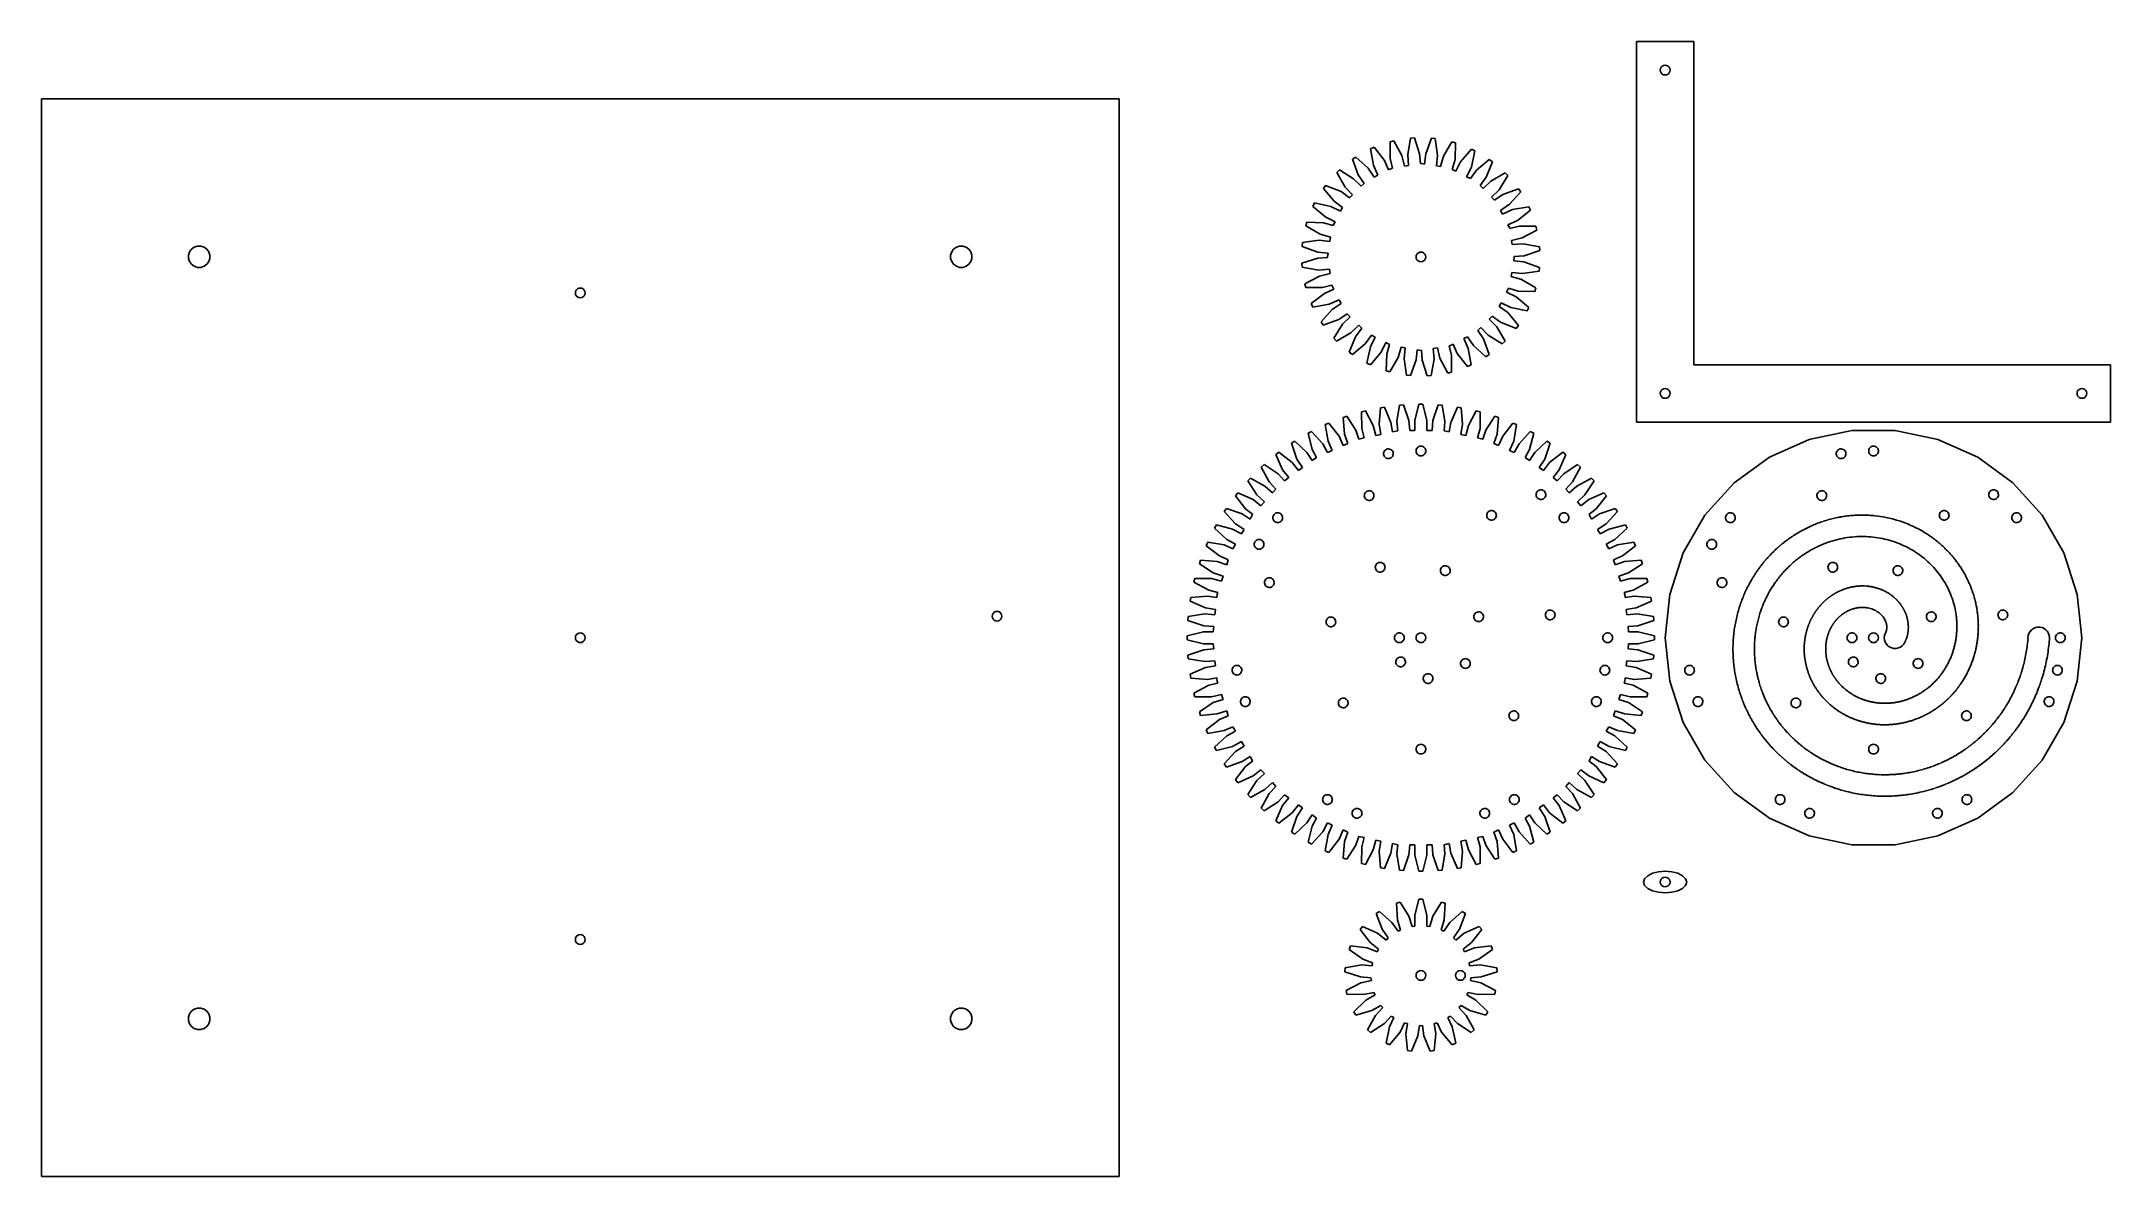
# Model space of a CAD drawing. Header units: metres. Extents: x -192 to 96, y -75 to 83.
import ezdxf

# ---------------------------------------------------------------- set-up
doc = ezdxf.new("R2010")
doc.units = ezdxf.units.M

msp = doc.modelspace()

# ---------------------------------------------------------------- linework, layer by layer
for p, q in [((38, 83), (30, 83)), ((30, 83), (30, 30)), ((38, 38), (38, 83)), ((33.325, 79), (33.358, 79.2086)), ((33.358, 78.7914), (33.325, 79)), ((33.358, 79.2086), (33.4539, 79.3967)), ((33.4539, 78.6032), (33.358, 78.7914)), ((33.4539, 79.3967), (33.6033, 79.5461)), ((33.6033, 78.4539), (33.4539, 78.6032)), ((33.6033, 79.5461), (33.7914, 79.642)), ((33.7914, 78.358), (33.6033, 78.4539)), ((33.7914, 79.642), (34, 79.675)), ((34, 78.325), (33.7914, 78.358)), ((34, 79.675), (34.2086, 79.642)), ((34.2086, 78.358), (34, 78.325)), ((34.2086, 79.642), (34.3967, 79.5461)), ((34.3967, 78.4539), (34.2086, 78.358)), ((34.3967, 79.5461), (34.5461, 79.3967)), ((34.5461, 78.6032), (34.3967, 78.4539)), ((34.5461, 79.3967), (34.642, 79.2086)), ((34.642, 78.7914), (34.5461, 78.6032)), ((34.642, 79.2086), (34.675, 79)), ((34.675, 79), (34.642, 78.7914)), ((-42, 75), (-192, 75)), ((-192, 75), (-192, -75)), ((-42, -75), (-42, 75)), ((-3.74857, 69.1542), (-4.27412, 69.0231)), ((-2.65843, 67.1071), (-3.74857, 69.1542)), ((-1.42679, 69.5219), (-1.83098, 67.2382)), ((-0.886475, 69.5597), (-1.42679, 69.5219)), ((-0.168381, 67.3544), (-0.886475, 69.5597)), ((1.46385, 69.5187), (0.66925, 67.3398)), ((2.00253, 69.4621), (1.46385, 69.5187)), ((2.32677, 67.1656), (2.00253, 69.4621)), ((-9.04756, 66.8979), (-9.49661, 66.595)), ((-9.49661, 66.595), (-8.70477, 64.4151)), ((-7.32303, 65.3471), (-9.04756, 66.8979)), ((-6.49677, 68.2578), (-6.99159, 68.0375)), ((-6.99159, 68.0375), (-6.5903, 65.7533)), ((-5.06773, 66.4311), (-6.49677, 68.2578)), ((-4.48611, 65.1248), (-5.06773, 66.4311)), ((-4.27412, 69.0231), (-4.27559, 66.7039)), ((-4.27559, 66.7039), (-3.94432, 65.3753)), ((-2.2919, 65.637), (-2.65843, 67.1071)), ((-1.83098, 67.2382), (-1.72528, 65.7267)), ((-0.072861, 65.9885), (-0.168381, 67.3544)), ((0.66925, 67.3398), (0.519775, 65.9177)), ((2.16817, 65.6566), (2.32677, 67.1656)), ((3.14917, 67.0058), (2.73648, 65.5666)), ((4.31006, 69.0135), (3.14917, 67.0058)), ((4.83072, 68.8642), (4.31006, 69.0135)), ((4.36179, 65.1882), (4.75124, 66.5463)), ((4.75124, 66.5463), (4.83072, 68.8642)), ((5.53339, 66.2461), (4.88689, 64.9206)), ((7.0253, 68.0218), (5.53339, 66.2461)), ((7.51213, 67.7844), (7.0253, 68.0218)), ((7.03136, 65.5155), (7.51213, 67.7844)), ((9.52708, 66.5737), (7.7495, 65.084)), ((9.09784, 64.1044), (9.96529, 66.2553)), ((9.96529, 66.2553), (9.52708, 66.5737)), ((-11.3235, 65.1156), (-11.7131, 64.7394)), ((-11.7131, 64.7394), (-10.5547, 62.7301)), ((-9.35583, 63.8879), (-11.3235, 65.1156)), ((-8.33139, 62.827), (-9.35583, 63.8879)), ((-8.70477, 64.4151), (-7.91467, 63.2437)), ((-6.48584, 64.1059), (-7.32303, 65.3471)), ((-6.5903, 65.7533), (-5.97314, 64.3671)), ((-5.97314, 64.3671), (-6.48584, 64.1059)), ((-4.01721, 65.3637), (-4.48611, 65.1248)), ((-3.94432, 65.3753), (-4.01721, 65.3637)), ((-1.72528, 65.7267), (-2.2919, 65.637)), ((0, 66), (-0.072861, 65.9885)), ((0.519775, 65.9177), (0, 66)), ((2.73648, 65.5666), (2.16817, 65.6566)), ((4.88689, 64.9206), (4.36179, 65.1882)), ((6.37213, 64.1638), (7.03136, 65.5155)), ((6.88945, 63.9003), (6.37213, 64.1638)), ((7.7495, 65.084), (6.88945, 63.9003)), ((8.23779, 62.9206), (9.09784, 64.1044)), ((9.73013, 63.5547), (8.64835, 62.5101)), ((11.7394, 64.7131), (9.73013, 63.5547)), ((10.8879, 62.3558), (12.1156, 64.3235)), ((12.1156, 64.3235), (11.7394, 64.7131)), ((-14.7844, 60.5121), (-15.0218, 60.0253)), ((-12.5155, 60.0314), (-14.7844, 60.5121)), ((-13.2553, 62.9653), (-13.5737, 62.5271)), ((-13.5737, 62.5271), (-12.084, 60.7495)), ((-11.1044, 62.0978), (-13.2553, 62.9653)), ((-12.084, 60.7495), (-10.9003, 59.8895)), ((-9.92062, 61.2378), (-11.1044, 62.0978)), ((-10.5547, 62.7301), (-9.51007, 61.6483)), ((-9.51007, 61.6483), (-9.92062, 61.2378)), ((-7.91467, 63.2437), (-8.33139, 62.827)), ((8.64835, 62.5101), (8.23779, 62.9206)), ((9.82703, 61.3314), (10.8879, 62.3558)), ((10.2437, 60.9147), (9.82703, 61.3314)), ((11.4151, 61.7048), (10.2437, 60.9147)), ((13.595, 62.4966), (11.4151, 61.7048)), ((12.3471, 60.323), (13.8979, 62.0476)), ((13.8979, 62.0476), (13.595, 62.4966)), ((-15.8642, 57.8307), (-16.0135, 57.3101)), ((-13.5463, 57.7512), (-15.8642, 57.8307)), ((-15.0218, 60.0253), (-13.2461, 58.5334)), ((-12.1882, 57.3618), (-13.5463, 57.7512)), ((-13.2461, 58.5334), (-11.9206, 57.8869)), ((-11.1638, 59.3721), (-12.5155, 60.0314)), ((-11.9206, 57.8869), (-12.1882, 57.3618)), ((-10.9003, 59.8895), (-11.1638, 59.3721)), ((11.1059, 59.4858), (12.3471, 60.323)), ((11.3671, 58.9731), (11.1059, 59.4858)), ((12.7533, 59.5903), (11.3671, 58.9731)), ((12.1248, 57.4861), (13.4311, 58.0677)), ((15.0375, 59.9916), (12.7533, 59.5903)), ((13.4311, 58.0677), (15.2578, 59.4968)), ((15.2578, 59.4968), (15.0375, 59.9916)), ((-16.4621, 55.0025), (-16.5187, 54.4639)), ((-14.1656, 55.3268), (-16.4621, 55.0025)), ((-16.0135, 57.3101), (-14.0058, 56.1492)), ((-12.6566, 55.1682), (-14.1656, 55.3268)), ((-14.0058, 56.1492), (-12.5666, 55.7365)), ((-12.5666, 55.7365), (-12.6566, 55.1682)), ((12.3637, 57.0172), (12.1248, 57.4861)), ((12.3753, 56.9443), (12.3637, 57.0172)), ((13.7039, 57.2756), (12.3753, 56.9443)), ((12.637, 55.2919), (14.1071, 55.6584)), ((12.7267, 54.7253), (12.637, 55.2919)), ((14.2382, 54.831), (12.7267, 54.7253)), ((16.0231, 57.2741), (13.7039, 57.2756)), ((14.1071, 55.6584), (16.1542, 56.7486)), ((16.5219, 54.4268), (14.2382, 54.831)), ((16.1542, 56.7486), (16.0231, 57.2741)), ((-171.515, 53.2677), (-171.37, 53.714)), ((-171.515, 52.7984), (-171.515, 53.2677)), ((-171.37, 52.352), (-171.515, 52.7984)), ((-171.37, 53.714), (-171.094, 54.0937)), ((-171.094, 51.9723), (-171.37, 52.352)), ((-171.094, 54.0937), (-170.714, 54.3695)), ((-170.714, 51.6965), (-171.094, 51.9723)), ((-170.714, 54.3695), (-170.268, 54.5145)), ((-170.268, 54.5145), (-169.798, 54.5145)), ((-169.798, 54.5145), (-169.352, 54.3695)), ((-169.352, 54.3695), (-168.972, 54.0937)), ((-168.972, 51.9723), (-169.352, 51.6965)), ((-168.972, 54.0937), (-168.696, 53.714)), ((-168.696, 52.352), (-168.972, 51.9723)), ((-168.696, 53.714), (-168.551, 53.2677)), ((-168.551, 52.7984), (-168.696, 52.352)), ((-168.551, 53.2677), (-168.551, 52.7984)), ((-65.4485, 53.2677), (-65.3035, 53.714)), ((-65.4485, 52.7984), (-65.4485, 53.2677)), ((-65.3035, 52.352), (-65.4485, 52.7984)), ((-65.3035, 53.714), (-65.0277, 54.0937)), ((-65.0277, 51.9723), (-65.3035, 52.352)), ((-65.0277, 54.0937), (-64.648, 54.3695)), ((-64.648, 51.6965), (-65.0277, 51.9723)), ((-64.648, 54.3695), (-64.2016, 54.5145)), ((-64.2016, 54.5145), (-63.7323, 54.5145)), ((-63.7323, 54.5145), (-63.286, 54.3695)), ((-63.286, 54.3695), (-62.9063, 54.0937)), ((-62.9063, 51.9723), (-63.286, 51.6965)), ((-62.9063, 54.0937), (-62.6305, 53.714)), ((-62.6305, 52.352), (-62.9063, 51.9723)), ((-62.6305, 53.714), (-62.4855, 53.2677)), ((-62.4855, 52.7984), (-62.6305, 52.352)), ((-62.4855, 53.2677), (-62.4855, 52.7984)), ((-14.3544, 52.8316), (-16.5597, 52.1135)), ((-16.5597, 52.1135), (-16.5219, 51.5732)), ((-16.5187, 54.4639), (-14.3398, 53.6693)), ((-12.9885, 52.9271), (-14.3544, 52.8316)), ((-14.3398, 53.6693), (-12.9177, 53.5198)), ((-12.9177, 53.5198), (-13, 53)), ((-13, 53), (-12.9885, 52.9271)), ((-0.674988, 53), (-0.641953, 53.2086)), ((-0.641953, 52.7914), (-0.674988, 53)), ((-0.641953, 53.2086), (-0.546082, 53.3967)), ((-0.546082, 52.6033), (-0.641953, 52.7914)), ((-0.546082, 53.3967), (-0.396744, 53.5461)), ((-0.396744, 52.4539), (-0.546082, 52.6033)), ((-0.396744, 53.5461), (-0.208572, 53.642)), ((-0.208572, 52.358), (-0.396744, 52.4539)), ((-0.208572, 53.642), (0, 53.675)), ((0, 52.325), (-0.208572, 52.358)), ((0, 53.675), (0.208572, 53.642)), ((0.208572, 52.358), (0, 52.325)), ((0.208572, 53.642), (0.396744, 53.5461)), ((0.396744, 52.4539), (0.208572, 52.358)), ((0.396744, 53.5461), (0.546082, 53.3967)), ((0.546082, 52.6033), (0.396744, 52.4539)), ((0.546082, 53.3967), (0.641953, 53.2086)), ((0.641953, 52.7914), (0.546082, 52.6033)), ((0.641953, 53.2086), (0.674988, 53)), ((0.674988, 53), (0.641953, 52.7914)), ((12.9177, 52.4802), (13, 53)), ((14.3398, 52.3307), (12.9177, 52.4802)), ((12.9885, 53.0729), (14.3544, 53.1684)), ((13, 53), (12.9885, 53.0729)), ((16.5187, 51.5361), (14.3398, 52.3307)), ((14.3544, 53.1684), (16.5597, 53.8865)), ((16.5597, 53.8865), (16.5219, 54.4268)), ((-170.268, 51.5515), (-170.714, 51.6965)), ((-169.798, 51.5515), (-170.268, 51.5515)), ((-169.352, 51.6965), (-169.798, 51.5515)), ((-64.2016, 51.5515), (-64.648, 51.6965)), ((-63.7323, 51.5515), (-64.2016, 51.5515)), ((-63.286, 51.6965), (-63.7323, 51.5515)), ((-16.5219, 51.5732), (-14.2382, 51.169)), ((-14.1071, 50.3416), (-16.1542, 49.2514)), ((-16.1542, 49.2514), (-16.0231, 48.7259)), ((-14.2382, 51.169), (-12.7267, 51.2747)), ((-12.637, 50.7081), (-14.1071, 50.3416)), ((-13.7039, 48.7244), (-12.3753, 49.0557)), ((-12.7267, 51.2747), (-12.637, 50.7081)), ((-12.3753, 49.0557), (-12.3637, 48.9828)), ((-12.3637, 48.9828), (-12.1248, 48.5139)), ((12.5666, 50.2635), (12.6566, 50.8318)), ((14.0058, 49.8508), (12.5666, 50.2635)), ((12.6566, 50.8318), (14.1656, 50.6732)), ((16.0135, 48.6899), (14.0058, 49.8508)), ((14.1656, 50.6732), (16.4621, 50.9975)), ((16.4621, 50.9975), (16.5187, 51.5361)), ((-117.675, 48), (-117.642, 48.2086)), ((-117.642, 47.7914), (-117.675, 48)), ((-117.642, 48.2086), (-117.546, 48.3967)), ((-117.546, 47.6032), (-117.642, 47.7914)), ((-117.546, 48.3967), (-117.397, 48.5461)), ((-117.397, 47.4539), (-117.546, 47.6032)), ((-117.397, 48.5461), (-117.209, 48.642)), ((-117.209, 47.358), (-117.397, 47.4539)), ((-117.209, 48.642), (-117, 48.675)), ((-117, 47.325), (-117.209, 47.358)), ((-117, 48.675), (-116.791, 48.642)), ((-116.791, 47.358), (-117, 47.325)), ((-116.791, 48.642), (-116.603, 48.5461)), ((-116.603, 47.4539), (-116.791, 47.358)), ((-116.603, 48.5461), (-116.454, 48.3967)), ((-116.454, 47.6032), (-116.603, 47.4539)), ((-116.454, 48.3967), (-116.358, 48.2086)), ((-116.358, 47.7914), (-116.454, 47.6032)), ((-116.358, 48.2086), (-116.325, 48)), ((-116.325, 48), (-116.358, 47.7914)), ((-16.0231, 48.7259), (-13.7039, 48.7244)), ((-13.4311, 47.9323), (-15.2578, 46.5032)), ((-15.2578, 46.5032), (-15.0375, 46.0084)), ((-15.0375, 46.0084), (-12.7533, 46.4097)), ((-12.1248, 48.5139), (-13.4311, 47.9323)), ((-12.7533, 46.4097), (-11.3671, 47.0269)), ((-11.1059, 46.5142), (-12.3471, 45.677)), ((-11.3671, 47.0269), (-11.1059, 46.5142)), ((10.9003, 46.1105), (11.1638, 46.6279)), ((12.084, 45.2505), (10.9003, 46.1105)), ((11.1638, 46.6279), (12.5155, 45.9686)), ((11.9206, 48.1131), (12.1882, 48.6382)), ((13.2461, 47.4666), (11.9206, 48.1131)), ((12.1882, 48.6382), (13.5463, 48.2488)), ((15.0218, 45.9747), (13.2461, 47.4666)), ((13.5463, 48.2488), (15.8642, 48.1693)), ((15.8642, 48.1693), (16.0135, 48.6899)), ((-12.3471, 45.677), (-13.8979, 43.9524)), ((-13.8979, 43.9524), (-13.595, 43.5034)), ((-13.595, 43.5034), (-11.4151, 44.2952)), ((-10.8879, 43.6442), (-12.1156, 41.6765)), ((-11.4151, 44.2952), (-10.2437, 45.0853)), ((-9.82703, 44.6686), (-10.8879, 43.6442)), ((-10.2437, 45.0853), (-9.82703, 44.6686)), ((-9.73013, 42.4453), (-8.64835, 43.4899)), ((-8.64835, 43.4899), (-8.23779, 43.0794)), ((9.51007, 44.3517), (9.92062, 44.7622)), ((10.5547, 43.2699), (9.51007, 44.3517)), ((9.92062, 44.7622), (11.1044, 43.9022)), ((11.7131, 41.2606), (10.5547, 43.2699)), ((11.1044, 43.9022), (13.2553, 43.0347)), ((13.5737, 43.4729), (12.084, 45.2505)), ((12.5155, 45.9686), (14.7844, 45.4879)), ((13.2553, 43.0347), (13.5737, 43.4729)), ((14.7844, 45.4879), (15.0218, 45.9747)), ((-12.1156, 41.6765), (-11.7394, 41.2869)), ((-11.7394, 41.2869), (-9.73013, 42.4453)), ((-9.09784, 41.8956), (-9.96529, 39.7447)), ((-9.52708, 39.4263), (-7.7495, 40.916)), ((-8.23779, 43.0794), (-9.09784, 41.8956)), ((-7.7495, 40.916), (-6.88945, 42.0997)), ((-7.03136, 40.4845), (-7.51213, 38.2156)), ((-6.37213, 41.8362), (-7.03136, 40.4845)), ((-6.88945, 42.0997), (-6.37213, 41.8362)), ((-5.53339, 39.7539), (-4.88689, 41.0794)), ((-4.88689, 41.0794), (-4.36179, 40.8118)), ((-4.36179, 40.8118), (-4.75124, 39.4537)), ((-3.14917, 38.9942), (-2.73648, 40.4334)), ((-2.73648, 40.4334), (-2.16817, 40.3434)), ((-2.16817, 40.3434), (-2.32677, 38.8344)), ((1.72528, 40.2733), (2.2919, 40.363)), ((2.2919, 40.363), (2.65843, 38.8929)), ((3.94432, 40.6247), (4.01721, 40.6363)), ((4.27559, 39.2961), (3.94432, 40.6247)), ((4.01721, 40.6363), (4.48611, 40.8752)), ((4.48611, 40.8752), (5.06773, 39.5689)), ((5.97314, 41.6329), (6.48584, 41.8941)), ((6.5903, 40.2467), (5.97314, 41.6329)), ((6.48584, 41.8941), (7.32303, 40.6529)), ((7.32303, 40.6529), (9.04756, 39.1021)), ((7.91467, 42.7563), (8.33139, 43.173)), ((8.70477, 41.5849), (7.91467, 42.7563)), ((8.33139, 43.173), (9.35583, 42.1121)), ((9.49661, 39.405), (8.70477, 41.5849)), ((9.35583, 42.1121), (11.3235, 40.8844)), ((11.3235, 40.8844), (11.7131, 41.2606)), ((-9.96529, 39.7447), (-9.52708, 39.4263)), ((-7.51213, 38.2156), (-7.0253, 37.9782)), ((-7.0253, 37.9782), (-5.53339, 39.7539)), ((-4.75124, 39.4537), (-4.83072, 37.1358)), ((-4.31006, 36.9865), (-3.14917, 38.9942)), ((-2.32677, 38.8344), (-2.00253, 36.5379)), ((-1.46385, 36.4813), (-0.66925, 38.6602)), ((-0.66925, 38.6602), (-0.519775, 40.0823)), ((-0.519775, 40.0823), (0, 40)), ((0, 40), (0.072861, 40.0115)), ((0.072861, 40.0115), (0.168381, 38.6456)), ((0.168381, 38.6456), (0.886475, 36.4403)), ((1.42679, 36.4781), (1.83098, 38.7618)), ((1.83098, 38.7618), (1.72528, 40.2733)), ((2.65843, 38.8929), (3.74857, 36.8458)), ((4.27412, 36.9769), (4.27559, 39.2961)), ((5.06773, 39.5689), (6.49677, 37.7422)), ((6.49677, 37.7422), (6.99159, 37.9625)), ((6.99159, 37.9625), (6.5903, 40.2467)), ((9.04756, 39.1021), (9.49661, 39.405)), ((96, 38), (38, 38)), ((96, 30), (96, 38)), ((-4.83072, 37.1358), (-4.31006, 36.9865)), ((-2.00253, 36.5379), (-1.46385, 36.4813)), ((0.886475, 36.4403), (1.42679, 36.4781)), ((3.74857, 36.8458), (4.27412, 36.9769)), ((33.6033, 34.5461), (33.7914, 34.642)), ((33.7914, 34.642), (34, 34.675)), ((34, 34.675), (34.2086, 34.642)), ((34.2086, 34.642), (34.3967, 34.5461)), ((91.6032, 34.5461), (91.7914, 34.642)), ((91.7914, 34.642), (92, 34.675)), ((92, 34.675), (92.2086, 34.642)), ((92.2086, 34.642), (92.3967, 34.5461)), ((-5.61723, 32.0169), (-5.80173, 29.705)), ((-5.08296, 32.106), (-5.61723, 32.0169)), ((-4.15781, 29.9793), (-5.08296, 32.106)), ((-2.95412, 32.3714), (-3.3289, 30.0826)), ((-2.41431, 32.4161), (-2.95412, 32.3714)), ((-1.66792, 30.2202), (-2.41431, 32.4161)), ((-0.270813, 32.5048), (-0.833313, 30.2548)), ((0.270828, 32.5048), (-0.270813, 32.5048)), ((0.833328, 30.2548), (0.270828, 32.5048)), ((2.41431, 32.4161), (1.66794, 30.2203)), ((2.95412, 32.3714), (2.41431, 32.4161)), ((3.32889, 30.0826), (2.95412, 32.3714)), ((5.08296, 32.106), (4.15781, 29.9793)), ((5.61723, 32.0169), (5.08296, 32.106)), ((5.80173, 29.705), (5.61723, 32.0169)), ((33.325, 34), (33.358, 34.2086)), ((33.358, 33.7914), (33.325, 34)), ((33.358, 34.2086), (33.4539, 34.3967)), ((33.4539, 33.6033), (33.358, 33.7914)), ((33.4539, 34.3967), (33.6033, 34.5461)), ((33.6033, 33.4539), (33.4539, 33.6033)), ((33.7914, 33.358), (33.6033, 33.4539)), ((34, 33.325), (33.7914, 33.358)), ((34.2086, 33.358), (34, 33.325)), ((34.3967, 33.4539), (34.2086, 33.358)), ((34.3967, 34.5461), (34.5461, 34.3967)), ((34.5461, 33.6033), (34.3967, 33.4539)), ((34.5461, 34.3967), (34.642, 34.2086)), ((34.642, 33.7914), (34.5461, 33.6033)), ((34.642, 34.2086), (34.675, 34)), ((34.675, 34), (34.642, 33.7914)), ((91.325, 34), (91.358, 34.2086)), ((91.358, 33.7914), (91.325, 34)), ((91.358, 34.2086), (91.4539, 34.3967)), ((91.4539, 33.6033), (91.358, 33.7914)), ((91.4539, 34.3967), (91.6032, 34.5461)), ((91.6032, 33.4539), (91.4539, 33.6033)), ((91.7914, 33.358), (91.6032, 33.4539)), ((92, 33.325), (91.7914, 33.358)), ((92.2086, 33.358), (92, 33.325)), ((92.3967, 33.4539), (92.2086, 33.358)), ((92.3967, 34.5461), (92.5461, 34.3967)), ((92.5461, 33.6033), (92.3967, 33.4539)), ((92.5461, 34.3967), (92.642, 34.2086)), ((92.642, 33.7914), (92.5461, 33.6033)), ((92.642, 34.2086), (92.675, 34)), ((92.675, 34), (92.642, 33.7914)), ((-12.809, 29.8758), (-13.305, 29.6582)), ((-13.305, 29.6582), (-12.9164, 27.3718)), ((-11.39, 28.0412), (-12.809, 29.8758)), ((-10.2981, 30.8315), (-10.8104, 30.6556)), ((-10.8104, 30.6556), (-10.6119, 28.3449)), ((-9.03552, 28.886), (-10.2981, 30.8315)), ((-8.61282, 27.6547), (-9.03552, 28.886)), ((-7.7169, 31.5766), (-8.24199, 31.4436)), ((-8.24199, 31.4436), (-8.23494, 29.1244)), ((-8.23494, 29.1244), (-7.90106, 27.806)), ((-6.61926, 29.5335), (-7.7169, 31.5766)), ((-6.26962, 28.1528), (-6.61926, 29.5335)), ((-5.80173, 29.705), (-5.56761, 28.302)), ((-3.93579, 28.6489), (-4.15781, 29.9793)), ((-3.22266, 28.8005), (-3.93579, 28.6489)), ((-3.3289, 30.0826), (-3.22266, 28.8005)), ((-1.55365, 28.8411), (-1.66792, 30.2202)), ((-0.833313, 28.8411), (-1.55365, 28.8411)), ((-0.833313, 30.2548), (-0.833313, 28.8411)), ((0.833328, 28.8411), (0.833328, 30.2548)), ((1.55367, 28.8411), (0.833328, 28.8411)), ((1.66794, 30.2203), (1.55367, 28.8411)), ((3.22266, 28.8005), (3.32889, 30.0826)), ((3.93579, 28.6489), (3.22266, 28.8005)), ((4.15781, 29.9793), (3.93579, 28.6489)), ((5.56761, 28.302), (5.80173, 29.705)), ((6.61928, 29.5336), (6.26962, 28.1528)), ((7.7169, 31.5766), (6.61928, 29.5336)), ((8.24199, 31.4436), (7.7169, 31.5766)), ((7.90106, 27.806), (8.23492, 29.1244)), ((8.23492, 29.1244), (8.24199, 31.4436)), ((9.03554, 28.8861), (8.61282, 27.6547)), ((10.2981, 30.8315), (9.03554, 28.8861)), ((10.8104, 30.6556), (10.2981, 30.8315)), ((10.6119, 28.3449), (10.8104, 30.6556)), ((12.809, 29.8758), (11.3901, 28.0413)), ((13.305, 29.6582), (12.809, 29.8758)), ((12.9163, 27.3717), (13.305, 29.6582)), ((30, 30), (96, 30)), ((59.9687, 28.8411), (54.0385, 27.5806)), ((66.0313, 28.8411), (59.9687, 28.8411)), ((71.9615, 27.5806), (66.0313, 28.8411)), ((-17.5517, 27.36), (-18.0051, 27.0638)), ((-18.0051, 27.0638), (-17.2454, 24.8725)), ((-15.8501, 25.7841), (-17.5517, 27.36)), ((-15.2324, 28.716), (-15.7087, 28.4582)), ((-15.7087, 28.4582), (-15.1326, 26.2117)), ((-13.6668, 27.0049), (-15.2324, 28.716)), ((-15.1326, 26.2117), (-14.5279, 25.0944)), ((-13.0043, 25.7807), (-13.6668, 27.0049)), ((-12.3468, 26.0734), (-13.0043, 25.7807)), ((-12.9164, 27.3718), (-12.3468, 26.0734)), ((-10.8242, 26.7513), (-11.39, 28.0412)), ((-10.1655, 27.0446), (-10.8242, 26.7513)), ((-10.6119, 28.3449), (-10.1655, 27.0446)), ((-7.90106, 27.806), (-8.61282, 27.6547)), ((-5.56761, 28.302), (-6.26962, 28.1528)), ((-5.14914, 25.8359), (-5.08728, 25.9627)), ((-5.08728, 25.9627), (-5.0004, 26.0739)), ((-5.0004, 26.0739), (-4.8923, 26.1646)), ((-4.8923, 26.1646), (-4.7677, 26.2309)), ((-4.7677, 26.2309), (-4.63206, 26.2697)), ((-4.63206, 26.2697), (-4.49129, 26.2796)), ((-4.49129, 26.2796), (-4.35155, 26.2599)), ((-4.35155, 26.2599), (-4.21895, 26.2117)), ((-4.21895, 26.2117), (-4.09927, 26.1369)), ((-4.09927, 26.1369), (-3.99777, 26.0389)), ((-3.99777, 26.0389), (-3.91885, 25.9219)), ((-3.91885, 25.9219), (-3.866, 25.791)), ((-0.671295, 26.0706), (-0.641953, 26.2086)), ((-0.671295, 25.9294), (-0.671295, 26.0706)), ((-0.641953, 25.7914), (-0.671295, 25.9294)), ((-0.641953, 26.2086), (-0.584564, 26.3375)), ((-0.584564, 26.3375), (-0.501617, 26.4517)), ((-0.501617, 26.4517), (-0.396744, 26.5461)), ((-0.396744, 26.5461), (-0.274536, 26.6166)), ((-0.274536, 26.6166), (-0.140335, 26.6602)), ((-0.140335, 26.6602), (0, 26.675)), ((0, 26.675), (0.140335, 26.6602)), ((0.140335, 26.6602), (0.274536, 26.6166)), ((0.274536, 26.6166), (0.396744, 26.5461)), ((0.396744, 26.5461), (0.501617, 26.4517)), ((0.501617, 26.4517), (0.584564, 26.3375)), ((0.584564, 26.3375), (0.641953, 26.2086)), ((0.641953, 26.2086), (0.671295, 26.0706)), ((0.671295, 25.9294), (0.641953, 25.7914)), ((0.671295, 26.0706), (0.671295, 25.9294)), ((6.26962, 28.1528), (5.56761, 28.302)), ((8.61282, 27.6547), (7.90106, 27.806)), ((10.1655, 27.0446), (10.6119, 28.3449)), ((10.8242, 26.7513), (10.1655, 27.0446)), ((11.3901, 28.0413), (10.8242, 26.7513)), ((12.3468, 26.0734), (12.9163, 27.3717)), ((13.0043, 25.7807), (12.3468, 26.0734)), ((13.6668, 27.0049), (13.0043, 25.7807)), ((15.2324, 28.716), (13.6668, 27.0049)), ((14.528, 25.0944), (15.1326, 26.2116)), ((15.1326, 26.2116), (15.7087, 28.4582)), ((15.7087, 28.4582), (15.2324, 28.716)), ((17.5517, 27.36), (15.8502, 25.7841)), ((17.2454, 24.8725), (18.0051, 27.0638)), ((18.0051, 27.0638), (17.5517, 27.36)), ((54.0385, 27.5806), (48.5, 25.1147)), ((57.8509, 25.8359), (57.9127, 25.9627)), ((57.9127, 25.9627), (57.9996, 26.0739)), ((57.9996, 26.0739), (58.1077, 26.1646)), ((58.1077, 26.1646), (58.2323, 26.2309)), ((58.2323, 26.2309), (58.3679, 26.2697)), ((58.3679, 26.2697), (58.5087, 26.2796)), ((58.5087, 26.2796), (58.6485, 26.2599)), ((58.6485, 26.2599), (58.7811, 26.2117)), ((58.7811, 26.2117), (58.9007, 26.1369)), ((58.9007, 26.1369), (59.0022, 26.0389)), ((59.0022, 26.0389), (59.0811, 25.9219)), ((59.0811, 25.9219), (59.134, 25.791)), ((62.3287, 26.0706), (62.358, 26.2086)), ((62.3287, 25.9294), (62.3287, 26.0706)), ((62.358, 25.7914), (62.3287, 25.9294)), ((62.358, 26.2086), (62.4154, 26.3375)), ((62.4154, 26.3375), (62.4984, 26.4517)), ((62.4984, 26.4517), (62.6033, 26.5461)), ((62.6033, 26.5461), (62.7255, 26.6166)), ((62.7255, 26.6166), (62.8597, 26.6602)), ((62.8597, 26.6602), (63, 26.675)), ((63, 26.675), (63.1403, 26.6602)), ((63.1403, 26.6602), (63.2745, 26.6166)), ((63.2745, 26.6166), (63.3967, 26.5461)), ((63.3967, 26.5461), (63.5016, 26.4517)), ((63.5016, 26.4517), (63.5846, 26.3375)), ((63.5846, 26.3375), (63.642, 26.2086)), ((63.642, 26.2086), (63.6713, 26.0706)), ((63.6713, 25.9294), (63.642, 25.7914)), ((63.6713, 26.0706), (63.6713, 25.9294)), ((77.5, 25.1147), (71.9615, 27.5806)), ((-21.8156, 24.098), (-22.2141, 23.7311)), ((-22.2141, 23.7311), (-21.1041, 21.6948)), ((-19.8779, 22.8235), (-21.8156, 24.098)), ((-19.7511, 25.8172), (-20.1786, 25.4845)), ((-20.1786, 25.4845), (-19.2405, 23.3634)), ((-17.9252, 24.3871), (-19.7511, 25.8172)), ((-19.2405, 23.3634), (-18.3988, 22.2821)), ((-17.0497, 23.2622), (-17.9252, 24.3871)), ((-17.2454, 24.8725), (-16.469, 23.6841)), ((-16.469, 23.6841), (-17.0497, 23.2622)), ((-15.119, 24.665), (-15.8501, 25.7841)), ((-14.5279, 25.0944), (-15.119, 24.665)), ((-5.1882, 25.5579), (-5.18327, 25.6989)), ((-5.1637, 25.4189), (-5.1882, 25.5579)), ((-5.18327, 25.6989), (-5.14914, 25.8359)), ((-5.11084, 25.2881), (-5.1637, 25.4189)), ((-5.03192, 25.1711), (-5.11084, 25.2881)), ((-4.93042, 25.0731), (-5.03192, 25.1711)), ((-4.81075, 24.9983), (-4.93042, 25.0731)), ((-4.67815, 24.95), (-4.81075, 24.9983)), ((-4.53841, 24.9304), (-4.67815, 24.95)), ((-4.39763, 24.9402), (-4.53841, 24.9304)), ((-4.26198, 24.9791), (-4.39763, 24.9402)), ((-4.13739, 25.0454), (-4.26198, 24.9791)), ((-4.0293, 25.1361), (-4.13739, 25.0454)), ((-3.94241, 25.2473), (-4.0293, 25.1361)), ((-3.88055, 25.3741), (-3.94241, 25.2473)), ((-3.84642, 25.511), (-3.88055, 25.3741)), ((-3.866, 25.791), (-3.84149, 25.6521)), ((-3.84149, 25.6521), (-3.84642, 25.511)), ((-0.584564, 25.6625), (-0.641953, 25.7914)), ((-0.501617, 25.5483), (-0.584564, 25.6625)), ((-0.396744, 25.4539), (-0.501617, 25.5483)), ((-0.274536, 25.3833), (-0.396744, 25.4539)), ((-0.140335, 25.3397), (-0.274536, 25.3833)), ((0, 25.325), (-0.140335, 25.3397)), ((0.140335, 25.3397), (0, 25.325)), ((0.274536, 25.3833), (0.140335, 25.3397)), ((0.396744, 25.4539), (0.274536, 25.3833)), ((0.501617, 25.5483), (0.396744, 25.4539)), ((0.584564, 25.6625), (0.501617, 25.5483)), ((0.641953, 25.7914), (0.584564, 25.6625)), ((15.119, 24.665), (14.528, 25.0944)), ((15.8502, 25.7841), (15.119, 24.665)), ((16.469, 23.6841), (17.2454, 24.8725)), ((17.0497, 23.2622), (16.469, 23.6841)), ((17.9253, 24.3871), (17.0497, 23.2622)), ((19.7511, 25.8172), (17.9253, 24.3871)), ((18.3988, 22.2821), (19.2405, 23.3634)), ((19.2405, 23.3634), (20.1786, 25.4845)), ((20.1786, 25.4845), (19.7511, 25.8172)), ((21.8156, 24.098), (19.8779, 22.8236)), ((21.1041, 21.6947), (22.2141, 23.7311)), ((22.2141, 23.7311), (21.8156, 24.098)), ((48.5, 25.1147), (43.5952, 21.5512)), ((57.8118, 25.5579), (57.8167, 25.6989)), ((57.8363, 25.4189), (57.8118, 25.5579)), ((57.8167, 25.6989), (57.8509, 25.8359)), ((57.8892, 25.2881), (57.8363, 25.4189)), ((57.9681, 25.1711), (57.8892, 25.2881)), ((58.0696, 25.0731), (57.9681, 25.1711)), ((58.1893, 24.9983), (58.0696, 25.0731)), ((58.3219, 24.95), (58.1893, 24.9983)), ((58.4616, 24.9304), (58.3219, 24.95)), ((58.6024, 24.9402), (58.4616, 24.9304)), ((58.738, 24.9791), (58.6024, 24.9402)), ((58.8626, 25.0454), (58.738, 24.9791)), ((58.9707, 25.1361), (58.8626, 25.0454)), ((59.0576, 25.2473), (58.9707, 25.1361)), ((59.1194, 25.3741), (59.0576, 25.2473)), ((59.1536, 25.511), (59.1194, 25.3741)), ((59.134, 25.791), (59.1585, 25.6521)), ((59.1585, 25.6521), (59.1536, 25.511)), ((62.4154, 25.6625), (62.358, 25.7914)), ((62.4984, 25.5483), (62.4154, 25.6625)), ((62.6033, 25.4539), (62.4984, 25.5483)), ((62.7255, 25.3833), (62.6033, 25.4539)), ((62.8597, 25.3397), (62.7255, 25.3833)), ((63, 25.325), (62.8597, 25.3397)), ((63.1403, 25.3397), (63, 25.325)), ((63.2745, 25.3833), (63.1403, 25.3397)), ((63.3967, 25.4539), (63.2745, 25.3833)), ((63.5016, 25.5483), (63.3967, 25.4539)), ((63.5846, 25.6625), (63.5016, 25.5483)), ((63.642, 25.7914), (63.5846, 25.6625)), ((82.4048, 21.5512), (77.5, 25.1147)), ((-25.4845, 20.1786), (-25.8172, 19.7511)), ((-23.3634, 19.2405), (-25.4845, 20.1786)), ((-23.7311, 22.2141), (-24.098, 21.8156)), ((-24.098, 21.8156), (-22.8236, 19.8779)), ((-21.6947, 21.1041), (-23.7311, 22.2141)), ((-20.6628, 20.1541), (-21.6947, 21.1041)), ((-21.1041, 21.6948), (-20.1797, 20.6906)), ((-20.1797, 20.6906), (-20.6628, 20.1541)), ((-18.9864, 21.8551), (-19.8779, 22.8235)), ((-18.3988, 22.2821), (-18.9864, 21.8551)), ((-7.82727, 20.0386), (-7.76102, 20.1632)), ((-7.76102, 20.1632), (-7.6703, 20.2713)), ((-7.6703, 20.2713), (-7.55911, 20.3582)), ((-7.55911, 20.3582), (-7.43228, 20.42)), ((-7.43228, 20.42), (-7.29536, 20.4542)), ((-7.29536, 20.4542), (-7.15433, 20.4591)), ((-7.15433, 20.4591), (-7.01537, 20.4346)), ((-7.01537, 20.4346), (-6.88452, 20.3817)), ((-6.88452, 20.3817), (-6.76753, 20.3028)), ((-6.76753, 20.3028), (-6.66951, 20.2013)), ((-6.66951, 20.2013), (-6.59473, 20.0816)), ((16.0477, 20.0344), (16.0866, 20.17)), ((16.0866, 20.17), (16.1529, 20.2946)), ((16.1529, 20.2946), (16.2436, 20.4027)), ((16.2436, 20.4027), (16.3548, 20.4896)), ((16.3548, 20.4896), (16.4816, 20.5514)), ((16.4816, 20.5514), (16.6185, 20.5856)), ((16.6185, 20.5856), (16.7596, 20.5905)), ((16.7596, 20.5905), (16.8985, 20.566)), ((16.8985, 20.566), (17.0294, 20.5131)), ((17.0294, 20.5131), (17.1463, 20.4342)), ((17.1463, 20.4342), (17.2444, 20.3327)), ((17.2444, 20.3327), (17.3192, 20.213)), ((17.3192, 20.213), (17.3674, 20.0804)), ((18.9864, 21.8551), (18.3988, 22.2821)), ((19.8779, 22.8236), (18.9864, 21.8551)), ((20.1797, 20.6906), (21.1041, 21.6947)), ((20.6628, 20.1541), (20.1797, 20.6906)), ((21.6948, 21.1041), (20.6628, 20.1541)), ((23.7311, 22.2141), (21.6948, 21.1041)), ((22.8235, 19.8779), (24.098, 21.8156)), ((25.4845, 20.1786), (23.3634, 19.2405)), ((24.098, 21.8156), (23.7311, 22.2141)), ((25.8172, 19.7511), (25.4845, 20.1786)), ((43.5952, 21.5512), (39.5385, 17.0458)), ((55.1727, 20.0386), (55.239, 20.1632)), ((55.239, 20.1632), (55.3297, 20.2713)), ((55.3297, 20.2713), (55.4409, 20.3582)), ((55.4409, 20.3582), (55.5677, 20.42)), ((55.5677, 20.42), (55.7046, 20.4542)), ((55.7046, 20.4542), (55.8457, 20.4591)), ((55.8457, 20.4591), (55.9846, 20.4346)), ((55.9846, 20.4346), (56.1155, 20.3817)), ((56.1155, 20.3817), (56.2325, 20.3028)), ((56.2325, 20.3028), (56.3305, 20.2013)), ((56.3305, 20.2013), (56.4053, 20.0816)), ((79.0477, 20.0344), (79.0866, 20.17)), ((79.0866, 20.17), (79.1529, 20.2946)), ((79.1529, 20.2946), (79.2436, 20.4027)), ((79.2436, 20.4027), (79.3548, 20.4896)), ((79.3548, 20.4896), (79.4816, 20.5514)), ((79.4816, 20.5514), (79.6185, 20.5856)), ((79.6185, 20.5856), (79.7596, 20.5905)), ((79.7596, 20.5905), (79.8985, 20.566)), ((79.8985, 20.566), (80.0294, 20.5131)), ((80.0294, 20.5131), (80.1463, 20.4342)), ((80.1463, 20.4342), (80.2444, 20.3327)), ((80.2444, 20.3327), (80.3192, 20.213)), ((80.3192, 20.213), (80.3674, 20.0804)), ((86.4615, 17.0458), (82.4048, 21.5512)), ((-27.0638, 18.0051), (-27.36, 17.5517)), ((-27.36, 17.5517), (-25.7841, 15.8502)), ((-24.8725, 17.2454), (-27.0638, 18.0051)), ((-25.8172, 19.7511), (-24.3871, 17.9253)), ((-24.3871, 17.9253), (-23.3773, 17.1393)), ((-22.2592, 18.381), (-23.3634, 19.2405)), ((-22.8236, 19.8779), (-21.778, 18.9154)), ((-21.778, 18.9154), (-22.2592, 18.381)), ((-20.3327, 17.2444), (-20.213, 17.3192)), ((-20.213, 17.3192), (-20.0804, 17.3674)), ((-20.0804, 17.3674), (-19.9407, 17.3871)), ((-19.9407, 17.3871), (-19.7999, 17.3772)), ((-19.7999, 17.3772), (-19.6643, 17.3383)), ((-19.6643, 17.3383), (-19.5397, 17.2721)), ((-7.87601, 19.7622), (-7.86617, 19.903)), ((-7.85637, 19.6225), (-7.87601, 19.7622)), ((-7.86617, 19.903), (-7.82727, 20.0386)), ((-7.80811, 19.4898), (-7.85637, 19.6225)), ((-7.73332, 19.3702), (-7.80811, 19.4898)), ((-7.6353, 19.2687), (-7.73332, 19.3702)), ((-7.51831, 19.1898), (-7.6353, 19.2687)), ((-7.38747, 19.1369), (-7.51831, 19.1898)), ((-7.2485, 19.1124), (-7.38747, 19.1369)), ((-7.10747, 19.1173), (-7.2485, 19.1124)), ((-6.97055, 19.1514), (-7.10747, 19.1173)), ((-6.84372, 19.2133), (-6.97055, 19.1514)), ((-6.73253, 19.3002), (-6.84372, 19.2133)), ((-6.64182, 19.4083), (-6.73253, 19.3002)), ((-6.57556, 19.5329), (-6.64182, 19.4083)), ((-6.59473, 20.0816), (-6.54646, 19.949)), ((-6.53667, 19.6685), (-6.57556, 19.5329)), ((-6.54646, 19.949), (-6.52682, 19.8093)), ((-6.52682, 19.8093), (-6.53667, 19.6685)), ((9.17308, 17.1722), (9.21669, 17.3064)), ((9.21669, 17.3064), (9.28725, 17.4286)), ((9.28725, 17.4286), (9.38167, 17.5334)), ((9.38167, 17.5334), (9.49582, 17.6164)), ((9.49582, 17.6164), (9.62474, 17.6738)), ((9.62474, 17.6738), (9.76277, 17.7031)), ((9.76277, 17.7031), (9.90388, 17.7031)), ((9.90388, 17.7031), (10.0419, 17.6738)), ((10.0419, 17.6738), (10.1708, 17.6164)), ((10.1708, 17.6164), (10.285, 17.5334)), ((10.285, 17.5334), (10.3794, 17.4286)), ((10.3794, 17.4286), (10.45, 17.3064)), ((10.45, 17.3064), (10.4936, 17.1722)), ((16.0379, 19.8936), (16.0477, 20.0344)), ((16.0575, 19.7538), (16.0379, 19.8936)), ((16.1058, 19.6212), (16.0575, 19.7538)), ((16.1806, 19.5016), (16.1058, 19.6212)), ((16.2786, 19.4001), (16.1806, 19.5016)), ((16.3956, 19.3212), (16.2786, 19.4001)), ((16.5264, 19.2683), (16.3956, 19.3212)), ((16.6654, 19.2438), (16.5264, 19.2683)), ((16.8064, 19.2487), (16.6654, 19.2438)), ((16.9433, 19.2829), (16.8064, 19.2487)), ((17.0702, 19.3447), (16.9433, 19.2829)), ((17.1814, 19.4316), (17.0702, 19.3447)), ((17.2721, 19.5397), (17.1814, 19.4316)), ((17.3383, 19.6643), (17.2721, 19.5397)), ((17.3772, 19.7999), (17.3383, 19.6643)), ((17.3674, 20.0804), (17.3871, 19.9407)), ((17.3871, 19.9407), (17.3772, 19.7999)), ((19.5397, 17.2721), (19.6643, 17.3383)), ((19.6643, 17.3383), (19.7999, 17.3772)), ((19.7999, 17.3772), (19.9407, 17.3871)), ((19.9407, 17.3871), (20.0804, 17.3674)), ((20.0804, 17.3674), (20.213, 17.3192)), ((20.213, 17.3192), (20.3327, 17.2444)), ((21.778, 18.9154), (22.8235, 19.8779)), ((22.2592, 18.381), (21.778, 18.9154)), ((23.3634, 19.2405), (22.2592, 18.381)), ((23.3773, 17.1393), (24.3871, 17.9252)), ((24.3871, 17.9252), (25.8172, 19.7511)), ((27.0638, 18.0051), (24.8725, 17.2454)), ((25.7841, 15.8501), (27.36, 17.5517)), ((27.36, 17.5517), (27.0638, 18.0051)), ((42.6673, 17.2444), (42.787, 17.3192)), ((42.787, 17.3192), (42.9196, 17.3674)), ((42.9196, 17.3674), (43.0593, 17.3871)), ((43.0593, 17.3871), (43.2001, 17.3772)), ((43.2001, 17.3772), (43.3357, 17.3383)), ((43.3357, 17.3383), (43.4603, 17.2721)), ((55.124, 19.7622), (55.1338, 19.903)), ((55.1436, 19.6225), (55.124, 19.7622)), ((55.1338, 19.903), (55.1727, 20.0386)), ((55.1919, 19.4898), (55.1436, 19.6225)), ((55.2667, 19.3702), (55.1919, 19.4898)), ((55.3647, 19.2687), (55.2667, 19.3702)), ((55.4817, 19.1898), (55.3647, 19.2687)), ((55.6125, 19.1369), (55.4817, 19.1898)), ((55.7515, 19.1124), (55.6125, 19.1369)), ((55.8925, 19.1173), (55.7515, 19.1124)), ((56.0294, 19.1514), (55.8925, 19.1173)), ((56.1563, 19.2133), (56.0294, 19.1514)), ((56.2675, 19.3002), (56.1563, 19.2133)), ((56.3582, 19.4083), (56.2675, 19.3002)), ((56.4244, 19.5329), (56.3582, 19.4083)), ((56.4053, 20.0816), (56.4535, 19.949)), ((56.4633, 19.6685), (56.4244, 19.5329)), ((56.4535, 19.949), (56.4732, 19.8093)), ((56.4732, 19.8093), (56.4633, 19.6685)), ((72.1731, 17.1722), (72.2167, 17.3064)), ((72.2167, 17.3064), (72.2872, 17.4286)), ((72.2872, 17.4286), (72.3817, 17.5334)), ((72.3817, 17.5334), (72.4958, 17.6164)), ((72.4958, 17.6164), (72.6247, 17.6738)), ((72.6247, 17.6738), (72.7628, 17.7031)), ((72.7628, 17.7031), (72.9039, 17.7031)), ((72.9039, 17.7031), (73.0419, 17.6738)), ((73.0419, 17.6738), (73.1708, 17.6164)), ((73.1708, 17.6164), (73.285, 17.5334)), ((73.285, 17.5334), (73.3794, 17.4286)), ((73.3794, 17.4286), (73.45, 17.3064)), ((73.45, 17.3064), (73.4936, 17.1722)), ((79.0379, 19.8936), (79.0477, 20.0344)), ((79.0575, 19.7538), (79.0379, 19.8936)), ((79.1058, 19.6212), (79.0575, 19.7538)), ((79.1806, 19.5016), (79.1058, 19.6212)), ((79.2786, 19.4001), (79.1806, 19.5016)), ((79.3956, 19.3212), (79.2786, 19.4001)), ((79.5264, 19.2683), (79.3956, 19.3212)), ((79.6654, 19.2438), (79.5264, 19.2683)), ((79.8064, 19.2487), (79.6654, 19.2438)), ((79.9433, 19.2829), (79.8064, 19.2487)), ((80.0702, 19.3447), (79.9433, 19.2829)), ((80.1814, 19.4316), (80.0702, 19.3447)), ((80.2721, 19.5397), (80.1814, 19.4316)), ((80.3383, 19.6643), (80.2721, 19.5397)), ((80.3772, 19.7999), (80.3383, 19.6643)), ((80.3674, 20.0804), (80.3871, 19.9407)), ((80.3871, 19.9407), (80.3772, 19.7999)), ((82.5397, 17.2721), (82.6643, 17.3383)), ((82.6643, 17.3383), (82.7999, 17.3772)), ((82.7999, 17.3772), (82.9407, 17.3871)), ((82.9407, 17.3871), (83.0804, 17.3674)), ((83.0804, 17.3674), (83.213, 17.3192)), ((83.213, 17.3192), (83.3327, 17.2444)), ((-28.4582, 15.7087), (-28.716, 15.2324)), ((-28.716, 15.2324), (-27.0049, 13.6668)), ((-26.2116, 15.1326), (-28.4582, 15.7087)), ((-24.9578, 14.454), (-26.2116, 15.1326)), ((-25.7841, 15.8502), (-24.5988, 15.0758)), ((-24.5988, 15.0758), (-24.9578, 14.454)), ((-23.7643, 16.5214), (-24.8725, 17.2454)), ((-23.4615, 17.0458), (-23.7643, 16.5214)), ((-23.3773, 17.1393), (-23.4615, 17.0458)), ((-20.5905, 16.7596), (-20.566, 16.8985)), ((-20.5856, 16.6185), (-20.5905, 16.7596)), ((-20.5514, 16.4816), (-20.5856, 16.6185)), ((-20.566, 16.8985), (-20.5131, 17.0294)), ((-20.4896, 16.3548), (-20.5514, 16.4816)), ((-20.5131, 17.0294), (-20.4342, 17.1463)), ((-20.4027, 16.2436), (-20.4896, 16.3548)), ((-20.4342, 17.1463), (-20.3327, 17.2444)), ((-20.2946, 16.1529), (-20.4027, 16.2436)), ((-20.17, 16.0866), (-20.2946, 16.1529)), ((-20.0344, 16.0477), (-20.17, 16.0866)), ((-19.8936, 16.0379), (-20.0344, 16.0477)), ((-19.7538, 16.0575), (-19.8936, 16.0379)), ((-19.6212, 16.1058), (-19.7538, 16.0575)), ((-19.5016, 16.1806), (-19.6212, 16.1058)), ((-19.5397, 17.2721), (-19.4316, 17.1814)), ((-19.4001, 16.2786), (-19.5016, 16.1806)), ((-19.4316, 17.1814), (-19.3447, 17.0702)), ((-19.3212, 16.3956), (-19.4001, 16.2786)), ((-19.3447, 17.0702), (-19.2829, 16.9433)), ((-19.2683, 16.5264), (-19.3212, 16.3956)), ((-19.2829, 16.9433), (-19.2487, 16.8064)), ((-19.2438, 16.6654), (-19.2683, 16.5264)), ((-19.2487, 16.8064), (-19.2438, 16.6654)), ((9.15833, 17.0318), (9.17308, 17.1722)), ((9.17308, 16.8915), (9.15833, 17.0318)), ((9.21669, 16.7573), (9.17308, 16.8915)), ((9.28725, 16.6351), (9.21669, 16.7573)), ((9.38167, 16.5302), (9.28725, 16.6351)), ((9.49582, 16.4473), (9.38167, 16.5302)), ((9.62474, 16.3899), (9.49582, 16.4473)), ((9.76277, 16.3605), (9.62474, 16.3899)), ((9.90388, 16.3605), (9.76277, 16.3605)), ((10.0419, 16.3899), (9.90388, 16.3605)), ((10.1708, 16.4473), (10.0419, 16.3899)), ((10.285, 16.5302), (10.1708, 16.4473)), ((10.3794, 16.6351), (10.285, 16.5302)), ((10.45, 16.7573), (10.3794, 16.6351)), ((10.4936, 16.8915), (10.45, 16.7573)), ((10.4936, 17.1722), (10.5083, 17.0318)), ((10.5083, 17.0318), (10.4936, 16.8915)), ((19.2438, 16.6654), (19.2487, 16.8064)), ((19.2683, 16.5264), (19.2438, 16.6654)), ((19.2487, 16.8064), (19.2829, 16.9433)), ((19.3212, 16.3956), (19.2683, 16.5264)), ((19.2829, 16.9433), (19.3447, 17.0702)), ((19.4001, 16.2786), (19.3212, 16.3956)), ((19.3447, 17.0702), (19.4316, 17.1814)), ((19.5016, 16.1806), (19.4001, 16.2786)), ((19.4316, 17.1814), (19.5397, 17.2721)), ((19.6212, 16.1058), (19.5016, 16.1806)), ((19.7538, 16.0575), (19.6212, 16.1058)), ((19.8936, 16.0379), (19.7538, 16.0575)), ((20.0344, 16.0477), (19.8936, 16.0379)), ((20.17, 16.0866), (20.0344, 16.0477)), ((20.2946, 16.1529), (20.17, 16.0866)), ((20.4027, 16.2436), (20.2946, 16.1529)), ((20.3327, 17.2444), (20.4342, 17.1463)), ((20.4896, 16.3548), (20.4027, 16.2436)), ((20.4342, 17.1463), (20.5131, 17.0294)), ((20.5514, 16.4816), (20.4896, 16.3548)), ((20.5131, 17.0294), (20.566, 16.8985)), ((20.5856, 16.6185), (20.5514, 16.4816)), ((20.566, 16.8985), (20.5905, 16.7596)), ((20.5905, 16.7596), (20.5856, 16.6185)), ((23.4615, 17.0458), (23.3773, 17.1393)), ((23.7643, 16.5214), (23.4615, 17.0458)), ((24.8725, 17.2454), (23.7643, 16.5214)), ((24.5988, 15.0758), (25.7841, 15.8501)), ((24.9578, 14.454), (24.5988, 15.0758)), ((26.2117, 15.1326), (24.9578, 14.454)), ((28.4582, 15.7087), (26.2117, 15.1326)), ((27.0049, 13.6668), (28.716, 15.2324)), ((28.716, 15.2324), (28.4582, 15.7087)), ((39.5385, 17.0458), (36.5072, 11.7953)), ((42.4095, 16.7596), (42.434, 16.8985)), ((42.4144, 16.6185), (42.4095, 16.7596)), ((42.4486, 16.4816), (42.4144, 16.6185)), ((42.434, 16.8985), (42.4869, 17.0294)), ((42.5104, 16.3548), (42.4486, 16.4816)), ((42.4869, 17.0294), (42.5658, 17.1463)), ((42.5973, 16.2436), (42.5104, 16.3548)), ((42.5658, 17.1463), (42.6673, 17.2444)), ((42.7054, 16.1529), (42.5973, 16.2436)), ((42.83, 16.0866), (42.7054, 16.1529)), ((42.9656, 16.0477), (42.83, 16.0866)), ((43.1064, 16.0379), (42.9656, 16.0477)), ((43.2462, 16.0575), (43.1064, 16.0379)), ((43.3788, 16.1058), (43.2462, 16.0575)), ((43.4984, 16.1806), (43.3788, 16.1058)), ((43.4603, 17.2721), (43.5684, 17.1814)), ((43.5999, 16.2786), (43.4984, 16.1806)), ((43.5684, 17.1814), (43.6553, 17.0702)), ((43.6788, 16.3956), (43.5999, 16.2786)), ((43.6553, 17.0702), (43.7171, 16.9433)), ((43.7317, 16.5264), (43.6788, 16.3956)), ((43.7171, 16.9433), (43.7513, 16.8064)), ((43.7562, 16.6654), (43.7317, 16.5264)), ((43.7513, 16.8064), (43.7562, 16.6654)), ((52.0614, 14.3416), (52.2315, 14.4452)), ((52.2315, 14.4452), (52.2401, 14.4531)), ((52.2401, 14.4531), (52.4113, 14.5546)), ((52.4113, 14.5546), (52.4199, 14.5623)), ((52.4199, 14.5623), (52.5921, 14.6618)), ((52.5921, 14.6618), (52.6007, 14.6693)), ((52.6007, 14.6693), (52.7741, 14.7667)), ((52.7741, 14.7667), (52.7827, 14.7741)), ((52.7827, 14.7741), (52.957, 14.8694)), ((52.957, 14.8694), (52.9656, 14.8766)), ((52.9656, 14.8766), (53.141, 14.9699)), ((53.141, 14.9699), (53.1496, 14.9769)), ((53.1496, 14.9769), (53.3259, 15.0681)), ((53.3259, 15.0681), (53.3345, 15.0749)), ((53.3345, 15.0749), (53.5118, 15.164)), ((53.5118, 15.164), (53.5203, 15.1706)), ((53.5203, 15.1706), (53.6985, 15.2575)), ((53.6985, 15.2575), (53.7071, 15.2641)), ((53.7071, 15.2641), (53.8863, 15.3489)), ((53.8863, 15.3489), (53.8948, 15.3553)), ((53.8948, 15.3553), (54.0748, 15.4379)), ((54.0748, 15.4379), (54.0833, 15.4441)), ((54.0833, 15.4441), (54.2642, 15.5246)), ((54.2642, 15.5246), (54.2727, 15.5307)), ((54.2727, 15.5307), (54.4544, 15.609)), ((54.4544, 15.609), (54.4629, 15.6149)), ((54.4629, 15.6149), (54.6454, 15.6911)), ((54.6454, 15.6911), (54.6538, 15.6968)), ((54.6538, 15.6968), (54.8372, 15.7709)), ((54.8372, 15.7709), (54.8456, 15.7764)), ((54.8456, 15.7764), (55.0296, 15.8483)), ((55.0296, 15.8483), (55.038, 15.8537)), ((55.038, 15.8537), (55.2227, 15.9234)), ((55.2227, 15.9234), (55.2311, 15.9286)), ((55.2311, 15.9286), (55.4165, 15.9961)), ((55.4165, 15.9961), (55.4249, 16.0012)), ((55.4249, 16.0012), (55.6109, 16.0665)), ((55.6109, 16.0665), (55.6193, 16.0714)), ((55.6193, 16.0714), (55.8061, 16.1345)), ((55.8061, 16.1345), (55.8143, 16.1393)), ((55.8143, 16.1393), (56.0017, 16.2002)), ((56.0017, 16.2002), (56.0099, 16.2048)), ((56.0099, 16.2048), (56.1978, 16.2635)), ((56.1978, 16.2635), (56.2061, 16.268)), ((56.2061, 16.268), (56.3946, 16.3244)), ((56.3946, 16.3244), (56.4028, 16.3287)), ((56.4028, 16.3287), (56.5918, 16.3829)), ((56.5918, 16.3829), (56.5999, 16.3871)), ((56.5999, 16.3871), (56.7895, 16.4391)), ((56.7895, 16.4391), (56.7976, 16.4432)), ((56.7976, 16.4432), (56.9877, 16.4929)), ((56.9877, 16.4929), (56.9957, 16.4968)), ((56.9957, 16.4968), (57.1861, 16.5443)), ((57.1861, 16.5443), (57.1941, 16.5481)), ((57.1941, 16.5481), (57.3851, 16.5934)), ((57.3851, 16.5934), (57.393, 16.597)), ((57.393, 16.597), (57.5844, 16.64)), ((57.5844, 16.64), (57.5922, 16.6435)), ((57.5922, 16.6435), (57.784, 16.6842)), ((57.784, 16.6842), (57.7917, 16.6876)), ((57.7917, 16.6876), (57.9839, 16.7261)), ((57.9839, 16.7261), (57.9916, 16.7293)), ((57.9916, 16.7293), (58.184, 16.7656)), ((58.184, 16.7656), (58.1917, 16.7687)), ((58.1917, 16.7687), (58.3844, 16.8026)), ((58.3844, 16.8026), (58.392, 16.8056)), ((58.392, 16.8056), (58.585, 16.8373)), ((58.585, 16.8373), (58.5925, 16.8402)), ((58.5925, 16.8402), (58.7858, 16.8696)), ((58.7858, 16.8696), (58.7933, 16.8724)), ((58.7933, 16.8724), (58.9867, 16.8996)), ((58.9867, 16.8996), (58.9941, 16.9021)), ((58.9941, 16.9021), (59.1878, 16.9271)), ((59.1878, 16.9271), (59.1951, 16.9295)), ((59.1951, 16.9295), (59.389, 16.9522)), ((59.389, 16.9522), (59.3962, 16.9545)), ((59.3962, 16.9545), (59.5902, 16.9749)), ((59.5902, 16.9749), (59.5974, 16.9772)), ((59.5974, 16.9772), (59.7914, 16.9953)), ((59.7914, 16.9953), (59.7986, 16.9974)), ((59.7986, 16.9974), (59.9927, 17.0133)), ((59.9927, 17.0133), (59.9998, 17.0153)), ((59.9998, 17.0153), (60.194, 17.0289)), ((60.194, 17.0289), (60.2009, 17.0308)), ((60.2009, 17.0308), (60.3952, 17.0421)), ((60.3952, 17.0421), (60.4021, 17.0439)), ((60.4021, 17.0439), (60.5963, 17.0529)), ((60.5963, 17.0529), (60.6031, 17.0546)), ((60.6031, 17.0546), (60.7974, 17.0614)), ((60.7974, 17.0614), (60.8041, 17.063)), ((60.8041, 17.063), (60.9983, 17.0675)), ((60.9983, 17.0675), (61.0049, 17.069)), ((61.0049, 17.069), (61.1991, 17.0712)), ((61.1991, 17.0712), (61.2056, 17.0726)), ((61.2056, 17.0726), (61.3997, 17.0726)), ((61.3997, 17.0726), (61.4061, 17.0739)), ((61.4061, 17.0739), (61.6001, 17.0716)), ((61.6001, 17.0716), (61.6064, 17.0728)), ((61.6064, 17.0728), (61.8001, 17.0683)), ((61.8001, 17.0683), (61.8064, 17.0694)), ((61.8064, 17.0694), (62.0001, 17.0627)), ((62.0001, 17.0627), (62.0062, 17.0637)), ((62.0062, 17.0637), (62.1996, 17.0547)), ((62.1996, 17.0547), (62.2056, 17.0556)), ((62.2056, 17.0556), (62.3988, 17.0443)), ((62.3988, 17.0443), (62.4048, 17.0452)), ((62.4048, 17.0452), (62.5978, 17.0317)), ((62.5978, 17.0317), (62.6036, 17.0324)), ((62.6036, 17.0324), (62.7962, 17.0167)), ((62.7962, 17.0167), (62.802, 17.0174)), ((62.802, 17.0174), (62.9943, 16.9994)), ((62.9943, 16.9994), (63, 17)), ((63, 17), (63.192, 16.9798)), ((63.192, 16.9798), (63.1976, 16.9803)), ((63.1976, 16.9803), (63.5913, 16.9341)), ((63.5913, 16.9341), (63.9831, 16.8788)), ((63.9831, 16.8788), (64.3725, 16.8144)), ((64.3725, 16.8144), (64.9521, 16.7011)), ((64.9521, 16.7011), (65.6393, 16.5386)), ((65.6393, 16.5386), (66.2052, 16.3817)), ((66.2052, 16.3817), (66.7634, 16.2056)), ((66.7634, 16.2056), (67.131, 16.0775)), ((67.131, 16.0775), (67.4946, 15.9412)), ((67.4946, 15.9412), (67.8541, 15.7967)), ((67.8541, 15.7967), (68.2093, 15.6442)), ((68.2093, 15.6442), (68.5601, 15.4836)), ((68.5601, 15.4836), (68.9062, 15.3152)), ((68.9062, 15.3152), (69.2475, 15.1392)), ((69.2475, 15.1392), (69.4163, 15.0483)), ((69.4163, 15.0483), (69.5838, 14.9555)), ((69.5838, 14.9555), (69.5878, 14.952)), ((69.5878, 14.952), (69.75, 14.8609)), ((69.75, 14.8609), (69.7542, 14.8573)), ((69.7542, 14.8573), (69.9149, 14.7644)), ((69.9149, 14.7644), (69.9191, 14.7607)), ((69.9191, 14.7607), (70.0785, 14.6662)), ((70.0785, 14.6662), (70.0827, 14.6623)), ((70.0827, 14.6623), (70.2408, 14.5661)), ((70.2408, 14.5661), (70.2451, 14.562)), ((70.2451, 14.562), (70.4016, 14.4642)), ((70.4016, 14.4642), (70.406, 14.46)), ((70.406, 14.46), (70.5611, 14.3605)), ((72.1583, 17.0318), (72.1731, 17.1722)), ((72.1731, 16.8915), (72.1583, 17.0318)), ((72.2167, 16.7573), (72.1731, 16.8915)), ((72.2872, 16.6351), (72.2167, 16.7573)), ((72.3817, 16.5302), (72.2872, 16.6351)), ((72.4958, 16.4473), (72.3817, 16.5302)), ((72.6247, 16.3899), (72.4958, 16.4473)), ((72.7628, 16.3605), (72.6247, 16.3899)), ((72.9039, 16.3605), (72.7628, 16.3605)), ((73.0419, 16.3899), (72.9039, 16.3605)), ((73.1708, 16.4473), (73.0419, 16.3899)), ((73.285, 16.5302), (73.1708, 16.4473)), ((73.3794, 16.6351), (73.285, 16.5302)), ((73.45, 16.7573), (73.3794, 16.6351)), ((73.4936, 16.8915), (73.45, 16.7573)), ((73.4936, 17.1722), (73.5083, 17.0318)), ((73.5083, 17.0318), (73.4936, 16.8915)), ((82.2438, 16.6654), (82.2487, 16.8064)), ((82.2683, 16.5264), (82.2438, 16.6654)), ((82.2487, 16.8064), (82.2829, 16.9433)), ((82.3212, 16.3956), (82.2683, 16.5264)), ((82.2829, 16.9433), (82.3447, 17.0702)), ((82.4001, 16.2786), (82.3212, 16.3956)), ((82.3447, 17.0702), (82.4316, 17.1814)), ((82.5016, 16.1806), (82.4001, 16.2786)), ((82.4316, 17.1814), (82.5397, 17.2721)), ((82.6212, 16.1058), (82.5016, 16.1806)), ((82.7538, 16.0575), (82.6212, 16.1058)), ((82.8936, 16.0379), (82.7538, 16.0575)), ((83.0344, 16.0477), (82.8936, 16.0379)), ((83.17, 16.0866), (83.0344, 16.0477)), ((83.2946, 16.1529), (83.17, 16.0866)), ((83.4027, 16.2436), (83.2946, 16.1529)), ((83.3327, 17.2444), (83.4342, 17.1463)), ((83.4896, 16.3548), (83.4027, 16.2436)), ((83.4342, 17.1463), (83.5131, 17.0294)), ((83.5514, 16.4816), (83.4896, 16.3548)), ((83.5131, 17.0294), (83.566, 16.8985)), ((83.5856, 16.6185), (83.5514, 16.4816)), ((83.566, 16.8985), (83.5905, 16.7596)), ((83.5905, 16.7596), (83.5856, 16.6185)), ((89.4928, 11.7953), (86.4615, 17.0458)), ((-29.6582, 13.305), (-29.8758, 12.809)), ((-29.8758, 12.809), (-28.0413, 11.3901)), ((-27.3717, 12.9163), (-29.6582, 13.305)), ((-26.154, 12.3822), (-27.3717, 12.9163)), ((-27.0049, 13.6668), (-25.7915, 13.0101)), ((-25.7915, 13.0101), (-26.154, 12.3822)), ((-23.188, 13.0706), (-23.1586, 13.2086)), ((-23.188, 12.9294), (-23.188, 13.0706)), ((-23.1586, 12.7914), (-23.188, 12.9294)), ((-23.1586, 13.2086), (-23.1012, 13.3375)), ((-23.1012, 12.6625), (-23.1586, 12.7914)), ((-23.1012, 13.3375), (-23.0183, 13.4517)), ((-23.0183, 12.5483), (-23.1012, 12.6625)), ((-23.0183, 13.4517), (-22.9134, 13.5461)), ((-22.9134, 12.4539), (-23.0183, 12.5483)), ((-22.9134, 13.5461), (-22.7912, 13.6166)), ((-22.7912, 12.3833), (-22.9134, 12.4539)), ((-22.7912, 13.6166), (-22.657, 13.6602)), ((-22.657, 12.3397), (-22.7912, 12.3833)), ((-22.657, 13.6602), (-22.5166, 13.675)), ((-22.5166, 12.325), (-22.657, 12.3397)), ((-22.5166, 13.675), (-22.3763, 13.6602)), ((-22.3763, 12.3397), (-22.5166, 12.325)), ((-22.3763, 13.6602), (-22.2421, 13.6166)), ((-22.2421, 12.3833), (-22.3763, 12.3397)), ((-22.2421, 13.6166), (-22.1199, 13.5461)), ((-22.1199, 12.4539), (-22.2421, 12.3833)), ((-22.1199, 13.5461), (-22.015, 13.4517)), ((-22.015, 12.5483), (-22.1199, 12.4539)), ((-22.015, 13.4517), (-21.9321, 13.3375)), ((-21.9321, 12.6625), (-22.015, 12.5483)), ((-21.9321, 13.3375), (-21.8747, 13.2086)), ((-21.8747, 12.7914), (-21.9321, 12.6625)), ((-21.8747, 13.2086), (-21.8454, 13.0706)), ((-21.8454, 12.9294), (-21.8747, 12.7914)), ((-21.8454, 13.0706), (-21.8454, 12.9294)), ((25.7915, 13.0101), (27.0049, 13.6668)), ((26.154, 12.3822), (25.7915, 13.0101)), ((27.3718, 12.9164), (26.154, 12.3822)), ((29.6582, 13.305), (27.3718, 12.9164)), ((28.0412, 11.39), (29.8758, 12.809)), ((29.8758, 12.809), (29.6582, 13.305)), ((36.5072, 11.7953), (34.6337, 6.02943)), ((39.812, 13.0706), (39.8414, 13.2086)), ((39.812, 12.9294), (39.812, 13.0706)), ((39.8414, 12.7914), (39.812, 12.9294)), ((39.8414, 13.2086), (39.8988, 13.3375)), ((39.8988, 12.6625), (39.8414, 12.7914)), ((39.8988, 13.3375), (39.9817, 13.4517)), ((39.9817, 12.5483), (39.8988, 12.6625)), ((39.9817, 13.4517), (40.0866, 13.5461)), ((40.0866, 12.4539), (39.9817, 12.5483)), ((40.0866, 13.5461), (40.2088, 13.6166)), ((40.2088, 12.3833), (40.0866, 12.4539)), ((40.2088, 13.6166), (40.343, 13.6602)), ((40.343, 12.3397), (40.2088, 12.3833)), ((40.343, 13.6602), (40.4834, 13.675)), ((40.4834, 12.325), (40.343, 12.3397)), ((40.4834, 13.675), (40.6237, 13.6602)), ((40.6237, 12.3397), (40.4834, 12.325)), ((40.6237, 13.6602), (40.7579, 13.6166)), ((40.7579, 12.3833), (40.6237, 12.3397)), ((40.7579, 13.6166), (40.8801, 13.5461)), ((40.8801, 12.4539), (40.7579, 12.3833)), ((40.8801, 13.5461), (40.985, 13.4517)), ((40.985, 12.5483), (40.8801, 12.4539)), ((40.985, 13.4517), (41.0679, 13.3375)), ((41.0679, 12.6625), (40.985, 12.5483)), ((41.0679, 13.3375), (41.1253, 13.2086)), ((41.1253, 12.7914), (41.0679, 12.6625)), ((41.1253, 13.2086), (41.1546, 13.0706)), ((41.1546, 12.9294), (41.1253, 12.7914)), ((41.1546, 13.0706), (41.1546, 12.9294)), ((48.6132, 11.5123), (48.7548, 11.6556)), ((48.7548, 11.6556), (48.7624, 11.6672)), ((48.7624, 11.6672), (48.9056, 11.8087)), ((48.9056, 11.8087), (48.9133, 11.8201)), ((48.9133, 11.8201), (49.058, 11.9599)), ((49.058, 11.9599), (49.0658, 11.9712)), ((49.0658, 11.9712), (49.2121, 12.1092)), ((49.2121, 12.1092), (49.22, 12.1203)), ((49.22, 12.1203), (49.3678, 12.2565)), ((49.3678, 12.2565), (49.3757, 12.2674)), ((49.3757, 12.2674), (49.525, 12.4018)), ((49.525, 12.4018), (49.533, 12.4125)), ((49.533, 12.4125), (49.6837, 12.5451)), ((49.6837, 12.5451), (49.6918, 12.5557)), ((49.6918, 12.5557), (49.844, 12.6865)), ((49.844, 12.6865), (49.8521, 12.6968)), ((49.8521, 12.6968), (50.0057, 12.8257)), ((50.0057, 12.8257), (50.0139, 12.8359)), ((50.0139, 12.8359), (50.1689, 12.963)), ((50.1689, 12.963), (50.1771, 12.973)), ((50.1771, 12.973), (50.3335, 13.0981)), ((50.3335, 13.0981), (50.3418, 13.108)), ((50.3418, 13.108), (50.4996, 13.2312)), ((50.4996, 13.2312), (50.5079, 13.2409)), ((50.5079, 13.2409), (50.667, 13.3623)), ((50.667, 13.3623), (50.6753, 13.3717)), ((50.6753, 13.3717), (50.8358, 13.4912)), ((50.8358, 13.4912), (50.8441, 13.5005)), ((50.8441, 13.5005), (51.0059, 13.618)), ((51.0059, 13.618), (51.0143, 13.6271)), ((51.0143, 13.6271), (51.1773, 13.7426)), ((51.1773, 13.7426), (51.1857, 13.7516)), ((51.1857, 13.7516), (51.35, 13.8652)), ((51.35, 13.8652), (51.3584, 13.8739)), ((51.3584, 13.8739), (51.5239, 13.9855)), ((51.5239, 13.9855), (51.5324, 13.9941)), ((51.5324, 13.9941), (51.699, 14.1037)), ((51.699, 14.1037), (51.7075, 14.1121)), ((51.7075, 14.1121), (51.8754, 14.2197)), ((51.8754, 14.2197), (51.8839, 14.228)), ((51.8839, 14.228), (52.0529, 14.3336)), ((52.0529, 14.3336), (52.0614, 14.3416)), ((53.2899, 11.579), (53.1438, 11.4793)), ((53.4369, 11.6768), (53.2899, 11.579)), ((53.5849, 11.7727), (53.4369, 11.6768)), ((53.7338, 11.8668), (53.5849, 11.7727)), ((53.8837, 11.959), (53.7338, 11.8668)), ((54.0345, 12.0494), (53.8837, 11.959)), ((54.1861, 12.1378), (54.0345, 12.0494)), ((54.3385, 12.2243), (54.1861, 12.1378)), ((54.4918, 12.309), (54.3385, 12.2243)), ((54.6458, 12.3917), (54.4918, 12.309)), ((54.8007, 12.4725), (54.6458, 12.3917)), ((54.9562, 12.5514), (54.8007, 12.4725)), ((55.1126, 12.6284), (54.9562, 12.5514)), ((55.2696, 12.7035), (55.1126, 12.6284)), ((55.4273, 12.7766), (55.2696, 12.7035)), ((55.5856, 12.8477), (55.4273, 12.7766)), ((55.7446, 12.9169), (55.5856, 12.8477)), ((55.9042, 12.9841), (55.7446, 12.9169)), ((56.0643, 13.0494), (55.9042, 12.9841)), ((56.225, 13.1127), (56.0643, 13.0494)), ((56.3863, 13.174), (56.225, 13.1127)), ((56.5481, 13.2334), (56.3863, 13.174)), ((56.7103, 13.2908), (56.5481, 13.2334)), ((56.873, 13.3462), (56.7103, 13.2908)), ((57.0361, 13.3996), (56.873, 13.3462)), ((57.1997, 13.451), (57.0361, 13.3996)), ((57.528, 13.5479), (57.1997, 13.451)), ((57.6926, 13.5934), (57.528, 13.5479)), ((58.0228, 13.6783), (57.6926, 13.5934)), ((58.3541, 13.7552), (58.0228, 13.6783)), ((58.6862, 13.8241), (58.3541, 13.7552)), ((59.0191, 13.8851), (58.6862, 13.8241)), ((59.3524, 13.9381), (59.0191, 13.8851)), ((59.6861, 13.983), (59.3524, 13.9381)), ((60.0182, 14.0199), (59.6861, 13.983)), ((60.3482, 14.0488), (60.0182, 14.0199)), ((60.6775, 14.0699), (60.3482, 14.0488)), ((61.0067, 14.0833), (60.6775, 14.0699)), ((61.3348, 14.0891), (61.0067, 14.0833)), ((61.663, 14.0871), (61.3348, 14.0891)), ((61.9886, 14.0777), (61.663, 14.0871)), ((62.3153, 14.0606), (61.9886, 14.0777)), ((62.6386, 14.0361), (62.3153, 14.0606)), ((62.9627, 14.0039), (62.6386, 14.0361)), ((63.2832, 13.9645), (62.9627, 14.0039)), ((63.6012, 13.918), (63.2832, 13.9645)), ((63.92, 13.8636), (63.6012, 13.918)), ((64.2337, 13.8026), (63.92, 13.8636)), ((64.5465, 13.7343), (64.2337, 13.8026)), ((64.8562, 13.659), (64.5465, 13.7343)), ((65.1637, 13.5766), (64.8562, 13.659)), ((65.4683, 13.4873), (65.1637, 13.5766)), ((65.7694, 13.3914), (65.4683, 13.4873)), ((66.0678, 13.2887), (65.7694, 13.3914)), ((66.3634, 13.1792), (66.0678, 13.2887)), ((66.6552, 13.0632), (66.3634, 13.1792)), ((66.9432, 12.941), (66.6552, 13.0632)), ((67.2282, 12.8121), (66.9432, 12.941)), ((67.5088, 12.6773), (67.2282, 12.8121)), ((67.7852, 12.5364), (67.5088, 12.6773)), ((68.0578, 12.3894), (67.7852, 12.5364)), ((68.3258, 12.2368), (68.0578, 12.3894)), ((68.5902, 12.078), (68.3258, 12.2368)), ((68.8496, 11.9137), (68.5902, 12.078)), ((69.1049, 11.7437), (68.8496, 11.9137)), ((69.3547, 11.5687), (69.1049, 11.7437)), ((69.6001, 11.3883), (69.3547, 11.5687)), ((70.5611, 14.3605), (70.5654, 14.3563)), ((70.5654, 14.3563), (70.7192, 14.2551)), ((70.7192, 14.2551), (70.7236, 14.2507)), ((70.7236, 14.2507), (70.8758, 14.148)), ((70.8758, 14.148), (70.8802, 14.1434)), ((70.8802, 14.1434), (71.031, 14.0392)), ((71.031, 14.0392), (71.0355, 14.0345)), ((71.0355, 14.0345), (71.1848, 13.9286)), ((71.1848, 13.9286), (71.1892, 13.9238)), ((71.1892, 13.9238), (71.337, 13.8164)), ((71.337, 13.8164), (71.3415, 13.8114)), ((71.3415, 13.8114), (71.4878, 13.7025)), ((71.4878, 13.7025), (71.4922, 13.6975)), ((71.4922, 13.6975), (71.637, 13.5871)), ((71.637, 13.5871), (71.6415, 13.5818)), ((71.6415, 13.5818), (71.7847, 13.4699)), ((71.7847, 13.4699), (71.7892, 13.4645)), ((71.7892, 13.4645), (71.9308, 13.3512)), ((71.9308, 13.3512), (71.9354, 13.3457)), ((71.9354, 13.3457), (72.0754, 13.2309)), ((72.0754, 13.2309), (72.08, 13.2252)), ((72.08, 13.2252), (72.2184, 13.1091)), ((72.2184, 13.1091), (72.223, 13.1032)), ((72.223, 13.1032), (72.3597, 12.9857)), ((72.3597, 12.9857), (72.3643, 12.9797)), ((72.3643, 12.9797), (72.4995, 12.8608)), ((72.4995, 12.8608), (72.504, 12.8547)), ((72.504, 12.8547), (72.6376, 12.7344)), ((72.6376, 12.7344), (72.6422, 12.7281)), ((72.6422, 12.7281), (72.774, 12.6066)), ((72.774, 12.6066), (72.7786, 12.6002)), ((72.7786, 12.6002), (72.9088, 12.4773)), ((72.9088, 12.4773), (72.9134, 12.4707)), ((72.9134, 12.4707), (73.0419, 12.3466)), ((73.0419, 12.3466), (73.0465, 12.3398)), ((73.0465, 12.3398), (73.1734, 12.2144)), ((73.1734, 12.2144), (73.1779, 12.2075)), ((73.1779, 12.2075), (73.303, 12.0809)), ((73.303, 12.0809), (73.3076, 12.0739)), ((73.3076, 12.0739), (73.431, 11.946)), ((73.431, 11.946), (73.4355, 11.9388)), ((73.4355, 11.9388), (73.5572, 11.8098)), ((73.5572, 11.8098), (73.5617, 11.8024)), ((73.5617, 11.8024), (73.6817, 11.6723)), ((73.6817, 11.6723), (73.6862, 11.6647)), ((73.6862, 11.6647), (73.8044, 11.5334)), ((73.8044, 11.5334), (73.8088, 11.5258)), ((73.8088, 11.5258), (73.9253, 11.3933)), ((91.3663, 6.02943), (89.4928, 11.7953)), ((-30.6556, 10.8104), (-30.8315, 10.2981)), ((-30.8315, 10.2981), (-28.8861, 9.03554)), ((-28.3449, 10.6119), (-30.6556, 10.8104)), ((-28.8861, 9.03554), (-27.5397, 8.57333)), ((-27.0246, 10.1586), (-28.3449, 10.6119)), ((-28.0413, 11.3901), (-26.8012, 10.8461)), ((-26.8012, 10.8461), (-27.0246, 10.1586)), ((-6.34166, 9.81494), (-6.3269, 9.95529)), ((-6.3269, 9.67461), (-6.34166, 9.81494)), ((-6.3269, 9.95529), (-6.28329, 10.0895)), ((-6.28329, 9.54041), (-6.3269, 9.67461)), ((-6.28329, 10.0895), (-6.21274, 10.2117)), ((-6.21274, 9.4182), (-6.28329, 9.54041)), ((-6.21274, 10.2117), (-6.11832, 10.3166)), ((-6.11832, 9.31332), (-6.21274, 9.4182)), ((-6.11832, 10.3166), (-6.00417, 10.3995)), ((-6.00417, 9.23038), (-6.11832, 9.31332)), ((-6.00417, 10.3995), (-5.87524, 10.4569)), ((-5.87524, 9.17299), (-6.00417, 9.23038)), ((-5.87524, 10.4569), (-5.73721, 10.4863)), ((-5.73721, 9.14365), (-5.87524, 9.17299)), ((-5.73721, 10.4863), (-5.5961, 10.4863)), ((-5.5961, 9.14365), (-5.73721, 9.14365)), ((-5.5961, 10.4863), (-5.45807, 10.4569)), ((-5.45807, 9.17299), (-5.5961, 9.14365)), ((-5.45807, 10.4569), (-5.32916, 10.3995)), ((-5.32916, 9.23038), (-5.45807, 9.17299)), ((-5.32916, 10.3995), (-5.215, 10.3166)), ((-5.215, 9.31332), (-5.32916, 9.23038)), ((-5.215, 10.3166), (-5.12057, 10.2117)), ((-5.12057, 9.4182), (-5.215, 9.31332)), ((-5.12057, 10.2117), (-5.05002, 10.0895)), ((-5.05002, 9.54041), (-5.12057, 9.4182)), ((-5.05002, 10.0895), (-5.00641, 9.95529)), ((-5.00641, 9.67461), (-5.05002, 9.54041)), ((-5.00641, 9.95529), (-4.99165, 9.81494)), ((-4.99165, 9.81494), (-5.00641, 9.67461)), ((2.72661, 9.36827), (2.74625, 9.50801)), ((2.73645, 9.22749), (2.72661, 9.36827)), ((2.77534, 9.09186), (2.73645, 9.22749)), ((2.74625, 9.50801), (2.79451, 9.64061)), ((2.8416, 8.96725), (2.77534, 9.09186)), ((2.79451, 9.64061), (2.86928, 9.76028)), ((2.9323, 8.85916), (2.8416, 8.96725)), ((2.86928, 9.76028), (2.96732, 9.86179)), ((3.0435, 8.77228), (2.9323, 8.85916)), ((2.96732, 9.86179), (3.0843, 9.9407)), ((3.17033, 8.71042), (3.0435, 8.77228)), ((3.0843, 9.9407), (3.21513, 9.99356)), ((3.30725, 8.67628), (3.17033, 8.71042)), ((3.21513, 9.99356), (3.35411, 10.0181)), ((3.44827, 8.67136), (3.30725, 8.67628)), ((3.35411, 10.0181), (3.49513, 10.0131)), ((3.58725, 8.69586), (3.44827, 8.67136)), ((3.49513, 10.0131), (3.63205, 9.979)), ((3.71808, 8.74872), (3.58725, 8.69586)), ((3.63205, 9.979), (3.75888, 9.91714)), ((3.83507, 8.82764), (3.71808, 8.74872)), ((3.75888, 9.91714), (3.87009, 9.83026)), ((3.93311, 8.92914), (3.83507, 8.82764)), ((3.87009, 9.83026), (3.9608, 9.72217)), ((4.00787, 9.04881), (3.93311, 8.92914)), ((3.9608, 9.72217), (4.02704, 9.59758)), ((4.05614, 9.18141), (4.00787, 9.04881)), ((4.02704, 9.59758), (4.06593, 9.46193)), ((4.07578, 9.32115), (4.05614, 9.18141)), ((4.06593, 9.46193), (4.07578, 9.32115)), ((26.8012, 10.8461), (28.0412, 11.39)), ((27.0246, 10.1586), (26.8012, 10.8461)), ((28.3449, 10.6119), (27.0246, 10.1586)), ((27.5397, 8.57333), (28.886, 9.03552)), ((30.6556, 10.8104), (28.3449, 10.6119)), ((28.886, 9.03552), (30.8315, 10.2981)), ((30.8315, 10.2981), (30.6556, 10.8104)), ((46.3517, 8.60512), (46.4634, 8.77495)), ((46.4634, 8.77495), (46.4693, 8.78955)), ((46.4693, 8.78955), (46.5829, 8.95798)), ((46.5829, 8.95798), (46.5889, 8.9724)), ((46.5889, 8.9724), (46.7044, 9.13942)), ((46.7044, 9.13942), (46.7106, 9.15367)), ((46.7106, 9.15367), (46.8279, 9.31921)), ((46.8279, 9.31921), (46.8342, 9.33333)), ((46.8342, 9.33333), (46.9534, 9.49745)), ((46.9534, 9.49745), (46.9598, 9.51134)), ((46.9598, 9.51134), (47.0809, 9.67395)), ((47.0809, 9.67395), (47.0874, 9.6877)), ((47.0874, 9.6877), (47.2103, 9.84883)), ((47.2103, 9.84883), (47.2169, 9.86238)), ((47.2169, 9.86238), (47.3416, 10.0219)), ((47.3416, 10.0219), (47.3483, 10.0354)), ((47.3483, 10.0354), (47.4748, 10.1934)), ((47.4748, 10.1934), (47.4816, 10.2066)), ((47.4816, 10.2066), (47.6098, 10.3631)), ((47.6098, 10.3631), (47.6168, 10.3761)), ((47.6168, 10.3761), (47.7467, 10.531)), ((47.7467, 10.531), (47.7538, 10.5439)), ((47.7538, 10.5439), (47.8855, 10.6972)), ((47.8855, 10.6972), (47.8926, 10.7099)), ((47.8926, 10.7099), (48.0259, 10.8615)), ((48.0259, 10.8615), (48.0332, 10.874)), ((48.0332, 10.874), (48.1683, 11.024)), ((48.1683, 11.024), (48.1756, 11.0364)), ((48.1756, 11.0364), (48.3123, 11.1847)), ((48.3123, 11.1847), (48.3197, 11.1969)), ((48.3197, 11.1969), (48.4581, 11.3436)), ((48.4581, 11.3436), (48.4656, 11.3555)), ((48.4656, 11.3555), (48.6056, 11.5005)), ((48.6056, 11.5005), (48.6132, 11.5123)), ((50.1039, 8.69855), (49.9913, 8.56444)), ((50.1072, 8.7048), (50.1039, 8.69855)), ((50.2212, 8.83748), (50.1072, 8.7048)), ((50.2245, 8.84358), (50.2212, 8.83748)), ((50.34, 8.97485), (50.2245, 8.84358)), ((50.3433, 8.98082), (50.34, 8.97485)), ((50.4603, 9.11066), (50.3433, 8.98082)), ((50.4636, 9.11652), (50.4603, 9.11066)), ((50.582, 9.24489), (50.4636, 9.11652)), ((50.5854, 9.25063), (50.582, 9.24489)), ((50.7051, 9.37752), (50.5854, 9.25063)), ((50.7085, 9.3831), (50.7051, 9.37752)), ((50.8296, 9.50854), (50.7085, 9.3831)), ((50.833, 9.51398), (50.8296, 9.50854)), ((50.9555, 9.63794), (50.833, 9.51398)), ((50.9589, 9.64325), (50.9555, 9.63794)), ((51.0828, 9.76569), (50.9589, 9.64325)), ((51.0862, 9.77086), (51.0828, 9.76569)), ((51.2114, 9.89178), (51.0862, 9.77086)), ((51.2148, 9.89684), (51.2114, 9.89178)), ((51.3414, 10.0162), (51.2148, 9.89684)), ((51.3448, 10.0211), (51.3414, 10.0162)), ((51.4726, 10.1389), (51.3448, 10.0211)), ((51.476, 10.1438), (51.4726, 10.1389)), ((51.6051, 10.26), (51.476, 10.1438)), ((51.6085, 10.2646), (51.6051, 10.26)), ((51.7389, 10.3793), (51.6085, 10.2646)), ((51.7423, 10.3839), (51.7389, 10.3793)), ((51.8739, 10.4969), (51.7423, 10.3839)), ((51.8772, 10.5013), (51.8739, 10.4969)), ((52.0101, 10.6128), (51.8772, 10.5013)), ((52.0135, 10.6171), (52.0101, 10.6128)), ((52.1475, 10.727), (52.0135, 10.6171)), ((52.1508, 10.7311), (52.1475, 10.727)), ((52.2861, 10.8393), (52.1508, 10.7311)), ((52.2894, 10.8434), (52.2861, 10.8393)), ((52.4258, 10.9499), (52.2894, 10.8434)), ((52.4291, 10.9539), (52.4258, 10.9499)), ((52.5666, 11.0588), (52.4291, 10.9539)), ((52.5699, 11.0626), (52.5666, 11.0588)), ((52.7118, 11.1695), (52.5699, 11.0626)), ((52.8547, 11.2746), (52.7118, 11.1695)), ((52.9988, 11.3779), (52.8547, 11.2746)), ((53.1438, 11.4793), (52.9988, 11.3779)), ((56.6583, 9.81494), (56.6731, 9.95529)), ((56.6731, 9.67461), (56.6583, 9.81494)), ((56.6731, 9.95529), (56.7167, 10.0895)), ((56.7167, 9.54041), (56.6731, 9.67461)), ((56.7167, 10.0895), (56.7873, 10.2117)), ((56.7873, 9.4182), (56.7167, 9.54041)), ((56.7873, 10.2117), (56.8817, 10.3166)), ((56.8817, 9.31332), (56.7873, 9.4182)), ((56.8817, 10.3166), (56.9958, 10.3995)), ((56.9958, 9.23038), (56.8817, 9.31332)), ((56.9958, 10.3995), (57.1248, 10.4569)), ((57.1248, 9.17299), (56.9958, 9.23038)), ((57.1248, 10.4569), (57.2628, 10.4863)), ((57.2628, 9.14365), (57.1248, 9.17299)), ((57.2628, 10.4863), (57.4039, 10.4863)), ((57.4039, 9.14365), (57.2628, 9.14365)), ((57.4039, 10.4863), (57.5419, 10.4569)), ((57.5419, 9.17299), (57.4039, 9.14365)), ((57.5419, 10.4569), (57.6708, 10.3995)), ((57.6708, 9.23038), (57.5419, 9.17299)), ((57.6708, 10.3995), (57.785, 10.3166)), ((57.785, 9.31332), (57.6708, 9.23038)), ((57.785, 10.3166), (57.8794, 10.2117)), ((57.8794, 9.4182), (57.785, 9.31332)), ((57.8794, 10.2117), (57.95, 10.0895)), ((57.95, 9.54041), (57.8794, 9.4182)), ((57.95, 10.0895), (57.9936, 9.95529)), ((57.9936, 9.67461), (57.95, 9.54041)), ((57.9936, 9.95529), (58.0083, 9.81494)), ((58.0083, 9.81494), (57.9936, 9.67461)), ((65.7266, 9.36827), (65.7462, 9.50801)), ((65.7365, 9.22749), (65.7266, 9.36827)), ((65.7753, 9.09186), (65.7365, 9.22749)), ((65.7462, 9.50801), (65.7945, 9.64061)), ((65.8416, 8.96725), (65.7753, 9.09186)), ((65.7945, 9.64061), (65.8693, 9.76028)), ((65.9323, 8.85916), (65.8416, 8.96725)), ((65.8693, 9.76028), (65.9673, 9.86179)), ((66.0435, 8.77228), (65.9323, 8.85916)), ((65.9673, 9.86179), (66.0843, 9.9407)), ((66.1703, 8.71042), (66.0435, 8.77228)), ((66.0843, 9.9407), (66.2151, 9.99356)), ((66.3073, 8.67628), (66.1703, 8.71042)), ((66.2151, 9.99356), (66.3541, 10.0181)), ((66.4483, 8.67136), (66.3073, 8.67628)), ((66.3541, 10.0181), (66.4951, 10.0131)), ((66.5872, 8.69586), (66.4483, 8.67136)), ((66.4951, 10.0131), (66.632, 9.979)), ((66.7181, 8.74872), (66.5872, 8.69586)), ((66.632, 9.979), (66.7589, 9.91714)), ((66.8351, 8.82764), (66.7181, 8.74872)), ((66.7589, 9.91714), (66.8701, 9.83026)), ((66.9331, 8.92914), (66.8351, 8.82764)), ((66.8701, 9.83026), (66.9608, 9.72217)), ((67.0079, 9.04881), (66.9331, 8.92914)), ((66.9608, 9.72217), (67.027, 9.59758)), ((67.0561, 9.18141), (67.0079, 9.04881)), ((67.027, 9.59758), (67.0659, 9.46193)), ((67.0758, 9.32115), (67.0561, 9.18141)), ((67.0659, 9.46193), (67.0758, 9.32115)), ((69.8402, 11.203), (69.6001, 11.3883)), ((70.0759, 11.0121), (69.8402, 11.203)), ((70.3062, 10.8165), (70.0759, 11.0121)), ((70.5303, 10.6171), (70.3062, 10.8165)), ((70.7504, 10.4118), (70.5303, 10.6171)), ((70.9642, 10.203), (70.7504, 10.4118)), ((71.1726, 9.98969), (70.9642, 10.203)), ((71.3773, 9.77005), (71.1726, 9.98969)), ((71.577, 9.54553), (71.3773, 9.77005)), ((71.7708, 9.31703), (71.577, 9.54553)), ((71.9585, 9.0847), (71.7708, 9.31703)), ((72.1403, 8.84868), (71.9585, 9.0847)), ((72.3159, 8.60915), (72.1403, 8.84868)), ((73.9253, 11.3933), (73.9297, 11.3854)), ((73.9297, 11.3854), (74.0444, 11.2519)), ((74.0444, 11.2519), (74.0488, 11.244)), ((74.0488, 11.244), (74.1617, 11.1094)), ((74.1617, 11.1094), (74.1661, 11.1012)), ((74.1661, 11.1012), (74.2772, 10.9656)), ((74.2772, 10.9656), (74.2815, 10.9573)), ((74.2815, 10.9573), (74.3909, 10.8206)), ((74.3909, 10.8206), (74.3951, 10.8121)), ((74.3951, 10.8121), (74.5027, 10.6745)), ((74.5027, 10.6745), (74.5069, 10.6659)), ((74.5069, 10.6659), (74.6126, 10.5272)), ((74.6126, 10.5272), (74.6168, 10.5184)), ((74.6168, 10.5184), (74.7207, 10.3788)), ((74.7207, 10.3788), (74.7248, 10.3699)), ((74.7248, 10.3699), (74.8269, 10.2293)), ((74.8269, 10.2293), (74.831, 10.2202)), ((74.831, 10.2202), (74.9312, 10.0788)), ((74.9312, 10.0788), (74.9352, 10.0696)), ((74.9352, 10.0696), (75.0336, 9.92723)), ((75.0336, 9.92723), (75.0376, 9.91785)), ((75.0376, 9.91785), (75.1342, 9.77464)), ((75.1342, 9.77464), (75.138, 9.76509)), ((75.138, 9.76509), (75.2327, 9.62106)), ((75.2327, 9.62106), (75.2365, 9.61133)), ((75.2365, 9.61133), (75.3294, 9.46651)), ((75.3294, 9.46651), (75.3331, 9.45667)), ((75.3331, 9.45667), (75.4241, 9.31102)), ((75.4241, 9.31102), (75.4278, 9.30093)), ((75.4278, 9.30093), (75.5169, 9.15459)), ((75.5169, 9.15459), (75.5204, 9.14444)), ((75.5204, 9.14444), (75.6077, 8.99728)), ((75.6077, 8.99728), (75.6112, 8.98691)), ((75.6112, 8.98691), (75.6965, 8.8391)), ((75.6965, 8.8391), (75.7, 8.82858)), ((75.7, 8.82858), (75.7834, 8.68005)), ((75.7834, 8.68005), (75.7868, 8.6694)), ((75.7868, 8.6694), (75.8683, 8.5202)), ((-29.705, 5.80173), (-32.0169, 5.61723)), ((-31.4436, 8.24199), (-31.5766, 7.7169)), ((-31.5766, 7.7169), (-29.5336, 6.61928)), ((-29.1244, 8.23492), (-31.4436, 8.24199)), ((-28.4129, 5.58612), (-29.705, 5.80173)), ((-29.5336, 6.61928), (-28.2779, 6.3013)), ((-27.7618, 7.88986), (-29.1244, 8.23492)), ((-28.3663, 6.02943), (-28.4129, 5.58612)), ((-28.2779, 6.3013), (-28.3663, 6.02943)), ((-27.5397, 8.57333), (-27.7618, 7.88986)), ((-21.7642, 7.62936), (-21.7593, 7.77039)), ((-21.7397, 7.49039), (-21.7642, 7.62936)), ((-21.7593, 7.77039), (-21.7252, 7.9073)), ((-21.6869, 7.35956), (-21.7397, 7.49039)), ((-21.7252, 7.9073), (-21.6633, 8.03413)), ((-21.608, 7.24257), (-21.6869, 7.35956)), ((-21.6633, 8.03413), (-21.5764, 8.14534)), ((-21.5064, 7.14453), (-21.608, 7.24257)), ((-21.5764, 8.14534), (-21.4683, 8.23604)), ((-21.3868, 7.06976), (-21.5064, 7.14453)), ((-21.4683, 8.23604), (-21.3437, 8.30229)), ((-21.2542, 7.0215), (-21.3868, 7.06976)), ((-21.3437, 8.30229), (-21.2081, 8.34119)), ((-21.1144, 7.00186), (-21.2542, 7.0215)), ((-21.2081, 8.34119), (-21.0673, 8.35103)), ((-20.9737, 7.0117), (-21.1144, 7.00186)), ((-21.0673, 8.35103), (-20.9276, 8.33139)), ((-20.838, 7.0506), (-20.9737, 7.0117)), ((-20.9276, 8.33139), (-20.795, 8.28313)), ((-20.7134, 7.11684), (-20.838, 7.0506)), ((-20.795, 8.28313), (-20.6753, 8.20836)), ((-20.6053, 7.20755), (-20.7134, 7.11684)), ((-20.6753, 8.20836), (-20.5738, 8.11032)), ((-20.5184, 7.31876), (-20.6053, 7.20755)), ((-20.5738, 8.11032), (-20.4949, 7.99333)), ((-20.4566, 7.44559), (-20.5184, 7.31876)), ((-20.4949, 7.99333), (-20.442, 7.8625)), ((-20.4224, 7.5825), (-20.4566, 7.44559)), ((-20.442, 7.8625), (-20.4175, 7.72353)), ((-20.4175, 7.72353), (-20.4224, 7.5825)), ((27.7618, 7.88986), (27.5397, 8.57333)), ((29.1244, 8.23494), (27.7618, 7.88986)), ((28.2779, 6.3013), (29.5335, 6.61926)), ((28.3663, 6.02943), (28.2779, 6.3013)), ((28.4129, 5.58611), (28.3663, 6.02943)), ((29.705, 5.80173), (28.4129, 5.58611)), ((31.4436, 8.24199), (29.1244, 8.23494)), ((29.5335, 6.61926), (31.5766, 7.7169)), ((32.0169, 5.61723), (29.705, 5.80173)), ((31.5766, 7.7169), (31.4436, 8.24199)), ((34.6337, 6.02943), (34, 0)), ((41.2358, 7.62936), (41.2407, 7.77039)), ((41.2603, 7.49039), (41.2358, 7.62936)), ((41.2407, 7.77039), (41.2748, 7.9073)), ((41.3131, 7.35956), (41.2603, 7.49039)), ((41.2748, 7.9073), (41.3367, 8.03413)), ((41.392, 7.24257), (41.3131, 7.35956)), ((41.3367, 8.03413), (41.4236, 8.14534)), ((41.4936, 7.14453), (41.392, 7.24257)), ((41.4236, 8.14534), (41.5317, 8.23604)), ((41.6132, 7.06976), (41.4936, 7.14453)), ((41.5317, 8.23604), (41.6563, 8.30229)), ((41.7458, 7.0215), (41.6132, 7.06976)), ((41.6563, 8.30229), (41.7919, 8.34119)), ((41.8856, 7.00186), (41.7458, 7.0215)), ((41.7919, 8.34119), (41.9327, 8.35103)), ((42.0263, 7.0117), (41.8856, 7.00186)), ((41.9327, 8.35103), (42.0724, 8.33139)), ((42.162, 7.0506), (42.0263, 7.0117)), ((42.0724, 8.33139), (42.205, 8.28313)), ((42.2866, 7.11684), (42.162, 7.0506)), ((42.205, 8.28313), (42.3247, 8.20836)), ((42.3947, 7.20755), (42.2866, 7.11684)), ((42.3247, 8.20836), (42.4262, 8.11032)), ((42.4816, 7.31876), (42.3947, 7.20755)), ((42.4262, 8.11032), (42.5051, 7.99333)), ((42.5434, 7.44559), (42.4816, 7.31876)), ((42.5051, 7.99333), (42.558, 7.8625)), ((42.5776, 7.5825), (42.5434, 7.44559)), ((42.558, 7.8625), (42.5825, 7.72353)), ((42.5825, 7.72353), (42.5776, 7.5825)), ((44.8452, 5.66618), (44.9263, 5.85428)), ((44.9263, 5.85428), (44.9299, 5.87132)), ((44.9299, 5.87132), (45.0132, 6.05836)), ((45.0132, 6.05836), (45.017, 6.07524)), ((45.017, 6.07524), (45.1024, 6.26128)), ((45.1024, 6.26128), (45.1064, 6.27794)), ((45.1064, 6.27794), (45.194, 6.46288)), ((45.194, 6.46288), (45.1981, 6.47937)), ((45.1981, 6.47937), (45.2877, 6.66312)), ((45.2877, 6.66312), (45.292, 6.67953)), ((45.292, 6.67953), (45.3837, 6.86217)), ((45.3837, 6.86217), (45.3881, 6.87837)), ((45.3881, 6.87837), (45.4819, 7.05983)), ((45.4819, 7.05983), (45.4865, 7.0759)), ((45.4865, 7.0759), (45.5824, 7.25613)), ((45.5824, 7.25613), (45.5871, 7.27205)), ((45.5871, 7.27205), (45.685, 7.45105)), ((45.685, 7.45105), (45.6899, 7.46683)), ((45.6899, 7.46683), (45.7899, 7.64464)), ((45.7899, 7.64464), (45.7949, 7.6602)), ((45.7949, 7.6602), (45.8968, 7.83672)), ((45.8968, 7.83672), (45.902, 7.85214)), ((45.902, 7.85214), (46.0059, 8.02736)), ((46.0059, 8.02736), (46.0113, 8.04262)), ((46.0113, 8.04262), (46.1172, 8.21652)), ((46.1172, 8.21652), (46.1227, 8.23163)), ((46.1227, 8.23163), (46.2305, 8.40416)), ((46.2305, 8.40416), (46.2361, 8.41913)), ((46.2361, 8.41913), (46.3459, 8.59036)), ((46.3459, 8.59036), (46.3517, 8.60512)), ((48.1826, 5.787), (48.1013, 5.62965)), ((48.185, 5.79584), (48.1826, 5.787)), ((48.2681, 5.95207), (48.185, 5.79584)), ((48.2706, 5.96072), (48.2681, 5.95207)), ((48.3554, 6.11595), (48.2706, 5.96072)), ((48.358, 6.12448), (48.3554, 6.11595)), ((48.4446, 6.27859), (48.358, 6.12448)), ((48.4472, 6.28699), (48.4446, 6.27859)), ((48.5355, 6.43999), (48.4472, 6.28699)), ((48.5382, 6.44826), (48.5355, 6.43999)), ((48.6283, 6.60013), (48.5382, 6.44826)), ((48.631, 6.60828), (48.6283, 6.60013)), ((48.7228, 6.75897), (48.631, 6.60828)), ((48.7256, 6.76695), (48.7228, 6.75897)), ((48.819, 6.91652), (48.7256, 6.76695)), ((48.8219, 6.92436), (48.819, 6.91652)), ((48.917, 7.07274), (48.8219, 6.92436)), ((48.9199, 7.08046), (48.917, 7.07274)), ((49.0167, 7.22762), (48.9199, 7.08046)), ((49.0197, 7.23524), (49.0167, 7.22762)), ((49.1181, 7.38113), (49.0197, 7.23524)), ((49.1211, 7.38855), (49.1181, 7.38113)), ((49.2212, 7.53326), (49.1211, 7.38855)), ((49.2242, 7.54057), (49.2212, 7.53326)), ((49.3259, 7.68401), (49.2242, 7.54057)), ((49.329, 7.69121), (49.3259, 7.68401)), ((49.4323, 7.83333), (49.329, 7.69121)), ((49.4354, 7.84036), (49.4323, 7.83333)), ((49.5403, 7.98122), (49.4354, 7.84036)), ((49.5434, 7.98813), (49.5403, 7.98122)), ((49.6499, 8.12766), (49.5434, 7.98813)), ((49.653, 8.1344), (49.6499, 8.12766)), ((49.761, 8.27261), (49.653, 8.1344)), ((49.7643, 8.27925), (49.761, 8.27261)), ((49.8738, 8.41611), (49.7643, 8.27925)), ((49.8771, 8.42265), (49.8738, 8.41611)), ((49.9881, 8.55809), (49.8771, 8.42265)), ((49.9913, 8.56444), (49.9881, 8.55809)), ((57.009, 5.75787), (57.0402, 5.7859)), ((57.0402, 5.7859), (57.0903, 5.81482)), ((57.0903, 5.81482), (57.1215, 5.84232)), ((57.1215, 5.84232), (57.172, 5.8707)), ((57.172, 5.8707), (57.2034, 5.89761)), ((57.2034, 5.89761), (57.2544, 5.92551)), ((57.2544, 5.92551), (57.2857, 5.95178)), ((57.2857, 5.95178), (57.3371, 5.97911)), ((57.3371, 5.97911), (57.3685, 6.00485)), ((57.3685, 6.00485), (57.4203, 6.03163)), ((57.4203, 6.03163), (57.4518, 6.05681)), ((57.4518, 6.05681), (57.504, 6.08307)), ((57.504, 6.08307), (57.5355, 6.10762)), ((57.5355, 6.10762), (57.5882, 6.13332)), ((57.5882, 6.13332), (57.6196, 6.15732)), ((57.6196, 6.15732), (57.6727, 6.18243)), ((57.6727, 6.18243), (57.7042, 6.20589)), ((57.7042, 6.20589), (57.7576, 6.23044)), ((57.7576, 6.23044), (57.7891, 6.25333)), ((57.7891, 6.25333), (57.843, 6.27728)), ((57.843, 6.27728), (57.8745, 6.29964)), ((57.8745, 6.29964), (57.9287, 6.32304)), ((57.9287, 6.32304), (57.9602, 6.34479)), ((57.9602, 6.34479), (58.0148, 6.36758)), ((58.0148, 6.36758), (58.0463, 6.38882)), ((58.0463, 6.38882), (58.1013, 6.41104)), ((58.1013, 6.41104), (58.1327, 6.4317)), ((58.1327, 6.4317), (58.188, 6.45332)), ((58.188, 6.45332), (58.2194, 6.47343)), ((58.2194, 6.47343), (58.2751, 6.49443)), ((58.2751, 6.49443), (58.3064, 6.51404)), ((58.3064, 6.51404), (58.3625, 6.53444)), ((58.3625, 6.53444), (58.3938, 6.55348)), ((58.3938, 6.55348), (58.4503, 6.57329)), ((58.4503, 6.57329), (58.4814, 6.59177)), ((58.4814, 6.59177), (58.5382, 6.61093)), ((58.5382, 6.61093), (58.5693, 6.62892)), ((58.5693, 6.62892), (58.6264, 6.64748)), ((58.6264, 6.64748), (58.6574, 6.66492)), ((58.6574, 6.66492), (58.7148, 6.68283)), ((58.7148, 6.68283), (58.7458, 6.69977)), ((58.7458, 6.69977), (58.8036, 6.71706)), ((58.8036, 6.71706), (58.8344, 6.73346)), ((58.8344, 6.73346), (58.8925, 6.75011)), ((58.8925, 6.75011), (58.9232, 6.76599)), ((58.9232, 6.76599), (58.9816, 6.782)), ((58.9816, 6.782), (59.0122, 6.79738)), ((59.0122, 6.79738), (59.0708, 6.81273)), ((59.0708, 6.81273), (59.1014, 6.82762)), ((59.1014, 6.82762), (59.1603, 6.84232)), ((59.1603, 6.84232), (59.1907, 6.8567)), ((59.1907, 6.8567), (59.25, 6.87074)), ((59.25, 6.87074), (59.2802, 6.88463)), ((59.2802, 6.88463), (59.3397, 6.89799)), ((59.3397, 6.89799), (59.3698, 6.91141)), ((59.3698, 6.91141), (59.4296, 6.92412)), ((59.4296, 6.92412), (59.4595, 6.93703)), ((59.4595, 6.93703), (59.5196, 6.94907)), ((59.5196, 6.94907), (59.5494, 6.9615)), ((59.5494, 6.9615), (59.6097, 6.97285)), ((59.6097, 6.97285), (59.6393, 6.98483)), ((59.6393, 6.98483), (59.6998, 6.9955)), ((59.6998, 6.9955), (59.7293, 7.00702)), ((59.7293, 7.00702), (59.7901, 7.01701)), ((59.7901, 7.01701), (59.8194, 7.02805)), ((59.8194, 7.02805), (59.8804, 7.03735)), ((59.8804, 7.03735), (59.9095, 7.04793)), ((59.9095, 7.04793), (59.9707, 7.05653)), ((59.9707, 7.05653), (59.9996, 7.06668)), ((59.9996, 7.06668), (60.0611, 7.0746)), ((60.0611, 7.0746), (60.0898, 7.08427)), ((60.0898, 7.08427), (60.1514, 7.09148)), ((60.1514, 7.09148), (60.1799, 7.10074)), ((60.1799, 7.10074), (60.2418, 7.10724)), ((60.2418, 7.10724), (60.2701, 7.11607)), ((60.2701, 7.11607), (60.3322, 7.12187)), ((60.3322, 7.12187), (60.3602, 7.13026)), ((60.3602, 7.13026), (60.4224, 7.13535)), ((60.4224, 7.13535), (60.4503, 7.14333)), ((60.4503, 7.14333), (60.5127, 7.14769)), ((60.5127, 7.14769), (60.5403, 7.15526)), ((60.5403, 7.15526), (60.6028, 7.15891)), ((60.6028, 7.15891), (60.6302, 7.16608)), ((60.6302, 7.16608), (60.6931, 7.16901)), ((60.6931, 7.16901), (60.7201, 7.17575)), ((60.7201, 7.17575), (60.783, 7.17795)), ((60.783, 7.17795), (60.8099, 7.18433)), ((60.8099, 7.18433), (60.873, 7.18579)), ((60.873, 7.18579), (60.8996, 7.19177)), ((60.8996, 7.19177), (60.9627, 7.1925)), ((60.9627, 7.1925), (60.9891, 7.19812)), ((60.9891, 7.19812), (61.0524, 7.19812)), ((61.0524, 7.19812), (61.0785, 7.20335)), ((61.0785, 7.20335), (61.142, 7.20261)), ((61.142, 7.20261), (61.1678, 7.20747)), ((61.1678, 7.20747), (61.2313, 7.20599)), ((61.2313, 7.20599), (61.2569, 7.21051)), ((61.2569, 7.21051), (61.3205, 7.20828)), ((61.3205, 7.20828), (61.3458, 7.21243)), ((61.3458, 7.21243), (61.4094, 7.20947)), ((61.4094, 7.20947), (61.4345, 7.21329)), ((61.4345, 7.21329), (61.4983, 7.20956)), ((61.4983, 7.20956), (61.523, 7.21304)), ((61.523, 7.21304), (61.5869, 7.20857)), ((61.5869, 7.20857), (61.6113, 7.21172)), ((61.6113, 7.21172), (61.6752, 7.2065)), ((61.6752, 7.2065), (61.6994, 7.20932)), ((61.6994, 7.20932), (61.7633, 7.20335)), ((61.7633, 7.20335), (61.7872, 7.20586)), ((61.7872, 7.20586), (61.8512, 7.19913)), ((61.8512, 7.19913), (61.8748, 7.20132)), ((61.8748, 7.20132), (61.9389, 7.19383)), ((61.9389, 7.19383), (61.9621, 7.19572)), ((61.9621, 7.19572), (62.0262, 7.18747)), ((62.0262, 7.18747), (62.0491, 7.18907)), ((62.0491, 7.18907), (62.1132, 7.18007)), ((62.1132, 7.18007), (62.1358, 7.18138)), ((62.1358, 7.18138), (62.1999, 7.17162)), ((62.1999, 7.17162), (62.2222, 7.17265)), ((62.2222, 7.17265), (62.2863, 7.16211)), ((62.2863, 7.16211), (62.3083, 7.16287)), ((62.3083, 7.16287), (62.3724, 7.15157)), ((62.3724, 7.15157), (62.394, 7.15207)), ((62.394, 7.15207), (62.4581, 7.14)), ((62.4581, 7.14), (62.4794, 7.14024)), ((62.4794, 7.14024), (62.5435, 7.1274)), ((62.5435, 7.1274), (62.5645, 7.1274)), ((62.5645, 7.1274), (62.6285, 7.11378)), ((62.6285, 7.11378), (62.6492, 7.11354)), ((62.6492, 7.11354), (62.7131, 7.09917)), ((62.7131, 7.09917), (62.7334, 7.09869)), ((62.7334, 7.09869), (62.7974, 7.08354)), ((62.7974, 7.08354), (62.8174, 7.08284)), ((62.8174, 7.08284), (62.8813, 7.06691)), ((62.8813, 7.06691), (62.9008, 7.06599)), ((62.9008, 7.06599), (62.9647, 7.0493)), ((62.9647, 7.0493), (62.9839, 7.04817)), ((62.9839, 7.04817), (63.0477, 7.0307)), ((63.0477, 7.0307), (63.0666, 7.02937)), ((63.0666, 7.02937), (63.1302, 7.01114)), ((63.1302, 7.01114), (63.1488, 7.00961)), ((63.1488, 7.00961), (63.2123, 6.9906)), ((63.2123, 6.9906), (63.2306, 6.98889)), ((63.2306, 6.98889), (63.294, 6.96909)), ((63.294, 6.96909), (63.3119, 6.96721)), ((63.3119, 6.96721), (63.3752, 6.94664)), ((63.3752, 6.94664), (63.3927, 6.9446)), ((63.3927, 6.9446), (63.4558, 6.92326)), ((63.4558, 6.92326), (63.473, 6.92105)), ((63.473, 6.92105), (63.5361, 6.89891)), ((63.5361, 6.89891), (63.5529, 6.89656)), ((63.5529, 6.89656), (63.6157, 6.87369)), ((63.6157, 6.87369), (63.6322, 6.87117)), ((63.6322, 6.87117), (63.695, 6.8475)), ((63.695, 6.8475), (63.7111, 6.84486)), ((63.7111, 6.84486), (63.7737, 6.8204)), ((63.7737, 6.8204), (63.7894, 6.81764)), ((63.7894, 6.81764), (63.8517, 6.79245)), ((63.8517, 6.79245), (63.8671, 6.78955)), ((63.8671, 6.78955), (63.9294, 6.76357)), ((63.9294, 6.76357), (63.9443, 6.76056)), ((63.9443, 6.76056), (64.0063, 6.73381)), ((64.0063, 6.73381), (64.021, 6.7307)), ((64.021, 6.7307), (64.0828, 6.70317)), ((64.0828, 6.70317), (64.0971, 6.69997)), ((64.0971, 6.69997), (64.1587, 6.67169)), ((64.1587, 6.67169), (64.1726, 6.66838)), ((64.1726, 6.66838), (64.234, 6.63931)), ((64.234, 6.63931), (64.2475, 6.63594)), ((64.2475, 6.63594), (64.3086, 6.60614)), ((64.3086, 6.60614), (64.3219, 6.60268)), ((64.3219, 6.60268), (64.3828, 6.57208)), ((64.3828, 6.57208), (64.3956, 6.56857)), ((64.3956, 6.56857), (64.4563, 6.53722)), ((64.4563, 6.53722), (64.4687, 6.53365)), ((64.4687, 6.53365), (64.5291, 6.50157)), ((64.5291, 6.50157), (64.5412, 6.49792)), ((64.5412, 6.49792), (64.6013, 6.46506)), ((64.6013, 6.46506), (64.6131, 6.4614)), ((64.6131, 6.4614), (64.6729, 6.42778)), ((64.6729, 6.42778), (64.6843, 6.42407)), ((64.6843, 6.42407), (64.7438, 6.38969)), ((64.7438, 6.38969), (64.7549, 6.38597)), ((64.7549, 6.38597), (64.8141, 6.35086)), ((64.8141, 6.35086), (64.8248, 6.34711)), ((64.8248, 6.34711), (64.8837, 6.31125)), ((64.8837, 6.31125), (64.894, 6.30748)), ((64.894, 6.30748), (64.9527, 6.27084)), ((64.9527, 6.27084), (64.9626, 6.26709)), ((64.9626, 6.26709), (65.0209, 6.22972)), ((65.0209, 6.22972), (65.0305, 6.22597)), ((65.0305, 6.22597), (65.0884, 6.18788)), ((65.0884, 6.18788), (65.0977, 6.18413)), ((65.0977, 6.18413), (65.1553, 6.14526)), ((65.1553, 6.14526), (65.1642, 6.14156)), ((65.1642, 6.14156), (65.2214, 6.10197)), ((65.2214, 6.10197), (65.23, 6.09828)), ((65.23, 6.09828), (65.2869, 6.05795)), ((65.2869, 6.05795), (65.2951, 6.05431)), ((65.2951, 6.05431), (65.3515, 6.01329)), ((65.3515, 6.01329), (65.3594, 6.00966)), ((65.3594, 6.00966), (65.4155, 5.96788)), ((65.4155, 5.96788), (65.4231, 5.96432)), ((65.4231, 5.96432), (65.477, 5.92319)), ((65.477, 5.92319), (65.486, 5.91832)), ((65.486, 5.91832), (65.5354, 5.8797)), ((65.5354, 5.8797), (65.5481, 5.87167)), ((65.5481, 5.87167), (65.793, 5.67575)), ((72.4853, 8.36623), (72.3159, 8.60915)), ((72.6485, 8.12012), (72.4853, 8.36623)), ((72.8054, 7.87094), (72.6485, 8.12012)), ((72.9559, 7.61888), (72.8054, 7.87094)), ((73.1, 7.36409), (72.9559, 7.61888)), ((73.2377, 7.10672), (73.1, 7.36409)), ((73.3689, 6.84695), (73.2377, 7.10672)), ((73.4936, 6.58493), (73.3689, 6.84695)), ((73.6116, 6.32083), (73.4936, 6.58493)), ((73.7232, 6.05481), (73.6116, 6.32083)), ((73.828, 5.78703), (73.7232, 6.05481)), ((73.9263, 5.51765), (73.828, 5.78703)), ((75.8683, 8.5202), (75.8716, 8.50934)), ((75.8716, 8.50934), (75.9512, 8.35954)), ((75.9512, 8.35954), (75.9544, 8.34859)), ((75.9544, 8.34859), (76.0322, 8.1981)), ((76.0322, 8.1981), (76.0352, 8.187)), ((76.0352, 8.187), (76.1111, 8.03592)), ((76.1111, 8.03592), (76.114, 8.02464)), ((76.114, 8.02464), (76.188, 7.87302)), ((76.188, 7.87302), (76.1908, 7.8616)), ((76.1908, 7.8616), (76.2629, 7.7094)), ((76.2629, 7.7094), (76.2656, 7.69781)), ((76.2656, 7.69781), (76.3357, 7.54512)), ((76.3357, 7.54512), (76.3384, 7.53345)), ((76.3384, 7.53345), (76.4066, 7.38019)), ((76.4066, 7.38019), (76.4091, 7.3683)), ((76.4091, 7.3683), (76.4754, 7.21463)), ((76.4754, 7.21463), (76.4778, 7.20259)), ((76.4778, 7.20259), (76.5422, 7.04846)), ((76.5422, 7.04846), (76.5445, 7.03632)), ((76.5445, 7.03632), (76.6069, 6.88173)), ((76.6069, 6.88173), (76.6091, 6.86942)), ((76.6091, 6.86942), (76.6696, 6.71443)), ((76.6696, 6.71443), (76.6717, 6.70201)), ((76.6717, 6.70201), (76.7303, 6.54662)), ((76.7303, 6.54662), (76.7322, 6.53407)), ((76.7322, 6.53407), (76.7889, 6.3783)), ((76.7889, 6.3783), (76.7907, 6.36552)), ((76.7907, 6.36552), (76.8454, 6.2095)), ((76.8454, 6.2095), (76.8471, 6.19666)), ((76.8471, 6.19666), (76.8999, 6.04027)), ((76.8999, 6.04027), (76.9014, 6.02724)), ((76.9014, 6.02724), (76.9523, 5.87059)), ((76.9523, 5.87059), (76.9537, 5.85745)), ((76.9537, 5.85745), (77.0027, 5.70052)), ((92, 0), (91.3663, 6.02943)), ((-59.675, 3), (-59.642, 3.20857)), ((-59.642, 2.79141), (-59.675, 3)), ((-59.642, 3.20857), (-59.5461, 3.39674)), ((-59.5461, 3.39674), (-59.3968, 3.54608)), ((-59.3968, 3.54608), (-59.2086, 3.64195)), ((-59.2086, 3.64195), (-59, 3.67499)), ((-59, 3.67499), (-58.7914, 3.64195)), ((-58.7914, 3.64195), (-58.6033, 3.54608)), ((-58.6033, 3.54608), (-58.4539, 3.39674)), ((-58.4539, 3.39674), (-58.358, 3.20857)), ((-58.358, 3.20857), (-58.325, 3)), ((-58.325, 3), (-58.358, 2.79141)), ((-32.3714, 2.95412), (-32.4161, 2.41431)), ((-30.0826, 3.32889), (-32.3714, 2.95412)), ((-32.0169, 5.61723), (-32.106, 5.08296)), ((-32.106, 5.08296), (-29.9793, 4.15781)), ((-28.6625, 3.21123), (-30.0826, 3.32889)), ((-29.9793, 4.15781), (-28.5874, 3.92554)), ((-28.5874, 3.92554), (-28.6625, 3.21123)), ((-12.6229, 2.87761), (-12.4819, 2.88254)), ((-12.4819, 2.88254), (-12.3429, 2.85803)), ((7.36623, 2.97325), (7.39073, 3.11221)), ((7.37115, 2.83223), (7.36623, 2.97325)), ((7.39073, 3.11221), (7.44359, 3.24306)), ((7.44359, 3.24306), (7.52251, 3.36005)), ((7.52251, 3.36005), (7.62401, 3.45807)), ((7.62401, 3.45807), (7.74368, 3.53285)), ((7.74368, 3.53285), (7.87628, 3.58112)), ((7.87628, 3.58112), (8.01602, 3.60075)), ((8.01602, 3.60075), (8.1568, 3.59091)), ((8.1568, 3.59091), (8.29245, 3.55202)), ((8.29245, 3.55202), (8.41704, 3.48576)), ((8.41704, 3.48576), (8.52515, 3.39507)), ((8.52515, 3.39507), (8.61201, 3.28386)), ((8.61201, 3.28386), (8.67387, 3.15703)), ((8.67387, 3.15703), (8.70802, 3.02011)), ((8.70802, 3.02011), (8.71294, 2.87907)), ((17.3255, 3.19745), (17.3451, 3.33719)), ((17.3353, 3.05669), (17.3255, 3.19745)), ((17.3742, 2.92104), (17.3353, 3.05669)), ((17.3451, 3.33719), (17.3934, 3.4698)), ((17.4405, 2.79643), (17.3742, 2.92104)), ((17.3934, 3.4698), (17.4682, 3.58946)), ((17.4682, 3.58946), (17.5662, 3.69098)), ((17.5662, 3.69098), (17.6832, 3.76988)), ((17.6832, 3.76988), (17.814, 3.82275)), ((17.814, 3.82275), (17.953, 3.84724)), ((17.953, 3.84724), (18.094, 3.84233)), ((18.094, 3.84233), (18.231, 3.80818)), ((18.231, 3.80818), (18.3578, 3.74632)), ((18.3578, 3.74632), (18.469, 3.65945)), ((18.469, 3.65945), (18.5597, 3.55135)), ((18.5597, 3.55135), (18.6259, 3.42676)), ((18.655, 3.0106), (18.6068, 2.87799)), ((18.6259, 3.42676), (18.6648, 3.29111)), ((18.6747, 3.15034), (18.655, 3.0106)), ((18.6648, 3.29111), (18.6747, 3.15034)), ((28.5874, 3.92554), (29.9793, 4.15781)), ((28.6625, 3.21123), (28.5874, 3.92554)), ((30.0826, 3.3289), (28.6625, 3.21123)), ((29.9793, 4.15781), (32.106, 5.08296)), ((32.3714, 2.95412), (30.0826, 3.3289)), ((32.106, 5.08296), (32.0169, 5.61723)), ((32.4161, 2.41431), (32.3714, 2.95412)), ((43.9098, 2.68294), (43.9598, 2.88327)), ((43.9598, 2.88327), (43.9607, 2.90208)), ((43.9607, 2.90208), (44.0129, 3.1017)), ((44.0129, 3.1017), (44.014, 3.12042)), ((44.014, 3.12042), (44.0685, 3.31924)), ((44.0685, 3.31924), (44.0698, 3.33789)), ((44.0698, 3.33789), (44.1266, 3.536)), ((44.1266, 3.536), (44.1281, 3.5545)), ((44.1281, 3.5545), (44.1872, 3.75185)), ((44.1872, 3.75185), (44.1889, 3.7702)), ((44.1889, 3.7702), (44.2503, 3.96677)), ((44.2503, 3.96677), (44.2522, 3.98497)), ((44.2522, 3.98497), (44.3158, 4.18069)), ((44.3158, 4.18069), (44.3179, 4.19878)), ((44.3179, 4.19878), (44.3837, 4.39362)), ((44.3837, 4.39362), (44.386, 4.41159)), ((44.386, 4.41159), (44.4541, 4.60553)), ((44.4541, 4.60553), (44.4566, 4.62338)), ((44.4566, 4.62338), (44.5268, 4.81645)), ((44.5268, 4.81645), (44.5295, 4.83414)), ((44.5295, 4.83414), (44.602, 5.02631)), ((44.602, 5.02631), (44.6049, 5.04382)), ((44.6049, 5.04382), (44.6796, 5.23499)), ((44.6796, 5.23499), (44.6826, 5.25241)), ((44.6826, 5.25241), (44.7595, 5.44258)), ((44.7595, 5.44258), (44.7627, 5.45987)), ((44.7627, 5.45987), (44.8417, 5.64905)), ((44.8417, 5.64905), (44.8452, 5.66618)), ((47.0763, 2.99922), (47.025, 2.82787)), ((47.0772, 3.01001), (47.0763, 2.99922)), ((47.1304, 3.18065), (47.0772, 3.01001)), ((47.1314, 3.19139), (47.1304, 3.18065)), ((47.1866, 3.36124), (47.1314, 3.19139)), ((47.1877, 3.37178), (47.1866, 3.36124)), ((47.2449, 3.54094), (47.1877, 3.37178)), ((47.2461, 3.55141), (47.2449, 3.54094)), ((47.3052, 3.71974), (47.2461, 3.55141)), ((47.3065, 3.73013), (47.3052, 3.71974)), ((47.3675, 3.89763), (47.3065, 3.73013)), ((47.3689, 3.90781), (47.3675, 3.89763)), ((47.4318, 4.07455), (47.3689, 3.90781)), ((47.4333, 4.08469), (47.4318, 4.07455)), ((47.4981, 4.25053), (47.4333, 4.08469)), ((47.4997, 4.26047), (47.4981, 4.25053)), ((47.5664, 4.42551), (47.4997, 4.26047)), ((47.5682, 4.43536), (47.5664, 4.42551)), ((47.6367, 4.59947), (47.5682, 4.43536)), ((47.6385, 4.60918), (47.6367, 4.59947)), ((47.7089, 4.7724), (47.6385, 4.60918)), ((47.7108, 4.78195), (47.7089, 4.7724)), ((47.7831, 4.94426), (47.7108, 4.78195)), ((47.7851, 4.95369), (47.7831, 4.94426)), ((47.8592, 5.11505), (47.7851, 4.95369)), ((47.8613, 5.12437), (47.8592, 5.11505)), ((47.9372, 5.28474), (47.8613, 5.12437)), ((47.9394, 5.29393), (47.9372, 5.28474)), ((48.0171, 5.45331), (47.9394, 5.29393)), ((48.0194, 5.4624), (48.0171, 5.45331)), ((48.0989, 5.62074), (48.0194, 5.4624)), ((48.1013, 5.62965), (48.0989, 5.62074)), ((50.3771, 2.87761), (50.5181, 2.88254)), ((50.5181, 2.88254), (50.6571, 2.85803)), ((54.4424, 2.83086), (54.4635, 2.88121)), ((54.4635, 2.88121), (54.4937, 2.92499)), ((54.4937, 2.92499), (54.5152, 2.97482)), ((54.5152, 2.97482), (54.5461, 3.01836)), ((54.5461, 3.01836), (54.568, 3.06763)), ((54.568, 3.06763), (54.5995, 3.11096)), ((54.5995, 3.11096), (54.6219, 3.15959)), ((54.6219, 3.15959), (54.6539, 3.20258)), ((54.6539, 3.20258), (54.6767, 3.25073)), ((54.6767, 3.25073), (54.7093, 3.2935)), ((54.7093, 3.2935), (54.7325, 3.34102)), ((54.7325, 3.34102), (54.7656, 3.38344)), ((54.7656, 3.38344), (54.7892, 3.43045)), ((54.7892, 3.43045), (54.8229, 3.4726)), ((54.8229, 3.4726), (54.8469, 3.51903)), ((54.8469, 3.51903), (54.8812, 3.5609)), ((54.8812, 3.5609), (54.9056, 3.6067)), ((54.9056, 3.6067), (54.9404, 3.64822)), ((54.9404, 3.64822), (54.9652, 3.69351)), ((54.9652, 3.69351), (55.0006, 3.73474)), ((55.0006, 3.73474), (55.0257, 3.7794)), ((55.0257, 3.7794), (55.0617, 3.82028)), ((55.0617, 3.82028), (55.0871, 3.86441)), ((55.0871, 3.86441), (55.1237, 3.90498)), ((55.1237, 3.90498), (55.1495, 3.94849)), ((55.1495, 3.94849), (55.1866, 3.98875)), ((55.1866, 3.98875), (55.2127, 4.03163)), ((55.2127, 4.03163), (55.2503, 4.0715)), ((55.2503, 4.0715), (55.2768, 4.11385)), ((55.2768, 4.11385), (55.3149, 4.15338)), ((55.3149, 4.15338), (55.3417, 4.19513)), ((55.3417, 4.19513), (55.3804, 4.2343)), ((55.3804, 4.2343), (55.4075, 4.27545)), ((55.4075, 4.27545), (55.4467, 4.31425)), ((55.4467, 4.31425), (55.4741, 4.3548)), ((55.4741, 4.3548), (55.5139, 4.39322)), ((55.5139, 4.39322), (55.5415, 4.43318)), ((55.5415, 4.43318), (55.5818, 4.47122)), ((55.5818, 4.47122), (55.6098, 4.5106)), ((55.6098, 4.5106), (55.6506, 4.54826)), ((55.6506, 4.54826), (55.6788, 4.58702)), ((55.6788, 4.58702), (55.7202, 4.62427)), ((55.7202, 4.62427), (55.7486, 4.66245)), ((55.7486, 4.66245), (55.7905, 4.69928)), ((55.7905, 4.69928), (55.8191, 4.73688)), ((55.8191, 4.73688), (55.8615, 4.77333)), ((55.8615, 4.77333), (55.8904, 4.81029)), ((55.8904, 4.81029), (55.9334, 4.84633)), ((55.9334, 4.84633), (55.9625, 4.88269)), ((55.9625, 4.88269), (56.0059, 4.91827)), ((56.0059, 4.91827), (56.0352, 4.95407)), ((56.0352, 4.95407), (56.0792, 4.98926)), ((56.0792, 4.98926), (56.1087, 5.02441)), ((56.1087, 5.02441), (56.1531, 5.05913)), ((56.1531, 5.05913), (56.1829, 5.09373)), ((56.1829, 5.09373), (56.2278, 5.12802)), ((56.2278, 5.12802), (56.2577, 5.16199)), ((56.2577, 5.16199), (56.3031, 5.19582)), ((56.3031, 5.19582), (56.3332, 5.2292)), ((56.3332, 5.2292), (56.3791, 5.26257)), ((56.3791, 5.26257), (56.4093, 5.29536)), ((56.4093, 5.29536), (56.4557, 5.32826)), ((56.4557, 5.32826), (56.4861, 5.36046)), ((56.4861, 5.36046), (56.533, 5.39287)), ((56.533, 5.39287), (56.5635, 5.42448)), ((56.5635, 5.42448), (56.6109, 5.45644)), ((56.6109, 5.45644), (56.6415, 5.48744)), ((56.6415, 5.48744), (56.6894, 5.51889)), ((56.6894, 5.51889), (56.7201, 5.54932)), ((56.7201, 5.54932), (56.7684, 5.58028)), ((56.7684, 5.58028), (56.7993, 5.61011)), ((56.7993, 5.61011), (56.8481, 5.64058)), ((56.8481, 5.64058), (56.8791, 5.6698)), ((56.8791, 5.6698), (56.9283, 5.69975)), ((56.9283, 5.69975), (56.9594, 5.72841)), ((56.9594, 5.72841), (57.009, 5.75787)), ((58.2111, 2.88837), (58.1927, 2.86639)), ((58.2416, 2.91161), (58.2111, 2.88837)), ((58.2601, 2.93311), (58.2416, 2.91161)), ((58.2909, 2.95607), (58.2601, 2.93311)), ((58.3094, 2.97711), (58.2909, 2.95607)), ((58.3406, 2.99977), (58.3094, 2.97711)), ((58.3592, 3.0204), (58.3406, 2.99977)), ((58.3907, 3.04272), (58.3592, 3.0204)), ((58.4092, 3.06287), (58.3907, 3.04272)), ((58.4411, 3.08492), (58.4092, 3.06287)), ((58.4597, 3.10466), (58.4411, 3.08492)), ((58.4919, 3.12636), (58.4597, 3.10466)), ((58.5105, 3.14565), (58.4919, 3.12636)), ((58.543, 3.16702), (58.5105, 3.14565)), ((58.5616, 3.18585), (58.543, 3.16702)), ((58.5945, 3.20692), (58.5616, 3.18585)), ((58.6132, 3.22536), (58.5945, 3.20692)), ((58.6463, 3.24606), (58.6132, 3.22536)), ((58.6649, 3.26407), (58.6463, 3.24606)), ((58.6984, 3.28444), (58.6649, 3.26407)), ((58.717, 3.30199), (58.6984, 3.28444)), ((58.7508, 3.32204), (58.717, 3.30199)), ((58.7694, 3.33914), (58.7508, 3.32204)), ((58.8035, 3.35886), (58.7694, 3.33914)), ((58.8221, 3.37558), (58.8035, 3.35886)), ((58.8565, 3.39491), (58.8221, 3.37558)), ((58.875, 3.41116), (58.8565, 3.39491)), ((58.9098, 3.43018), (58.875, 3.41116)), ((58.9282, 3.44603), (58.9098, 3.43018)), ((58.9633, 3.46468), (58.9282, 3.44603)), ((58.9817, 3.48013), (58.9633, 3.46468)), ((59.017, 3.4984), (58.9817, 3.48013)), ((59.0354, 3.51343), (59.017, 3.4984)), ((59.071, 3.53133), (59.0354, 3.51343)), ((59.0893, 3.54593), (59.071, 3.53133)), ((59.1252, 3.56348), (59.0893, 3.54593)), ((59.1434, 3.5777), (59.1252, 3.56348)), ((59.1797, 3.59485), (59.1434, 3.5777)), ((59.1978, 3.60867), (59.1797, 3.59485)), ((59.2343, 3.62544), (59.1978, 3.60867)), ((59.2524, 3.63889), (59.2343, 3.62544)), ((59.2891, 3.65526), (59.2524, 3.63889)), ((59.3071, 3.66829), (59.2891, 3.65526)), ((59.3441, 3.68428), (59.3071, 3.66829)), ((59.362, 3.69693), (59.3441, 3.68428)), ((59.3993, 3.71252), (59.362, 3.69693)), ((59.417, 3.72476), (59.3993, 3.71252)), ((59.4547, 3.73997), (59.417, 3.72476)), ((59.4723, 3.75186), (59.4547, 3.73997)), ((59.5102, 3.76665), (59.4723, 3.75186)), ((59.5277, 3.77815), (59.5102, 3.76665)), ((59.5658, 3.79254), (59.5277, 3.77815)), ((59.5831, 3.80365), (59.5658, 3.79254)), ((59.6216, 3.81764), (59.5831, 3.80365)), ((59.6388, 3.82843), (59.6216, 3.81764)), ((59.6774, 3.84198), (59.6388, 3.82843)), ((59.6945, 3.85239), (59.6774, 3.84198)), ((59.7334, 3.86552), (59.6945, 3.85239)), ((59.7504, 3.87558), (59.7334, 3.86552)), ((59.7895, 3.88829), (59.7504, 3.87558)), ((59.8063, 3.89796), (59.7895, 3.88829)), ((59.8457, 3.91026), (59.8063, 3.89796)), ((59.8623, 3.91962), (59.8457, 3.91026)), ((59.9019, 3.93147), (59.8623, 3.91962)), ((59.9184, 3.94048), (59.9019, 3.93147)), ((59.9582, 3.9519), (59.9184, 3.94048)), ((59.9745, 3.96057), (59.9582, 3.9519)), ((60.0146, 3.97156), (59.9745, 3.96057)), ((60.0307, 3.97989), (60.0146, 3.97156)), ((60.071, 3.99043), (60.0307, 3.97989)), ((60.087, 3.99846), (60.071, 3.99043)), ((60.1274, 4.00854), (60.087, 3.99846)), ((60.1432, 4.01622), (60.1274, 4.00854)), ((60.1839, 4.02588), (60.1432, 4.01622)), ((60.1995, 4.03323), (60.1839, 4.02588)), ((60.2404, 4.04243), (60.1995, 4.03323)), ((60.2558, 4.04948), (60.2404, 4.04243)), ((60.2969, 4.05823), (60.2558, 4.04948)), ((60.3121, 4.065), (60.2969, 4.05823)), ((60.3533, 4.07327), (60.3121, 4.065)), ((60.3683, 4.07973), (60.3533, 4.07327)), ((60.4098, 4.08754), (60.3683, 4.07973)), ((60.4245, 4.09369), (60.4098, 4.08754)), ((60.4662, 4.10104), (60.4245, 4.09369)), ((60.4808, 4.10693), (60.4662, 4.10104)), ((60.5226, 4.1138), (60.4808, 4.10693)), ((60.5369, 4.11938), (60.5226, 4.1138)), ((60.579, 4.12579), (60.5369, 4.11938)), ((60.5931, 4.1311), (60.579, 4.12579)), ((60.6353, 4.13704), (60.5931, 4.1311)), ((60.6491, 4.14209), (60.6353, 4.13704)), ((60.6915, 4.14754), (60.6491, 4.14209)), ((60.7051, 4.15233), (60.6915, 4.14754)), ((60.7476, 4.15729), (60.7051, 4.15233)), ((60.761, 4.16182), (60.7476, 4.15729)), ((60.8037, 4.16631), (60.761, 4.16182)), ((60.8168, 4.17058), (60.8037, 4.16631)), ((60.8596, 4.17458), (60.8168, 4.17058)), ((60.8725, 4.17859), (60.8596, 4.17458)), ((60.9155, 4.1821), (60.8725, 4.17859)), ((60.9281, 4.1859), (60.9155, 4.1821)), ((60.9712, 4.1889), (60.9281, 4.1859)), ((60.9836, 4.19246), (60.9712, 4.1889)), ((61.0268, 4.19498), (60.9836, 4.19246)), ((61.0389, 4.1983), (61.0268, 4.19498)), ((61.0823, 4.20032), (61.0389, 4.1983)), ((61.0942, 4.20345), (61.0823, 4.20032)), ((61.1376, 4.20496), (61.0942, 4.20345)), ((61.1492, 4.20786), (61.1376, 4.20496)), ((61.1928, 4.20886), (61.1492, 4.20786)), ((61.2042, 4.21156), (61.1928, 4.20886)), ((61.2478, 4.21207), (61.2042, 4.21156)), ((61.2589, 4.21455), (61.2478, 4.21207)), ((61.3027, 4.21455), (61.2589, 4.21455)), ((61.3135, 4.21684), (61.3027, 4.21455)), ((61.3574, 4.21634), (61.3135, 4.21684)), ((61.3679, 4.21844), (61.3574, 4.21634)), ((61.4118, 4.21742), (61.3679, 4.21844)), ((61.4221, 4.21936), (61.4118, 4.21742)), ((61.4661, 4.21782), (61.4221, 4.21936)), ((61.4761, 4.21957), (61.4661, 4.21782)), ((61.5202, 4.21751), (61.4761, 4.21957)), ((61.5299, 4.21912), (61.5202, 4.21751)), ((61.5741, 4.21654), (61.5299, 4.21912)), ((61.5835, 4.21797), (61.5741, 4.21654)), ((61.6277, 4.21487), (61.5835, 4.21797)), ((61.6368, 4.21616), (61.6277, 4.21487)), ((61.6811, 4.21254), (61.6368, 4.21616)), ((61.6899, 4.21367), (61.6811, 4.21254)), ((61.7343, 4.20952), (61.6899, 4.21367)), ((61.7428, 4.21053), (61.7343, 4.20952)), ((61.7872, 4.20586), (61.7428, 4.21053)), ((61.7954, 4.20673), (61.7872, 4.20586)), ((61.8398, 4.20152), (61.7954, 4.20673)), ((61.8477, 4.20226), (61.8398, 4.20152)), ((61.8922, 4.19653), (61.8477, 4.20226)), ((61.8999, 4.19716), (61.8922, 4.19653)), ((61.9444, 4.1909), (61.8999, 4.19716)), ((61.9517, 4.19142), (61.9444, 4.1909)), ((61.9962, 4.18463), (61.9517, 4.19142)), ((62.0032, 4.18504), (61.9962, 4.18463)), ((62.0477, 4.17772), (62.0032, 4.18504)), ((62.0545, 4.17804), (62.0477, 4.17772)), ((62.099, 4.17018), (62.0545, 4.17804)), ((62.1054, 4.17041), (62.099, 4.17018)), ((62.1499, 4.16202), (62.1054, 4.17041)), ((62.156, 4.16216), (62.1499, 4.16202)), ((62.2006, 4.15323), (62.156, 4.16216)), ((62.2063, 4.15329), (62.2006, 4.15323)), ((62.4044, 4.11188), (62.2063, 4.15329)), ((62.5969, 4.06117), (62.4044, 4.11188)), ((62.7832, 4.00165), (62.5969, 4.06117)), ((62.9632, 3.93373), (62.7832, 4.00165)), ((63.1303, 3.86079), (62.9632, 3.93373)), ((63.3121, 3.76955), (63.1303, 3.86079)), ((63.4846, 3.67004), (63.3121, 3.76955)), ((63.6471, 3.56322), (63.4846, 3.67004)), ((63.7985, 3.45052), (63.6471, 3.56322)), ((63.9394, 3.33232), (63.7985, 3.45052)), ((64.0688, 3.21028), (63.9394, 3.33232)), ((64.2106, 3.05836), (64.0688, 3.21028)), ((64.3367, 2.90268), (64.2106, 3.05836)), ((64.4327, 2.76698), (64.3367, 2.90268)), ((65.793, 5.67575), (65.9679, 5.52354)), ((65.9679, 5.52354), (65.972, 5.51822)), ((65.972, 5.51822), (66.0247, 5.47163)), ((66.0247, 5.47163), (66.0295, 5.46519)), ((66.0295, 5.46519), (66.0806, 5.41916)), ((66.0806, 5.41916), (66.0855, 5.41241)), ((66.0855, 5.41241), (66.1357, 5.36612)), ((66.1357, 5.36612), (66.1408, 5.35898)), ((66.1408, 5.35898), (66.19, 5.31253)), ((66.19, 5.31253), (66.1952, 5.30508)), ((66.1952, 5.30508), (66.2435, 5.25841)), ((66.2435, 5.25841), (66.2487, 5.25063)), ((66.2487, 5.25063), (66.2962, 5.20377)), ((66.2962, 5.20377), (66.3015, 5.19563)), ((66.3015, 5.19563), (66.348, 5.14862)), ((66.348, 5.14862), (66.3535, 5.14008)), ((66.3535, 5.14008), (66.399, 5.09296)), ((66.399, 5.09296), (66.4045, 5.08409)), ((66.4045, 5.08409), (66.4491, 5.03682)), ((66.4491, 5.03682), (66.4547, 5.02759)), ((66.4547, 5.02759), (66.4984, 4.98019)), ((66.4984, 4.98019), (66.5041, 4.97064)), ((66.5041, 4.97064), (66.5468, 4.92313)), ((66.5468, 4.92313), (66.5526, 4.91319)), ((66.5526, 4.91319), (66.5945, 4.86559)), ((66.5945, 4.86559), (66.6002, 4.85529)), ((66.6002, 4.85529), (66.6412, 4.80762)), ((66.6412, 4.80762), (66.647, 4.79695)), ((66.647, 4.79695), (66.6871, 4.74922)), ((66.6871, 4.74922), (66.6929, 4.73819)), ((66.6929, 4.73819), (66.7321, 4.69041)), ((66.7321, 4.69041), (66.738, 4.67897)), ((66.738, 4.67897), (66.7762, 4.6312)), ((66.7762, 4.6312), (66.7822, 4.6194)), ((66.7822, 4.6194), (66.8195, 4.57159)), ((66.8195, 4.57159), (66.8255, 4.55937)), ((66.8255, 4.55937), (66.8619, 4.51161)), ((66.8619, 4.51161), (66.8678, 4.49908)), ((66.8678, 4.49908), (66.9034, 4.45126)), ((66.9034, 4.45126), (66.9094, 4.43831)), ((66.9094, 4.43831), (66.9441, 4.39056)), ((66.9441, 4.39056), (66.95, 4.37727)), ((66.95, 4.37727), (66.9838, 4.32953)), ((66.9838, 4.32953), (66.9897, 4.31583)), ((66.9897, 4.31583), (67.0227, 4.26816)), ((67.0227, 4.26816), (67.0286, 4.25403)), ((67.0286, 4.25403), (67.0607, 4.20647)), ((67.0607, 4.20647), (67.0665, 4.19199)), ((67.0665, 4.19199), (67.0978, 4.14449)), ((67.0978, 4.14449), (67.1036, 4.12961)), ((67.1036, 4.12961), (67.134, 4.0822)), ((67.134, 4.0822), (67.1397, 4.06697)), ((67.1397, 4.06697), (67.1693, 4.01964)), ((67.1693, 4.01964), (67.175, 4.00392)), ((67.175, 4.00392), (67.2037, 3.9568)), ((67.2037, 3.9568), (67.2094, 3.94077)), ((67.2094, 3.94077), (67.2372, 3.89372)), ((67.2372, 3.89372), (67.2428, 3.87733)), ((67.2428, 3.87733), (67.2699, 3.8304)), ((67.2699, 3.8304), (67.2754, 3.81352)), ((67.2754, 3.81352), (67.3016, 3.76683)), ((67.3016, 3.76683), (67.307, 3.74962)), ((67.307, 3.74962), (67.3324, 3.70306)), ((67.3324, 3.70306), (67.3377, 3.6855)), ((67.3377, 3.6855), (67.3624, 3.63908)), ((67.3624, 3.63908), (67.3675, 3.62106)), ((67.3675, 3.62106), (67.3914, 3.57491)), ((67.3914, 3.57491), (67.3964, 3.55653)), ((67.3964, 3.55653), (67.4195, 3.51054)), ((67.4195, 3.51054), (67.4244, 3.49176)), ((67.4244, 3.49176), (67.4467, 3.44603)), ((67.4467, 3.44603), (67.4515, 3.42685)), ((67.4515, 3.42685), (67.4731, 3.38135)), ((67.4731, 3.38135), (67.4777, 3.36174)), ((67.4777, 3.36174), (67.4985, 3.31651)), ((67.4985, 3.31651), (67.503, 3.29655)), ((67.503, 3.29655), (67.523, 3.25156)), ((67.523, 3.25156), (67.5273, 3.23122)), ((67.5273, 3.23122), (67.5466, 3.18648)), ((67.5466, 3.18648), (67.5508, 3.16577)), ((67.5508, 3.16577), (67.5694, 3.12131)), ((67.5694, 3.12131), (67.5733, 3.10017)), ((67.5733, 3.10017), (67.5912, 3.05602)), ((67.5912, 3.05602), (67.595, 3.03459)), ((67.595, 3.03459), (67.6121, 2.99066)), ((67.6121, 2.99066), (67.6157, 2.96873)), ((67.6157, 2.96873), (67.6321, 2.92522)), ((67.6321, 2.92522), (67.6355, 2.90298)), ((67.6355, 2.90298), (67.6513, 2.85973)), ((70.3662, 2.97325), (70.3907, 3.11221)), ((70.3712, 2.83223), (70.3662, 2.97325)), ((70.3907, 3.11221), (70.4436, 3.24306)), ((70.4436, 3.24306), (70.5225, 3.36005)), ((70.5225, 3.36005), (70.624, 3.45807)), ((70.624, 3.45807), (70.7437, 3.53285)), ((70.7437, 3.53285), (70.8763, 3.58112)), ((70.8763, 3.58112), (71.016, 3.60075)), ((71.016, 3.60075), (71.1568, 3.59091)), ((71.1568, 3.59091), (71.2924, 3.55202)), ((71.2924, 3.55202), (71.417, 3.48576)), ((71.417, 3.48576), (71.5251, 3.39507)), ((71.5251, 3.39507), (71.612, 3.28386)), ((71.612, 3.28386), (71.6739, 3.15703)), ((71.6739, 3.15703), (71.708, 3.02011)), ((71.708, 3.02011), (71.7129, 2.87907)), ((74.0179, 5.24686), (73.9263, 5.51765)), ((74.1028, 4.97479), (74.0179, 5.24686)), ((74.1811, 4.70161), (74.1028, 4.97479)), ((74.2526, 4.42751), (74.1811, 4.70161)), ((74.3475, 4.01939), (74.2526, 4.42751)), ((74.4025, 3.74385), (74.3475, 4.01939)), ((74.4508, 3.46788), (74.4025, 3.74385)), ((74.4924, 3.19179), (74.4508, 3.46788)), ((74.4921, 3.18671), (74.4924, 3.19179)), ((74.5108, 3.0536), (74.4921, 3.18671)), ((74.5104, 3.04851), (74.5108, 3.0536)), ((74.5275, 2.91557), (74.5104, 3.04851)), ((74.527, 2.91031), (74.5275, 2.91557)), ((74.5425, 2.77747), (74.527, 2.91031)), ((77.0027, 5.70052), (77.0039, 5.68726)), ((77.0039, 5.68726), (77.051, 5.53008)), ((77.051, 5.53008), (77.0521, 5.51671)), ((77.0521, 5.51671), (77.0972, 5.35928)), ((77.0972, 5.35928), (77.0982, 5.34569)), ((77.0982, 5.34569), (77.1414, 5.18816)), ((77.1414, 5.18816), (77.1422, 5.1745)), ((77.1422, 5.1745), (77.1834, 5.01672)), ((77.1834, 5.01672), (77.1841, 5.0029)), ((77.1841, 5.0029), (77.2234, 4.84503)), ((77.2234, 4.84503), (77.2239, 4.83109)), ((77.2239, 4.83109), (77.2614, 4.67307)), ((77.2614, 4.67307), (77.2617, 4.65904)), ((77.2617, 4.65904), (77.2973, 4.5009)), ((77.2973, 4.5009), (77.2974, 4.48668)), ((77.2974, 4.48668), (77.331, 4.32852)), ((77.331, 4.32852), (77.331, 4.31418)), ((77.331, 4.31418), (77.3627, 4.15596)), ((77.3627, 4.15596), (77.3626, 4.14154)), ((77.3626, 4.14154), (77.3924, 3.98325)), ((77.3924, 3.98325), (77.3921, 3.96869)), ((77.3921, 3.96869), (77.42, 3.81042)), ((77.42, 3.81042), (77.4194, 3.79573)), ((77.4194, 3.79573), (77.4455, 3.63748)), ((77.4455, 3.63748), (77.4448, 3.62273)), ((77.4448, 3.62273), (77.4689, 3.46448)), ((77.4689, 3.46448), (77.468, 3.44958)), ((77.468, 3.44958), (77.4903, 3.29141)), ((77.4903, 3.29141), (77.4892, 3.27637)), ((77.4892, 3.27637), (77.5096, 3.11832)), ((77.5096, 3.11832), (77.5083, 3.10326)), ((77.5083, 3.10326), (77.5268, 2.94522)), ((77.5268, 2.94522), (77.5254, 2.92999)), ((77.5254, 2.92999), (77.542, 2.77216)), ((80.3255, 3.19745), (80.3451, 3.33719)), ((80.3353, 3.05669), (80.3255, 3.19745)), ((80.3742, 2.92104), (80.3353, 3.05669)), ((80.3451, 3.33719), (80.3934, 3.4698)), ((80.4405, 2.79643), (80.3742, 2.92104)), ((80.3934, 3.4698), (80.4682, 3.58946)), ((80.4682, 3.58946), (80.5662, 3.69098)), ((80.5662, 3.69098), (80.6832, 3.76988)), ((80.6832, 3.76988), (80.814, 3.82275)), ((80.814, 3.82275), (80.953, 3.84724)), ((80.953, 3.84724), (81.094, 3.84233)), ((81.094, 3.84233), (81.231, 3.80818)), ((81.231, 3.80818), (81.3578, 3.74632)), ((81.3578, 3.74632), (81.469, 3.65945)), ((81.469, 3.65945), (81.5597, 3.55135)), ((81.5597, 3.55135), (81.6259, 3.42676)), ((81.655, 3.0106), (81.6068, 2.87799)), ((81.6259, 3.42676), (81.6648, 3.29111)), ((81.6747, 3.15034), (81.655, 3.0106)), ((81.6648, 3.29111), (81.6747, 3.15034)), ((-117.675, 0), (-117.642, 0.208572)), ((-117.642, -0.208572), (-117.675, 0)), ((-117.642, 0.208572), (-117.546, 0.396744)), ((-117.546, 0.396744), (-117.397, 0.546082)), ((-117.397, 0.546082), (-117.209, 0.641953)), ((-117.209, 0.641953), (-117, 0.674988)), ((-117, 0.674988), (-116.791, 0.641953)), ((-116.791, 0.641953), (-116.603, 0.546082)), ((-116.603, 0.546082), (-116.454, 0.396744)), ((-116.454, 0.396744), (-116.358, 0.208572)), ((-116.358, 0.208572), (-116.325, 0)), ((-116.325, 0), (-116.358, -0.208572)), ((-59.5461, 2.60324), (-59.642, 2.79141)), ((-59.3968, 2.4539), (-59.5461, 2.60324)), ((-59.2086, 2.35803), (-59.3968, 2.4539)), ((-59, 2.325), (-59.2086, 2.35803)), ((-58.7914, 2.35803), (-59, 2.325)), ((-58.6033, 2.4539), (-58.7914, 2.35803)), ((-58.4539, 2.60324), (-58.6033, 2.4539)), ((-58.358, 2.79141), (-58.4539, 2.60324)), ((-30.2548, 0.833328), (-32.5048, 0.270828)), ((-32.5048, 0.270828), (-32.5048, -0.270813)), ((-32.4161, 2.41431), (-30.2203, 1.66794)), ((-28.9124, 0.833328), (-30.2548, 0.833328)), ((-30.2203, 1.66794), (-28.8367, 1.5533)), ((-28.8367, 1.5533), (-28.9124, 0.833328)), ((-13.2035, 2.18562), (-13.1937, 2.3264)), ((-13.1839, 2.04588), (-13.2035, 2.18562)), ((-13.1937, 2.3264), (-13.1548, 2.46204)), ((-13.1356, 1.91328), (-13.1839, 2.04588)), ((-13.1548, 2.46204), (-13.0885, 2.58664)), ((-13.0608, 1.79361), (-13.1356, 1.91328)), ((-13.0885, 2.58664), (-12.9978, 2.69473)), ((-12.9628, 1.69211), (-13.0608, 1.79361)), ((-12.9978, 2.69473), (-12.8866, 2.78162)), ((-12.8458, 1.61319), (-12.9628, 1.69211)), ((-12.8866, 2.78162), (-12.7598, 2.84348)), ((-12.715, 1.56033), (-12.8458, 1.61319)), ((-12.7598, 2.84348), (-12.6229, 2.87761)), ((-12.576, 1.53583), (-12.715, 1.56033)), ((-12.435, 1.54076), (-12.576, 1.53583)), ((-12.2981, 1.57489), (-12.435, 1.54076)), ((-12.3429, 2.85803), (-12.212, 2.80518)), ((-12.1712, 1.63675), (-12.2981, 1.57489)), ((-12.212, 2.80518), (-12.095, 2.72626)), ((-12.06, 1.72363), (-12.1712, 1.63675)), ((-12.095, 2.72626), (-11.997, 2.62476)), ((-11.9693, 1.83173), (-12.06, 1.72363)), ((-11.997, 2.62476), (-11.9223, 2.50508)), ((-11.9031, 1.95633), (-11.9693, 1.83173)), ((-11.9223, 2.50508), (-11.874, 2.37248)), ((-11.8642, 2.09196), (-11.9031, 1.95633)), ((-11.874, 2.37248), (-11.8543, 2.23274)), ((-11.8543, 2.23274), (-11.8642, 2.09196)), ((-3.67499, 0), (-3.66025, 0.140335)), ((-3.66025, -0.140335), (-3.67499, 0)), ((-3.66025, 0.140335), (-3.61664, 0.274536)), ((-3.61664, 0.274536), (-3.54608, 0.396744)), ((-3.54608, 0.396744), (-3.45166, 0.501617)), ((-3.45166, 0.501617), (-3.33749, 0.584564)), ((-3.33749, 0.584564), (-3.20857, 0.641953)), ((-3.20857, 0.641953), (-3.07056, 0.671295)), ((-3.07056, 0.671295), (-2.92943, 0.671295)), ((-2.92943, 0.671295), (-2.79141, 0.641953)), ((-2.79141, 0.641953), (-2.66249, 0.584564)), ((-2.66249, 0.584564), (-2.54832, 0.501617)), ((-2.54832, 0.501617), (-2.4539, 0.396744)), ((-2.4539, 0.396744), (-2.38335, 0.274536)), ((-2.38335, 0.274536), (-2.33974, 0.140335)), ((-2.33974, 0.140335), (-2.325, 0)), ((-2.325, 0), (-2.33974, -0.140335)), ((-0.674988, 0), (-0.641953, 0.208572)), ((-0.641953, -0.208572), (-0.674988, 0)), ((-0.641953, 0.208572), (-0.546082, 0.396744)), ((-0.546082, 0.396744), (-0.396744, 0.546082)), ((-0.396744, 0.546082), (-0.208572, 0.641953)), ((-0.208572, 0.641953), (0, 0.674988)), ((0, 0.674988), (0.208572, 0.641953)), ((0.208572, 0.641953), (0.396744, 0.546082)), ((0.396744, 0.546082), (0.546082, 0.396744)), ((0.546082, 0.396744), (0.641953, 0.208572)), ((0.641953, 0.208572), (0.674988, 0)), ((0.674988, 0), (0.641953, -0.208572)), ((7.40529, 2.6953), (7.37115, 2.83223)), ((7.46715, 2.56847), (7.40529, 2.6953)), ((7.55403, 2.45728), (7.46715, 2.56847)), ((7.66212, 2.36656), (7.55403, 2.45728)), ((7.78673, 2.30031), (7.66212, 2.36656)), ((7.92238, 2.26141), (7.78673, 2.30031)), ((8.06314, 2.25157), (7.92238, 2.26141)), ((8.20288, 2.27121), (8.06314, 2.25157)), ((8.33548, 2.31947), (8.20288, 2.27121)), ((8.45515, 2.39426), (8.33548, 2.31947)), ((8.55667, 2.49228), (8.45515, 2.39426)), ((8.63557, 2.60927), (8.55667, 2.49228)), ((8.68843, 2.74011), (8.63557, 2.60927)), ((8.71294, 2.87907), (8.68843, 2.74011)), ((17.5312, 2.68834), (17.4405, 2.79643)), ((17.6424, 2.60146), (17.5312, 2.68834)), ((17.7692, 2.5396), (17.6424, 2.60146)), ((17.9061, 2.50546), (17.7692, 2.5396)), ((18.0472, 2.50053), (17.9061, 2.50546)), ((18.1861, 2.52504), (18.0472, 2.50053)), ((18.317, 2.57791), (18.1861, 2.52504)), ((18.434, 2.65681), (18.317, 2.57791)), ((18.532, 2.75833), (18.434, 2.65681)), ((18.6068, 2.87799), (18.532, 2.75833)), ((25.325, 0), (25.3397, 0.140335)), ((25.3397, -0.140335), (25.325, 0)), ((25.3397, 0.140335), (25.3833, 0.274536)), ((25.3833, 0.274536), (25.4539, 0.396744)), ((25.4539, 0.396744), (25.5483, 0.501617)), ((25.5483, 0.501617), (25.6625, 0.584564)), ((25.6625, 0.584564), (25.7914, 0.641953)), ((25.7914, 0.641953), (25.9294, 0.671295)), ((25.9294, 0.671295), (26.0706, 0.671295)), ((26.0706, 0.671295), (26.2086, 0.641953)), ((26.2086, 0.641953), (26.3375, 0.584564)), ((26.3375, 0.584564), (26.4517, 0.501617)), ((26.4517, 0.501617), (26.5461, 0.396744)), ((26.5461, 0.396744), (26.6166, 0.274536)), ((26.6166, 0.274536), (26.6602, 0.140335)), ((26.6602, 0.140335), (26.675, 0)), ((26.675, 0), (26.6602, -0.140335)), ((28.8367, 1.5533), (30.2202, 1.66792)), ((28.9124, 0.833313), (28.8367, 1.5533)), ((30.2548, 0.833313), (28.9124, 0.833313)), ((30.2202, 1.66792), (32.4161, 2.41431)), ((32.5048, 0.270813), (30.2548, 0.833313)), ((32.5048, -0.270828), (32.5048, 0.270813)), ((34, 0), (34.6337, -6.02943)), ((43.5, 0), (43.5217, 0.206604)), ((43.5021, -0.020218), (43.5, 0)), ((43.5199, 0.226669), (43.5439, 0.432877)), ((43.5217, 0.206604), (43.5199, 0.226669)), ((43.5423, 0.452881), (43.5688, 0.658722)), ((43.5439, 0.432877), (43.5423, 0.452881)), ((43.5674, 0.678589), (43.5963, 0.883972)), ((43.5688, 0.658722), (43.5674, 0.678589)), ((43.5951, 0.903793), (43.6263, 1.10869)), ((43.5963, 0.883972), (43.5951, 0.903793)), ((43.6254, 1.12843), (43.659, 1.33293)), ((43.6263, 1.10869), (43.6254, 1.12843)), ((43.6584, 1.35249), (43.6943, 1.5564)), ((43.659, 1.33293), (43.6584, 1.35249)), ((43.6938, 1.57594), (43.7322, 1.77934)), ((43.6943, 1.5564), (43.6938, 1.57594)), ((43.7319, 1.79875), (43.7726, 2.00154)), ((43.7322, 1.77934), (43.7319, 1.79875)), ((43.7726, 2.02087), (43.8156, 2.22311)), ((43.7726, 2.00154), (43.7726, 2.02087)), ((43.8156, 2.22311), (43.8158, 2.24231)), ((43.8158, 2.24231), (43.8611, 2.44389)), ((43.8611, 2.44389), (43.8615, 2.463)), ((43.8615, 2.463), (43.9092, 2.66396)), ((43.9092, 2.66396), (43.9098, 2.68294)), ((46.5, 0), (46.4811, -0.17955)), ((46.5196, 0.191757), (46.4987, 0.012512)), ((46.4987, 0.012512), (46.5, 0)), ((46.5415, 0.383072), (46.5185, 0.204163)), ((46.5185, 0.204163), (46.5196, 0.191757)), ((46.5656, 0.573898), (46.5405, 0.395401)), ((46.5405, 0.395401), (46.5415, 0.383072)), ((46.5919, 0.764221), (46.5647, 0.586136)), ((46.5647, 0.586136), (46.5656, 0.573898)), ((46.6204, 0.953995), (46.5912, 0.776367)), ((46.5912, 0.776367), (46.5919, 0.764221)), ((46.651, 1.14322), (46.6198, 0.966034)), ((46.6198, 0.966034), (46.6204, 0.953995)), ((46.6839, 1.33186), (46.6506, 1.15515)), ((46.6506, 1.15515), (46.651, 1.14322)), ((46.7189, 1.5199), (46.6836, 1.34373)), ((46.6836, 1.34373), (46.6839, 1.33186)), ((46.7561, 1.70729), (46.7188, 1.53165)), ((46.7188, 1.53165), (46.7189, 1.5199)), ((46.7955, 1.89403), (46.7561, 1.71892)), ((46.7561, 1.71892), (46.7561, 1.70729)), ((46.7956, 1.90552), (46.7955, 1.89403)), ((46.837, 2.08008), (46.7956, 1.90552)), ((46.8373, 2.09143), (46.837, 2.08008)), ((46.8806, 2.26543), (46.8373, 2.09143)), ((46.881, 2.2767), (46.8806, 2.26543)), ((46.9264, 2.45003), (46.881, 2.2767)), ((46.9269, 2.46124), (46.9264, 2.45003)), ((46.9743, 2.63388), (46.9269, 2.46124)), ((46.9749, 2.64496), (46.9743, 2.63388)), ((47.0242, 2.81696), (46.9749, 2.64496)), ((47.025, 2.82787), (47.0242, 2.81696)), ((49.7965, 2.18562), (49.8063, 2.3264)), ((49.8161, 2.04588), (49.7965, 2.18562)), ((49.8063, 2.3264), (49.8452, 2.46204)), ((49.8644, 1.91328), (49.8161, 2.04588)), ((49.8452, 2.46204), (49.9115, 2.58664)), ((49.9392, 1.79361), (49.8644, 1.91328)), ((49.9115, 2.58664), (50.0022, 2.69473)), ((50.0372, 1.69211), (49.9392, 1.79361)), ((50.0022, 2.69473), (50.1134, 2.78162)), ((50.1542, 1.61319), (50.0372, 1.69211)), ((50.1134, 2.78162), (50.2402, 2.84348)), ((50.285, 1.56033), (50.1542, 1.61319)), ((50.2402, 2.84348), (50.3771, 2.87761)), ((50.424, 1.53583), (50.285, 1.56033)), ((50.565, 1.54076), (50.424, 1.53583)), ((50.7019, 1.57489), (50.565, 1.54076)), ((50.6571, 2.85803), (50.788, 2.80518)), ((50.8288, 1.63675), (50.7019, 1.57489)), ((50.788, 2.80518), (50.905, 2.72626)), ((50.94, 1.72363), (50.8288, 1.63675)), ((50.905, 2.72626), (51.003, 2.62476)), ((51.0307, 1.83173), (50.94, 1.72363)), ((51.003, 2.62476), (51.0777, 2.50508)), ((51.0969, 1.95633), (51.0307, 1.83173)), ((51.0777, 2.50508), (51.126, 2.37248)), ((51.1358, 2.09196), (51.0969, 1.95633)), ((51.126, 2.37248), (51.1457, 2.23274)), ((51.1457, 2.23274), (51.1358, 2.09196)), ((53.4722, -0.02066), (53.4859, 0.027222)), ((53.4859, 0.027222), (53.4911, 0.090622)), ((53.4911, 0.090622), (53.5054, 0.138519)), ((53.5054, 0.138519), (53.5113, 0.201477)), ((53.5113, 0.201477), (53.5262, 0.249344)), ((53.5262, 0.249344), (53.5328, 0.311859)), ((53.5328, 0.311859), (53.5483, 0.359573)), ((53.5483, 0.359573), (53.5556, 0.421783)), ((53.5556, 0.421783), (53.5717, 0.469513)), ((53.5717, 0.469513), (53.5796, 0.531204)), ((53.5796, 0.531204), (53.5963, 0.578827)), ((53.5963, 0.578827), (53.605, 0.640137)), ((53.605, 0.640137), (53.6223, 0.687668)), ((53.6223, 0.687668), (53.6315, 0.748535)), ((53.6315, 0.748535), (53.6494, 0.79599)), ((53.6494, 0.79599), (53.6594, 0.856415)), ((53.6594, 0.856415), (53.6779, 0.903763)), ((53.6779, 0.903763), (53.6884, 0.963745)), ((53.6884, 0.963745), (53.7075, 1.011)), ((53.7075, 1.011), (53.7188, 1.07053)), ((53.7188, 1.07053), (53.7384, 1.11763)), ((53.7384, 1.11763), (53.7503, 1.17671)), ((53.7503, 1.17671), (53.7706, 1.22377)), ((53.7706, 1.22377), (53.783, 1.28232)), ((53.783, 1.28232), (53.8039, 1.32918)), ((53.8039, 1.32918), (53.8169, 1.38733)), ((53.8169, 1.38733), (53.8384, 1.43407)), ((53.8384, 1.43407), (53.8521, 1.49171)), ((53.8521, 1.49171), (53.8741, 1.53831)), ((53.8741, 1.53831), (53.8884, 1.59547)), ((53.8884, 1.59547), (53.911, 1.64194)), ((53.911, 1.64194), (53.9259, 1.69859)), ((53.9259, 1.69859), (53.9491, 1.74489)), ((53.9491, 1.74489), (53.9645, 1.80106)), ((53.9645, 1.80106), (53.9884, 1.84721)), ((53.9884, 1.84721), (54.0043, 1.90285)), ((54.0043, 1.90285), (54.0287, 1.94876)), ((54.0287, 1.94876), (54.0453, 2.00397)), ((54.0453, 2.00397), (54.0703, 2.04974)), ((54.0703, 2.04974), (54.0874, 2.10439)), ((54.0874, 2.10439), (54.113, 2.14996)), ((54.113, 2.14996), (54.1306, 2.20409)), ((54.1306, 2.20409), (54.1568, 2.24948)), ((54.1568, 2.24948), (54.1749, 2.30307)), ((54.1749, 2.30307), (54.2017, 2.34828)), ((54.2017, 2.34828), (54.2203, 2.40134)), ((54.2203, 2.40134), (54.2477, 2.44629)), ((54.2477, 2.44629), (54.2668, 2.49884)), ((54.2668, 2.49884), (54.2947, 2.54358)), ((54.2947, 2.54358), (54.3144, 2.5956)), ((54.3144, 2.5956), (54.3429, 2.64015)), ((54.3429, 2.64015), (54.363, 2.69159)), ((54.363, 2.69159), (54.3922, 2.73587)), ((54.3922, 2.73587), (54.4127, 2.78679)), ((54.4127, 2.78679), (54.4424, 2.83086)), ((56.5403, 0.031631), (56.5338, -0.011032)), ((56.5526, 0.06311), (56.5403, 0.031631)), ((56.5595, 0.105408), (56.5526, 0.06311)), ((56.5722, 0.136841), (56.5595, 0.105408)), ((56.5796, 0.178787), (56.5722, 0.136841)), ((56.5927, 0.210114), (56.5796, 0.178787)), ((56.6005, 0.251648), (56.5927, 0.210114)), ((56.614, 0.282928), (56.6005, 0.251648)), ((56.6223, 0.324066), (56.614, 0.282928)), ((56.6362, 0.35527), (56.6223, 0.324066)), ((56.6448, 0.395981), (56.6362, 0.35527)), ((56.6591, 0.427139), (56.6448, 0.395981)), ((56.6682, 0.467514), (56.6591, 0.427139)), ((56.6829, 0.498535), (56.6682, 0.467514)), ((56.6924, 0.538437), (56.6829, 0.498535)), ((56.7075, 0.569412), (56.6924, 0.538437)), ((56.7173, 0.608917), (56.7075, 0.569412)), ((56.7328, 0.639801), (56.7173, 0.608917)), ((56.7431, 0.678925), (56.7328, 0.639801)), ((56.759, 0.709686), (56.7431, 0.678925)), ((56.7696, 0.748352), (56.759, 0.709686)), ((56.7859, 0.779037), (56.7696, 0.748352)), ((56.7968, 0.81723), (56.7859, 0.779037)), ((56.8136, 0.847855), (56.7968, 0.81723)), ((56.8249, 0.885666), (56.8136, 0.847855)), ((56.842, 0.916138), (56.8249, 0.885666)), ((56.8537, 0.953522), (56.842, 0.916138)), ((56.8712, 0.983871), (56.8537, 0.953522)), ((56.8832, 1.02086), (56.8712, 0.983871)), ((56.9011, 1.05106), (56.8832, 1.02086)), ((56.9135, 1.08755), (56.9011, 1.05106)), ((56.9318, 1.11768), (56.9135, 1.08755)), ((56.9445, 1.15381), (56.9318, 1.11768)), ((56.9632, 1.18373), (56.9445, 1.15381)), ((56.9761, 1.21936), (56.9632, 1.18373)), ((56.9953, 1.24921), (56.9761, 1.21936)), ((57.0086, 1.28444), (56.9953, 1.24921)), ((57.0281, 1.31409), (57.0086, 1.28444)), ((57.0416, 1.34879), (57.0281, 1.31409)), ((57.0616, 1.37837), (57.0416, 1.34879)), ((57.0754, 1.41269), (57.0616, 1.37837)), ((57.0957, 1.44206), (57.0754, 1.41269)), ((57.1099, 1.47597), (57.0957, 1.44206)), ((57.1306, 1.50516), (57.1099, 1.47597)), ((57.145, 1.53857), (57.1306, 1.50516)), ((57.1661, 1.56763), (57.145, 1.53857)), ((57.1808, 1.60057), (57.1661, 1.56763)), ((57.2023, 1.62947), (57.1808, 1.60057)), ((57.2172, 1.662), (57.2023, 1.62947)), ((57.2391, 1.69069), (57.2172, 1.662)), ((57.2543, 1.7227), (57.2391, 1.69069)), ((57.2766, 1.75127), (57.2543, 1.7227)), ((57.292, 1.78287), (57.2766, 1.75127)), ((57.3147, 1.8112), (57.292, 1.78287)), ((57.3303, 1.84235), (57.3147, 1.8112)), ((57.3534, 1.8705), (57.3303, 1.84235)), ((57.3692, 1.90117), (57.3534, 1.8705)), ((57.3927, 1.92912), (57.3692, 1.90117)), ((57.4088, 1.95935), (57.3927, 1.92912)), ((57.4326, 1.98711), (57.4088, 1.95935)), ((57.4489, 2.01688), (57.4326, 1.98711)), ((57.4731, 2.04442), (57.4489, 2.01688)), ((57.4895, 2.07365), (57.4731, 2.04442)), ((57.5142, 2.10104), (57.4895, 2.07365)), ((57.5309, 2.12991), (57.5142, 2.10104)), ((57.5558, 2.15701), (57.5309, 2.12991)), ((57.5727, 2.18536), (57.5558, 2.15701)), ((57.5981, 2.21228), (57.5727, 2.18536)), ((57.6151, 2.24022), (57.5981, 2.21228)), ((57.6408, 2.26686), (57.6151, 2.24022)), ((57.6579, 2.29431), (57.6408, 2.26686)), ((57.6841, 2.32076), (57.6579, 2.29431)), ((57.7014, 2.34772), (57.6841, 2.32076)), ((57.7279, 2.37395), (57.7014, 2.34772)), ((57.7454, 2.40048), (57.7279, 2.37395)), ((57.7722, 2.42644), (57.7454, 2.40048)), ((57.7898, 2.4525), (57.7722, 2.42644)), ((57.8171, 2.47821), (57.7898, 2.4525)), ((57.8348, 2.50383), (57.8171, 2.47821)), ((57.8624, 2.52928), (57.8348, 2.50383)), ((57.8802, 2.55446), (57.8624, 2.52928)), ((57.9082, 2.57964), (57.8802, 2.55446)), ((57.9261, 2.60429), (57.9082, 2.57964)), ((57.9545, 2.62926), (57.9261, 2.60429)), ((57.9725, 2.65346), (57.9545, 2.62926)), ((58.0013, 2.67815), (57.9725, 2.65346)), ((58.0194, 2.70195), (58.0013, 2.67815)), ((58.0484, 2.72632), (58.0194, 2.70195)), ((58.0667, 2.74963), (58.0484, 2.72632)), ((58.0961, 2.77376), (58.0667, 2.74963)), ((58.1144, 2.7966), (58.0961, 2.77376)), ((58.1442, 2.82045), (58.1144, 2.7966)), ((58.1625, 2.84285), (58.1442, 2.82045)), ((58.1927, 2.86639), (58.1625, 2.84285)), ((59.325, 0), (59.3398, 0.140335)), ((59.3398, -0.140335), (59.325, 0)), ((59.3398, 0.140335), (59.3834, 0.274536)), ((59.3834, 0.274536), (59.4539, 0.396744)), ((59.4539, 0.396744), (59.5483, 0.501617)), ((59.5483, 0.501617), (59.6625, 0.584564)), ((59.6625, 0.584564), (59.7914, 0.641953)), ((59.7914, 0.641953), (59.9294, 0.671295)), ((59.9294, 0.671295), (60.0706, 0.671295)), ((60.0706, 0.671295), (60.2086, 0.641953)), ((60.2086, 0.641953), (60.3375, 0.584564)), ((60.3375, 0.584564), (60.4517, 0.501617)), ((60.4517, 0.501617), (60.5461, 0.396744)), ((60.5461, 0.396744), (60.6167, 0.274536)), ((60.6167, 0.274536), (60.6603, 0.140335)), ((60.6603, 0.140335), (60.675, 0)), ((60.675, 0), (60.6603, -0.140335)), ((62.325, 0), (62.358, 0.208572)), ((62.358, -0.208572), (62.325, 0)), ((62.358, 0.208572), (62.4539, 0.396744)), ((62.4539, 0.396744), (62.6033, 0.546082)), ((62.6033, 0.546082), (62.7914, 0.641953)), ((62.7914, 0.641953), (63, 0.674988)), ((63, 0.674988), (63.2086, 0.641953)), ((63.2086, 0.641953), (63.3967, 0.546082)), ((63.3967, 0.546082), (63.5461, 0.396744)), ((63.5461, 0.396744), (63.642, 0.208572)), ((63.642, 0.208572), (63.675, 0)), ((63.675, 0), (63.642, -0.208572)), ((64.5641, 2.54695), (64.4327, 2.76698)), ((64.5, 0), (64.5328, 0.311859)), ((64.5328, -0.311859), (64.5, 0)), ((64.5328, 0.311859), (64.6297, 0.610092)), ((64.6689, 2.32884), (64.5641, 2.54695)), ((64.6297, 0.610092), (64.6504, 0.645996)), ((64.6504, 0.645996), (64.6936, 0.728622)), ((64.729, 2.17146), (64.6689, 2.32884)), ((64.6936, 0.728622), (64.7482, 0.857529)), ((64.7299, 2.16563), (64.729, 2.17146)), ((64.7395, 2.14015), (64.7299, 2.16563)), ((64.7404, 2.13396), (64.7395, 2.14015)), ((64.7495, 2.10884), (64.7404, 2.13396)), ((64.7482, 0.857529), (64.7925, 0.997498)), ((64.7504, 2.10234), (64.7495, 2.10884)), ((64.759, 2.07755), (64.7504, 2.10234)), ((64.7598, 2.07077), (64.759, 2.07755)), ((64.7681, 2.04633), (64.7598, 2.07077)), ((64.7688, 2.03926), (64.7681, 2.04633)), ((64.7767, 2.01523), (64.7688, 2.03926)), ((64.7773, 2.00784), (64.7767, 2.01523)), ((64.7847, 1.98419), (64.7773, 2.00784)), ((64.7854, 1.97649), (64.7847, 1.98419)), ((64.7923, 1.95323), (64.7854, 1.97649)), ((64.7929, 1.94522), (64.7923, 1.95323)), ((64.7925, 0.997498), (64.7933, 1.0049)), ((64.7994, 1.92238), (64.7929, 1.94522)), ((64.7933, 1.0049), (64.7988, 1.0219)), ((64.7988, 1.0219), (64.7995, 1.02975)), ((64.7999, 1.91406), (64.7994, 1.92238)), ((64.7995, 1.02975), (64.8047, 1.04654)), ((64.8061, 1.8916), (64.7999, 1.91406)), ((64.8047, 1.04654), (64.8054, 1.0549)), ((64.8054, 1.0549), (64.8104, 1.07143)), ((64.8065, 1.883), (64.8061, 1.8916)), ((64.8123, 1.86092), (64.8065, 1.883)), ((64.8104, 1.07143), (64.811, 1.08031)), ((64.811, 1.08031), (64.8157, 1.09659)), ((64.8126, 1.85204), (64.8123, 1.86092)), ((64.8179, 1.83043), (64.8126, 1.85204)), ((64.8157, 1.09659), (64.8162, 1.106)), ((64.8162, 1.106), (64.8206, 1.12207)), ((64.8182, 1.82118), (64.8179, 1.83043)), ((64.8232, 1.79991), (64.8182, 1.82118)), ((64.8206, 1.12207), (64.8211, 1.13196)), ((64.8211, 1.13196), (64.8252, 1.14783)), ((64.8233, 1.79047), (64.8232, 1.79991)), ((64.828, 1.76968), (64.8233, 1.79047)), ((64.8252, 1.14783), (64.8256, 1.15817)), ((64.8256, 1.15817), (64.8295, 1.17374)), ((64.828, 1.75987), (64.828, 1.76968)), ((64.8323, 1.7395), (64.828, 1.75987)), ((64.8295, 1.17374), (64.8297, 1.18465)), ((64.8297, 1.18465), (64.8334, 1.19998)), ((64.8322, 1.7294), (64.8323, 1.7395)), ((64.8362, 1.70946), (64.8322, 1.7294)), ((64.8334, 1.19998), (64.8335, 1.21136)), ((64.8335, 1.21136), (64.8369, 1.2265)), ((64.8359, 1.69908), (64.8362, 1.70946)), ((64.8396, 1.6796), (64.8359, 1.69908)), ((64.8369, 1.23834), (64.8401, 1.25316)), ((64.8369, 1.2265), (64.8369, 1.23834)), ((64.8392, 1.66891), (64.8396, 1.6796)), ((64.8426, 1.6499), (64.8392, 1.66891)), ((64.8399, 1.26556), (64.8428, 1.28015)), ((64.8401, 1.25316), (64.8399, 1.26556)), ((64.8421, 1.6389), (64.8426, 1.6499)), ((64.8451, 1.62033), (64.8421, 1.6389)), ((64.8425, 1.29301), (64.8452, 1.30733)), ((64.8428, 1.28015), (64.8425, 1.29301)), ((64.8445, 1.60904), (64.8451, 1.62033)), ((64.8472, 1.59093), (64.8445, 1.60904)), ((64.8448, 1.32069), (64.8472, 1.3347)), ((64.8452, 1.30733), (64.8448, 1.32069)), ((64.8464, 1.57936), (64.8472, 1.59093)), ((64.8489, 1.56172), (64.8464, 1.57936)), ((64.8466, 1.3486), (64.8489, 1.36241)), ((64.8472, 1.3347), (64.8466, 1.3486)), ((64.8479, 1.54985), (64.8489, 1.56172)), ((64.8501, 1.53264), (64.8479, 1.54985)), ((64.848, 1.37674), (64.8501, 1.39032)), ((64.8489, 1.36241), (64.848, 1.37674)), ((64.849, 1.52051), (64.8501, 1.53264)), ((64.851, 1.50383), (64.849, 1.52051)), ((64.8491, 1.40509), (64.8509, 1.41833)), ((64.8501, 1.39032), (64.8491, 1.40509)), ((64.8497, 1.49136), (64.851, 1.50383)), ((64.8514, 1.47508), (64.8497, 1.49136)), ((64.8497, 1.43364), (64.8514, 1.44662)), ((64.8509, 1.41833), (64.8497, 1.43364)), ((64.8499, 1.4624), (64.8514, 1.47508)), ((64.8514, 1.44662), (64.8499, 1.4624)), ((67.6328, 0.034988), (67.6184, -0.000626)), ((67.6365, 0.056274), (67.6328, 0.034988)), ((67.6503, 0.091675), (67.6365, 0.056274)), ((67.6539, 0.11351), (67.6503, 0.091675)), ((67.6513, 2.85973), (67.6544, 2.83707)), ((67.6672, 0.148773), (67.6539, 0.11351)), ((67.6544, 2.83707), (67.6695, 2.79417)), ((67.6706, 0.171188), (67.6672, 0.148773)), ((67.6695, 2.79417), (67.6725, 2.77115)), ((67.6834, 0.206284), (67.6706, 0.171188)), ((67.6725, 2.77115), (67.6868, 2.72861)), ((67.6866, 0.229248), (67.6834, 0.206284)), ((67.6989, 0.264191), (67.6866, 0.229248)), ((67.6868, 2.72861), (67.6896, 2.7052)), ((67.6896, 2.7052), (67.7033, 2.66299)), ((67.7019, 0.28775), (67.6989, 0.264191)), ((67.7137, 0.322495), (67.7019, 0.28775)), ((67.7033, 2.66299), (67.7058, 2.63925)), ((67.7058, 2.63925), (67.7188, 2.59738)), ((67.7165, 0.346649), (67.7137, 0.322495)), ((67.7277, 0.381165), (67.7165, 0.346649)), ((67.7188, 2.59738), (67.7211, 2.57321)), ((67.7211, 2.57321), (67.7335, 2.53177)), ((67.7303, 0.405899), (67.7277, 0.381165)), ((67.741, 0.440201), (67.7303, 0.405899)), ((67.7335, 2.53177), (67.7355, 2.50731)), ((67.7355, 2.50731), (67.7473, 2.46617)), ((67.7434, 0.465424), (67.741, 0.440201)), ((67.7536, 0.499603), (67.7434, 0.465424)), ((67.7473, 2.46617), (67.749, 2.44127)), ((67.749, 2.44127), (67.7602, 2.40059)), ((67.7557, 0.525513), (67.7536, 0.499603)), ((67.7654, 0.559372), (67.7557, 0.525513)), ((67.7602, 2.40059), (67.7617, 2.37538)), ((67.7617, 2.37538), (67.7722, 2.33505)), ((67.7673, 0.585739), (67.7654, 0.559372)), ((67.7765, 0.619461), (67.7673, 0.585739)), ((67.7722, 2.33505), (67.7734, 2.30943)), ((67.7734, 2.30943), (67.7834, 2.26955)), ((67.7781, 0.6465), (67.7765, 0.619461)), ((67.7868, 0.679901), (67.7781, 0.6465)), ((67.7834, 2.26955), (67.7843, 2.24364)), ((67.7843, 2.24364), (67.7936, 2.20412)), ((67.7881, 0.707413), (67.7868, 0.679901)), ((67.7964, 0.740646), (67.7881, 0.707413)), ((67.7936, 2.20412), (67.7942, 2.17783)), ((67.7942, 2.17783), (67.803, 2.13873)), ((67.7974, 0.768692), (67.7964, 0.740646)), ((67.8052, 0.801712), (67.7974, 0.768692)), ((67.803, 2.13873), (67.8033, 2.11205)), ((67.8033, 2.11205), (67.8115, 2.07346)), ((67.8059, 0.830353), (67.8052, 0.801712)), ((67.8132, 0.863098), (67.8059, 0.830353)), ((67.8115, 2.07346), (67.8115, 2.04646)), ((67.8115, 2.04646), (67.8192, 2.00826)), ((67.8136, 0.892258), (67.8132, 0.863098)), ((67.8205, 0.924759), (67.8136, 0.892258)), ((67.8192, 2.00826), (67.8189, 1.9809)), ((67.8189, 1.9809), (67.826, 1.94316)), ((67.8269, 0.98671), (67.8205, 0.954514)), ((67.8205, 0.954514), (67.8205, 0.924759)), ((67.826, 1.94316), (67.8253, 1.9155)), ((67.8253, 1.9155), (67.8319, 1.87819)), ((67.8326, 1.04893), (67.8266, 1.01701)), ((67.8266, 1.01701), (67.8269, 0.98671)), ((67.8319, 1.87819), (67.8309, 1.85013)), ((67.8309, 1.85013), (67.837, 1.81334)), ((67.8375, 1.11143), (67.8319, 1.07976)), ((67.8319, 1.07976), (67.8326, 1.04893)), ((67.837, 1.81334), (67.8357, 1.785)), ((67.8357, 1.785), (67.8412, 1.74863)), ((67.8415, 1.17418), (67.8364, 1.14275)), ((67.8364, 1.14275), (67.8375, 1.11143)), ((67.8412, 1.74863), (67.8395, 1.71994)), ((67.8395, 1.71994), (67.8446, 1.68405)), ((67.8448, 1.23717), (67.8401, 1.20602)), ((67.8401, 1.20602), (67.8415, 1.17418)), ((67.8446, 1.68405), (67.8426, 1.65508)), ((67.8426, 1.65508), (67.8471, 1.61964)), ((67.8472, 1.30038), (67.8429, 1.26958)), ((67.8429, 1.26958), (67.8448, 1.23717)), ((67.8471, 1.61964), (67.8447, 1.59029)), ((67.8447, 1.59029), (67.8488, 1.55542)), ((67.8489, 1.36383), (67.8449, 1.33327)), ((67.8449, 1.33327), (67.8472, 1.30038)), ((67.8488, 1.55542), (67.846, 1.5258)), ((67.846, 1.5258), (67.8497, 1.49136)), ((67.8497, 1.42749), (67.8461, 1.39725)), ((67.8461, 1.39725), (67.8489, 1.36383)), ((67.8497, 1.49136), (67.8465, 1.46147)), ((67.8465, 1.46147), (67.8497, 1.42749)), ((70.4053, 2.6953), (70.3712, 2.83223)), ((70.4671, 2.56847), (70.4053, 2.6953)), ((70.554, 2.45728), (70.4671, 2.56847)), ((70.6621, 2.36656), (70.554, 2.45728)), ((70.7867, 2.30031), (70.6621, 2.36656)), ((70.9224, 2.26141), (70.7867, 2.30031)), ((71.0631, 2.25157), (70.9224, 2.26141)), ((71.2029, 2.27121), (71.0631, 2.25157)), ((71.3355, 2.31947), (71.2029, 2.27121)), ((71.4552, 2.39426), (71.3355, 2.31947)), ((71.5567, 2.49228), (71.4552, 2.39426)), ((71.6356, 2.60927), (71.5567, 2.49228)), ((71.6884, 2.74011), (71.6356, 2.60927)), ((71.7129, 2.87907), (71.6884, 2.74011)), ((74.4836, -0.081924), (74.4999, 0.044281)), ((74.4999, 0.044281), (74.5023, 0.051163)), ((74.5023, 0.051163), (74.5171, 0.177872)), ((74.5171, 0.177872), (74.5194, 0.184692)), ((74.5194, 0.184692), (74.5328, 0.311859)), ((74.5328, 0.311859), (74.535, 0.318573)), ((74.535, 0.318573), (74.5469, 0.446243)), ((74.542, 2.77216), (74.5425, 2.77747)), ((74.5559, 2.6394), (74.542, 2.77216)), ((74.5469, 0.446243), (74.549, 0.452942)), ((74.549, 0.452942), (74.5594, 0.580994)), ((74.5553, 2.63403), (74.5559, 2.6394)), ((74.5677, 2.50151), (74.5553, 2.63403)), ((74.5594, 0.580994), (74.5614, 0.587616)), ((74.5614, 0.587616), (74.5704, 0.716095)), ((74.5669, 2.49597), (74.5677, 2.50151)), ((74.5777, 2.36357), (74.5669, 2.49597)), ((74.5704, 0.716095), (74.5723, 0.722641)), ((74.5723, 0.722641), (74.5798, 0.851532)), ((74.577, 2.358), (74.5777, 2.36357)), ((74.5862, 2.22583), (74.577, 2.358)), ((74.5798, 0.851532), (74.5815, 0.857941)), ((74.5815, 0.857941), (74.5876, 0.987289)), ((74.5853, 2.22014), (74.5862, 2.22583)), ((74.593, 2.08813), (74.5853, 2.22014)), ((74.5876, 0.987289), (74.5892, 0.993729)), ((74.5892, 0.993729), (74.5938, 1.12334)), ((74.5921, 2.0824), (74.593, 2.08813)), ((74.5982, 1.95067), (74.5921, 2.0824)), ((74.5938, 1.12334), (74.5953, 1.12962)), ((74.5953, 1.12962), (74.5984, 1.25966)), ((74.5972, 1.94481), (74.5982, 1.95067)), ((74.6018, 1.81331), (74.5972, 1.94481)), ((74.5984, 1.25966), (74.5999, 1.26595)), ((74.5999, 1.26595), (74.6014, 1.39626)), ((74.6007, 1.80737), (74.6018, 1.81331)), ((74.6037, 1.6761), (74.6007, 1.80737)), ((74.6014, 1.39626), (74.6028, 1.40244)), ((74.6025, 1.67012), (74.6037, 1.6761)), ((74.604, 1.53917), (74.6025, 1.67012)), ((74.6028, 1.53308), (74.604, 1.53917)), ((74.6028, 1.40244), (74.6028, 1.53308)), ((77.5026, 0.009079), (77.4884, -0.143295)), ((77.5076, 0.025711), (77.5026, 0.009079)), ((77.5201, 0.178604), (77.5076, 0.025711)), ((77.5248, 0.19516), (77.5201, 0.178604)), ((77.5355, 0.348511), (77.5248, 0.19516)), ((77.5401, 0.365005), (77.5355, 0.348511)), ((77.549, 0.518799), (77.5401, 0.365005)), ((77.542, 2.77216), (77.5403, 2.75682)), ((77.5403, 2.75682), (77.5551, 2.59912)), ((77.5533, 0.535233), (77.549, 0.518799)), ((77.5551, 2.59912), (77.5533, 2.58372)), ((77.5533, 2.58372), (77.5661, 2.42616)), ((77.5605, 0.689453), (77.5533, 0.535233)), ((77.5646, 0.705811), (77.5605, 0.689453)), ((77.5661, 2.42616), (77.5641, 2.41066)), ((77.5641, 2.41066), (77.5751, 2.25331)), ((77.57, 0.860504), (77.5646, 0.705811)), ((77.5738, 0.87674), (77.57, 0.860504)), ((77.5751, 2.25331), (77.5729, 2.2377)), ((77.5729, 2.2377), (77.5821, 2.08057)), ((77.5774, 1.03177), (77.5738, 0.87674)), ((77.5811, 1.04797), (77.5774, 1.03177)), ((77.5821, 2.08057), (77.5797, 2.06487)), ((77.5797, 2.06487), (77.587, 1.90796)), ((77.5829, 1.20334), (77.5811, 1.04797)), ((77.5863, 1.2195), (77.5829, 1.20334)), ((77.587, 1.90796), (77.5844, 1.89218)), ((77.5844, 1.89218), (77.5899, 1.73553)), ((77.5895, 1.39128), (77.5863, 1.37529)), ((77.5863, 1.37529), (77.5863, 1.2195)), ((77.5899, 1.73553), (77.5871, 1.71962)), ((77.5871, 1.71962), (77.5907, 1.56329)), ((77.5907, 1.56329), (77.5877, 1.54726)), ((77.5877, 1.54726), (77.5895, 1.39128)), ((80.5312, 2.68834), (80.4405, 2.79643)), ((80.6424, 2.60146), (80.5312, 2.68834)), ((80.7692, 2.5396), (80.6424, 2.60146)), ((80.9061, 2.50546), (80.7692, 2.5396)), ((81.0472, 2.50053), (80.9061, 2.50546)), ((81.1861, 2.52504), (81.0472, 2.50053)), ((81.317, 2.57791), (81.1861, 2.52504)), ((81.434, 2.65681), (81.317, 2.57791)), ((81.532, 2.75833), (81.434, 2.65681)), ((81.6068, 2.87799), (81.532, 2.75833)), ((84.5, 0), (84.5328, 0.311859)), ((84.5044, -0.041596), (84.5, 0)), ((84.5328, 0.311859), (84.6297, 0.610092)), ((84.6297, 0.610092), (84.7865, 0.881668)), ((84.7865, 0.881668), (84.9963, 1.11472)), ((84.9963, 1.11472), (85.25, 1.29903)), ((85.25, 1.29903), (85.5365, 1.42657)), ((85.5365, 1.42657), (85.8432, 1.49178)), ((85.8432, 1.49178), (86.1568, 1.49178)), ((86.1568, 1.49178), (86.4635, 1.42657)), ((86.4635, 1.42657), (86.75, 1.29903)), ((86.75, 1.29903), (87.0037, 1.11472)), ((87.0037, 1.11472), (87.2135, 0.881668)), ((87.2135, 0.881668), (87.3703, 0.610092)), ((87.3703, 0.610092), (87.4672, 0.311859)), ((87.4672, 0.311859), (87.5, 0)), ((87.5, 0), (87.4752, -0.235657)), ((88.325, 0), (88.3397, 0.140335)), ((88.3397, -0.140335), (88.325, 0)), ((88.3397, 0.140335), (88.3833, 0.274536)), ((88.3833, 0.274536), (88.4539, 0.396744)), ((88.4539, 0.396744), (88.5483, 0.501617)), ((88.5483, 0.501617), (88.6625, 0.584564)), ((88.6625, 0.584564), (88.7914, 0.641953)), ((88.7914, 0.641953), (88.9294, 0.671295)), ((88.9294, 0.671295), (89.0706, 0.671295)), ((89.0706, 0.671295), (89.2086, 0.641953)), ((89.2086, 0.641953), (89.3375, 0.584564)), ((89.3375, 0.584564), (89.4517, 0.501617)), ((89.4517, 0.501617), (89.5461, 0.396744)), ((89.5461, 0.396744), (89.6166, 0.274536)), ((89.6166, 0.274536), (89.6602, 0.140335)), ((89.6602, 0.140335), (89.675, 0)), ((89.675, 0), (89.6602, -0.140335)), ((91.3663, -6.02943), (92, 0)), ((-117.546, -0.396744), (-117.642, -0.208572)), ((-117.397, -0.546082), (-117.546, -0.396744)), ((-117.209, -0.641953), (-117.397, -0.546082)), ((-117, -0.674988), (-117.209, -0.641953)), ((-116.791, -0.641953), (-117, -0.674988)), ((-116.603, -0.546082), (-116.791, -0.641953)), ((-116.454, -0.396744), (-116.603, -0.546082)), ((-116.358, -0.208572), (-116.454, -0.396744)), ((-32.5048, -0.270813), (-30.2548, -0.833313)), ((-30.2202, -1.66792), (-32.4161, -2.41431)), ((-32.4161, -2.41431), (-32.3714, -2.95412)), ((-30.2548, -0.833313), (-28.9124, -0.833313)), ((-28.8367, -1.5533), (-30.2202, -1.66792)), ((-28.9124, -0.833313), (-28.8367, -1.5533)), ((-3.61664, -0.274536), (-3.66025, -0.140335)), ((-3.54608, -0.396744), (-3.61664, -0.274536)), ((-3.45166, -0.501617), (-3.54608, -0.396744)), ((-3.33749, -0.584564), (-3.45166, -0.501617)), ((-3.38072, -2.98462), (-3.29001, -2.87653)), ((-3.20857, -0.641953), (-3.33749, -0.584564)), ((-3.29001, -2.87653), (-3.17882, -2.78964)), ((-3.07056, -0.671295), (-3.20857, -0.641953)), ((-3.17882, -2.78964), (-3.05199, -2.72778)), ((-2.92943, -0.671295), (-3.07056, -0.671295)), ((-3.05199, -2.72778), (-2.91505, -2.69365)), ((-2.79141, -0.641953), (-2.92943, -0.671295)), ((-2.91505, -2.69365), (-2.77403, -2.68872)), ((-2.66249, -0.584564), (-2.79141, -0.641953)), ((-2.77403, -2.68872), (-2.63506, -2.71323)), ((-2.54832, -0.501617), (-2.66249, -0.584564)), ((-2.63506, -2.71323), (-2.50423, -2.76608)), ((-2.4539, -0.396744), (-2.54832, -0.501617)), ((-2.50423, -2.76608), (-2.38724, -2.845)), ((-2.38335, -0.274536), (-2.4539, -0.396744)), ((-2.38724, -2.845), (-2.28922, -2.9465)), ((-2.33974, -0.140335), (-2.38335, -0.274536)), ((-0.546082, -0.396744), (-0.641953, -0.208572)), ((-0.396744, -0.546082), (-0.546082, -0.396744)), ((-0.208572, -0.641953), (-0.396744, -0.546082)), ((0, -0.674988), (-0.208572, -0.641953)), ((0.208572, -0.641953), (0, -0.674988)), ((0.396744, -0.546082), (0.208572, -0.641953)), ((0.546082, -0.396744), (0.396744, -0.546082)), ((0.641953, -0.208572), (0.546082, -0.396744)), ((25.3833, -0.274536), (25.3397, -0.140335)), ((25.4539, -0.396744), (25.3833, -0.274536)), ((25.5483, -0.501617), (25.4539, -0.396744)), ((25.6625, -0.584564), (25.5483, -0.501617)), ((25.7914, -0.641953), (25.6625, -0.584564)), ((25.9294, -0.671295), (25.7914, -0.641953)), ((26.0706, -0.671295), (25.9294, -0.671295)), ((26.2086, -0.641953), (26.0706, -0.671295)), ((26.3375, -0.584564), (26.2086, -0.641953)), ((26.4517, -0.501617), (26.3375, -0.584564)), ((26.5461, -0.396744), (26.4517, -0.501617)), ((26.6166, -0.274536), (26.5461, -0.396744)), ((26.6602, -0.140335), (26.6166, -0.274536)), ((28.8367, -1.5533), (28.9124, -0.833328)), ((30.2203, -1.66794), (28.8367, -1.5533)), ((28.9124, -0.833328), (30.2548, -0.833328)), ((32.4161, -2.41431), (30.2203, -1.66794)), ((30.2548, -0.833328), (32.5048, -0.270828)), ((32.3714, -2.95412), (32.4161, -2.41431)), ((43.4355, -1.59703), (43.4403, -1.38866)), ((43.4393, -1.61769), (43.4355, -1.59703)), ((43.4367, -1.368), (43.4439, -1.15973)), ((43.4403, -1.38866), (43.4367, -1.368)), ((43.4369, -1.82628), (43.4393, -1.61769)), ((43.4411, -1.84698), (43.4369, -1.82628)), ((43.4406, -1.13921), (43.4503, -0.931183)), ((43.4439, -1.15973), (43.4406, -1.13921)), ((43.4411, -2.05573), (43.4411, -1.84698)), ((43.4455, -2.07654), (43.4411, -2.05573)), ((43.4479, -2.28531), (43.4455, -2.07654)), ((43.4471, -0.910675), (43.4592, -0.702896)), ((43.4503, -0.931183), (43.4471, -0.910675)), ((43.4526, -2.3062), (43.4479, -2.28531)), ((43.4575, -2.515), (43.4526, -2.3062)), ((43.4564, -0.682465), (43.4709, -0.47493)), ((43.4592, -0.702896), (43.4564, -0.682465)), ((43.4624, -2.53589), (43.4575, -2.515)), ((43.4697, -2.7448), (43.4624, -2.53589)), ((43.4683, -0.454605), (43.4852, -0.247391)), ((43.4709, -0.47493), (43.4683, -0.454605)), ((43.4749, -2.76569), (43.4697, -2.7448)), ((43.4847, -2.97464), (43.4749, -2.76569)), ((43.4828, -0.227097), (43.5021, -0.020218)), ((43.4852, -0.247391), (43.4828, -0.227097)), ((46.4255, -1.35295), (46.4213, -1.53424)), ((46.4213, -1.53424), (46.4239, -1.54744)), ((46.4239, -1.54744), (46.4218, -1.7289)), ((46.4218, -1.7289), (46.4246, -1.74213)), ((46.4294, -1.15872), (46.423, -1.33984)), ((46.423, -1.33984), (46.4255, -1.35295)), ((46.4246, -1.74213), (46.4246, -1.92365)), ((46.4246, -1.92365), (46.4276, -1.93703)), ((46.4355, -0.964767), (46.4271, -1.14565)), ((46.4271, -1.14565), (46.4294, -1.15872)), ((46.4276, -1.93703), (46.4297, -2.11865)), ((46.4297, -2.11865), (46.4329, -2.13208)), ((46.4329, -2.13208), (46.4372, -2.31381)), ((46.4439, -0.771103), (46.4333, -0.951797)), ((46.4333, -0.951797), (46.4355, -0.964767)), ((46.4372, -2.31381), (46.4405, -2.32727)), ((46.4405, -2.32727), (46.4469, -2.50899)), ((46.4545, -0.577774), (46.4419, -0.758255)), ((46.4419, -0.758255), (46.4439, -0.771103)), ((46.4469, -2.50899), (46.4504, -2.52258)), ((46.4504, -2.52258), (46.4589, -2.70438)), ((46.4675, -0.384796), (46.4527, -0.564972)), ((46.4527, -0.564972), (46.4545, -0.577774)), ((46.4589, -2.70438), (46.4626, -2.71797)), ((46.4626, -2.71797), (46.4732, -2.89973)), ((46.4826, -0.192184), (46.4658, -0.37207)), ((46.4658, -0.37207), (46.4675, -0.384796)), ((46.4811, -0.17955), (46.4826, -0.192184)), ((53.3474, -1.61653), (53.353, -1.56866)), ((53.3538, -1.68478), (53.3474, -1.61653)), ((53.3475, -1.50069), (53.3536, -1.45277)), ((53.353, -1.56866), (53.3475, -1.50069)), ((53.3488, -1.73259), (53.3538, -1.68478)), ((53.356, -1.8011), (53.3488, -1.73259)), ((53.3489, -1.38507), (53.3557, -1.33713)), ((53.3536, -1.45277), (53.3489, -1.38507)), ((53.3515, -1.84883), (53.356, -1.8011)), ((53.3596, -1.9176), (53.3515, -1.84883)), ((53.3517, -1.26967), (53.359, -1.22173)), ((53.3557, -1.33713), (53.3517, -1.26967)), ((53.3557, -1.96524), (53.3596, -1.9176)), ((53.3645, -2.03424), (53.3557, -1.96524)), ((53.3559, -1.15454), (53.3638, -1.10652)), ((53.359, -1.22173), (53.3559, -1.15454)), ((53.3612, -2.0818), (53.3645, -2.03424)), ((53.3709, -2.151), (53.3612, -2.0818)), ((53.3615, -1.03967), (53.3699, -0.991608)), ((53.3638, -1.10652), (53.3615, -1.03967)), ((53.3682, -2.1985), (53.3709, -2.151)), ((53.3788, -2.26793), (53.3682, -2.1985)), ((53.3684, -0.925095), (53.3774, -0.877014)), ((53.3699, -0.991608), (53.3684, -0.925095)), ((53.3766, -2.31531), (53.3788, -2.26793)), ((53.388, -2.38487), (53.3766, -2.31531)), ((53.3767, -0.810806), (53.3863, -0.762772)), ((53.3774, -0.877014), (53.3767, -0.810806)), ((53.3863, -0.696854), (53.3965, -0.648758)), ((53.3863, -0.762772), (53.3863, -0.696854)), ((53.3863, -2.43224), (53.388, -2.38487)), ((53.3987, -2.50206), (53.3863, -2.43224)), ((53.3965, -0.648758), (53.3973, -0.583221)), ((53.3973, -0.583221), (53.4081, -0.535187)), ((53.3976, -2.54924), (53.3987, -2.50206)), ((53.4107, -2.61922), (53.3976, -2.54924)), ((53.4081, -0.535187), (53.4096, -0.46994)), ((53.4096, -0.46994), (53.421, -0.421875)), ((53.4102, -2.66631), (53.4107, -2.61922)), ((53.4242, -2.73643), (53.4102, -2.66631)), ((53.421, -0.421875), (53.4232, -0.35704)), ((53.4232, -0.35704), (53.4352, -0.30899)), ((53.4242, -2.78343), (53.4242, -2.73643)), ((53.4392, -2.85373), (53.4242, -2.78343)), ((53.4352, -0.30899), (53.4382, -0.244507)), ((53.4382, -0.244507), (53.4508, -0.196518)), ((53.4397, -2.90059), (53.4392, -2.85373)), ((53.4508, -0.196518), (53.4545, -0.13237)), ((53.4545, -0.13237), (53.4677, -0.084351)), ((53.4677, -0.084351), (53.4722, -0.02066)), ((56.3467, -1.5705), (56.3426, -1.60199)), ((56.3426, -1.60199), (56.3472, -1.65144)), ((56.3471, -1.48976), (56.3427, -1.52129)), ((56.3427, -1.52129), (56.3467, -1.5705)), ((56.3472, -1.65144), (56.3436, -1.68292)), ((56.3436, -1.68292), (56.3488, -1.73259)), ((56.3485, -1.40926), (56.3437, -1.44083)), ((56.3437, -1.44083), (56.3471, -1.48976)), ((56.3488, -1.73259), (56.3455, -1.76393)), ((56.3455, -1.76393), (56.3513, -1.81392)), ((56.3508, -1.32896), (56.3456, -1.3606)), ((56.3456, -1.3606), (56.3485, -1.40926)), ((56.3513, -1.81392), (56.3484, -1.84521)), ((56.3484, -1.84521), (56.3549, -1.89543)), ((56.3542, -1.24893), (56.3486, -1.28062)), ((56.3486, -1.28062), (56.3508, -1.32896)), ((56.3549, -1.89543), (56.3523, -1.9267)), ((56.3523, -1.9267), (56.3594, -1.9771)), ((56.3584, -1.16916), (56.3525, -1.20078)), ((56.3525, -1.20078), (56.3542, -1.24893)), ((56.3594, -1.9771), (56.3572, -2.00827)), ((56.3572, -2.00827), (56.3649, -2.05891)), ((56.3637, -1.08966), (56.3573, -1.1214)), ((56.3573, -1.1214), (56.3584, -1.16916)), ((56.3699, -1.01044), (56.3631, -1.04211)), ((56.3631, -1.04211), (56.3637, -1.08966)), ((56.3649, -2.05891), (56.3631, -2.09003)), ((56.3631, -2.09003), (56.3715, -2.14088)), ((56.377, -0.931503), (56.3699, -0.963272)), ((56.3699, -0.963272), (56.3699, -1.01044)), ((56.3715, -2.14088), (56.37, -2.17192)), ((56.37, -2.17192), (56.379, -2.22296)), ((56.3775, -0.884567), (56.377, -0.931503)), ((56.3851, -0.852875), (56.3775, -0.884567)), ((56.379, -2.22296), (56.3779, -2.25389)), ((56.3779, -2.25389), (56.3876, -2.30516)), ((56.3861, -0.80632), (56.3851, -0.852875)), ((56.3941, -0.774551), (56.3861, -0.80632)), ((56.3876, -2.30516), (56.3869, -2.33598)), ((56.3869, -2.33598), (56.3972, -2.38745)), ((56.3957, -0.728287), (56.3941, -0.774551)), ((56.404, -0.696564), (56.3957, -0.728287)), ((56.3972, -2.38745), (56.3969, -2.41827)), ((56.3969, -2.41827), (56.4078, -2.46985)), ((56.4061, -0.650681), (56.404, -0.696564)), ((56.4148, -0.618912), (56.4061, -0.650681)), ((56.4078, -2.46985), (56.4078, -2.5005)), ((56.4078, -2.5005), (56.4194, -2.55231)), ((56.4175, -0.573303), (56.4148, -0.618912)), ((56.4266, -0.541595), (56.4175, -0.573303)), ((56.4194, -2.55231), (56.4198, -2.58289)), ((56.4198, -2.58289), (56.4321, -2.63483)), ((56.4297, -0.496338), (56.4266, -0.541595)), ((56.4392, -0.464645), (56.4297, -0.496338)), ((56.4321, -2.63483), (56.4328, -2.6653)), ((56.4328, -2.6653), (56.4458, -2.71741)), ((56.4429, -0.4198), (56.4392, -0.464645)), ((56.4528, -0.388062), (56.4429, -0.4198)), ((56.4458, -2.71741), (56.4469, -2.74776)), ((56.4469, -2.74776), (56.4606, -2.80002)), ((56.457, -0.343475), (56.4528, -0.388062)), ((56.4672, -0.311859), (56.457, -0.343475)), ((56.4606, -2.80002), (56.462, -2.83031)), ((56.462, -2.83031), (56.4763, -2.88266)), ((56.4719, -0.267685), (56.4672, -0.311859)), ((56.4826, -0.236038), (56.4719, -0.267685)), ((56.4877, -0.192215), (56.4826, -0.236038)), ((56.4988, -0.160629), (56.4877, -0.192215)), ((56.5043, -0.117218), (56.4988, -0.160629)), ((56.5159, -0.085617), (56.5043, -0.117218)), ((56.5219, -0.042496), (56.5159, -0.085617)), ((56.5338, -0.011032), (56.5219, -0.042496)), ((59.3834, -0.274536), (59.3398, -0.140335)), ((59.4539, -0.396744), (59.3834, -0.274536)), ((59.5483, -0.501617), (59.4539, -0.396744)), ((59.6625, -0.584564), (59.5483, -0.501617)), ((59.6193, -2.98462), (59.71, -2.87653)), ((59.7914, -0.641953), (59.6625, -0.584564)), ((59.71, -2.87653), (59.8212, -2.78964)), ((59.9294, -0.671295), (59.7914, -0.641953)), ((59.8212, -2.78964), (59.948, -2.72778)), ((60.0706, -0.671295), (59.9294, -0.671295)), ((59.948, -2.72778), (60.0849, -2.69365)), ((60.2086, -0.641953), (60.0706, -0.671295)), ((60.0849, -2.69365), (60.226, -2.68872)), ((60.3375, -0.584564), (60.2086, -0.641953)), ((60.226, -2.68872), (60.3649, -2.71323)), ((60.4517, -0.501617), (60.3375, -0.584564)), ((60.3649, -2.71323), (60.4958, -2.76608)), ((60.5461, -0.396744), (60.4517, -0.501617)), ((60.4958, -2.76608), (60.6128, -2.845)), ((60.6167, -0.274536), (60.5461, -0.396744)), ((60.6128, -2.845), (60.7108, -2.9465)), ((60.6603, -0.140335), (60.6167, -0.274536)), ((62.4539, -0.396744), (62.358, -0.208572)), ((62.6033, -0.546082), (62.4539, -0.396744)), ((62.7914, -0.641953), (62.6033, -0.546082)), ((63, -0.674988), (62.7914, -0.641953)), ((63.2086, -0.641953), (63, -0.674988)), ((63.3967, -0.546082), (63.2086, -0.641953)), ((63.5461, -0.396744), (63.3967, -0.546082)), ((63.642, -0.208572), (63.5461, -0.396744)), ((64.6297, -0.610092), (64.5328, -0.311859)), ((64.7865, -0.881668), (64.6297, -0.610092)), ((64.9963, -1.11472), (64.7865, -0.881668)), ((65.25, -1.29903), (64.9963, -1.11472)), ((65.5365, -1.42657), (65.25, -1.29903)), ((65.8432, -1.49178), (65.5365, -1.42657)), ((66.1568, -1.49178), (65.8432, -1.49178)), ((66.4635, -1.42657), (66.1568, -1.49178)), ((66.75, -1.29903), (66.4635, -1.42657)), ((67.0037, -1.11472), (66.75, -1.29903)), ((67.2135, -0.881668), (67.0037, -1.11472)), ((67.3703, -0.610092), (67.2135, -0.881668)), ((67.375, -0.595734), (67.3703, -0.610092)), ((67.3956, -0.55899), (67.375, -0.595734)), ((67.4003, -0.544067), (67.3956, -0.55899)), ((67.4203, -0.50737), (67.4003, -0.544067)), ((67.425, -0.491882), (67.4203, -0.50737)), ((67.4445, -0.455261), (67.425, -0.491882)), ((67.4491, -0.43924), (67.4445, -0.455261)), ((67.468, -0.402664), (67.4491, -0.43924)), ((67.4725, -0.386032), (67.468, -0.402664)), ((67.4908, -0.349564), (67.4725, -0.386032)), ((67.4953, -0.332352), (67.4908, -0.349564)), ((67.5131, -0.296005), (67.4953, -0.332352)), ((67.5175, -0.278183), (67.5131, -0.296005)), ((67.5347, -0.241959), (67.5175, -0.278183)), ((67.539, -0.223618), (67.5347, -0.241959)), ((67.5556, -0.187469), (67.539, -0.223618)), ((67.5599, -0.168518), (67.5556, -0.187469)), ((67.5759, -0.132507), (67.5599, -0.168518)), ((67.58, -0.112991), (67.5759, -0.132507)), ((67.5955, -0.077118), (67.58, -0.112991)), ((67.5995, -0.056992), (67.5955, -0.077118)), ((67.6145, -0.021271), (67.5995, -0.056992)), ((67.6184, -0.000626), (67.6145, -0.021271)), ((73.6479, -2.98692), (73.6942, -2.87608)), ((73.6942, -2.87608), (73.6996, -2.86823)), ((73.6996, -2.86823), (73.7448, -2.75656)), ((73.7448, -2.75656), (73.75, -2.74876)), ((73.75, -2.74876), (73.7939, -2.63626)), ((73.7939, -2.63626), (73.7991, -2.62843)), ((73.7991, -2.62843), (73.8418, -2.51518)), ((73.8418, -2.51518), (73.8468, -2.50743)), ((73.8468, -2.50743), (73.8883, -2.39334)), ((73.8883, -2.39334), (73.8932, -2.38557)), ((73.8932, -2.38557), (73.9334, -2.27077)), ((73.9334, -2.27077), (73.9381, -2.26308)), ((73.9381, -2.26308), (73.9772, -2.14745)), ((73.9772, -2.14745), (73.9818, -2.13976)), ((73.9818, -2.13976), (74.0195, -2.02344)), ((74.0195, -2.02344), (74.024, -2.01578)), ((74.024, -2.01578), (74.0605, -1.89873)), ((74.0605, -1.89873), (74.0648, -1.89113)), ((74.0648, -1.89113), (74.1, -1.77333)), ((74.1, -1.77333), (74.1042, -1.76573)), ((74.1042, -1.76573), (74.1382, -1.64728)), ((74.1382, -1.64728), (74.1422, -1.63969)), ((74.1422, -1.63969), (74.1749, -1.52057)), ((74.1749, -1.52057), (74.1787, -1.51308)), ((74.1787, -1.51308), (74.2101, -1.39323)), ((74.2101, -1.39323), (74.2139, -1.38574)), ((74.2139, -1.38574), (74.2439, -1.26529)), ((74.2439, -1.26529), (74.2475, -1.25795)), ((74.2475, -1.25795), (74.2762, -1.13673)), ((74.2762, -1.13673), (74.2797, -1.12932)), ((74.2797, -1.12932), (74.3071, -1.00761)), ((74.3071, -1.00761), (74.3104, -1.00031)), ((74.3104, -1.00031), (74.3364, -0.877914)), ((74.3364, -0.877914), (74.3397, -0.870651)), ((74.3397, -0.870651), (74.3643, -0.747681)), ((74.3643, -0.747681), (74.3674, -0.740417)), ((74.3674, -0.740417), (74.3907, -0.616898)), ((74.3907, -0.616898), (74.3937, -0.609741)), ((74.3937, -0.609741), (74.4156, -0.485626)), ((74.4156, -0.485626), (74.4185, -0.4785)), ((74.4185, -0.4785), (74.4389, -0.353836)), ((74.4389, -0.353836), (74.4417, -0.346741)), ((74.4417, -0.346741), (74.4608, -0.221588)), ((74.4608, -0.221588), (74.4634, -0.214584)), ((74.4634, -0.214584), (74.4811, -0.088867)), ((74.4811, -0.088867), (74.4836, -0.081924)), ((76.9106, -2.78818), (76.8683, -2.92944)), ((76.9197, -2.77109), (76.9106, -2.78818)), ((76.9604, -2.62909), (76.9197, -2.77109)), ((76.9693, -2.61195), (76.9604, -2.62909)), ((77.0084, -2.46918), (76.9693, -2.61195)), ((77.017, -2.45203), (77.0084, -2.46918)), ((77.0546, -2.30844), (77.017, -2.45203)), ((77.063, -2.29135), (77.0546, -2.30844)), ((77.099, -2.14697), (77.063, -2.29135)), ((77.107, -2.12993), (77.099, -2.14697)), ((77.1414, -1.98483), (77.107, -2.12993)), ((77.1492, -1.96779), (77.1414, -1.98483)), ((77.182, -1.82202), (77.1492, -1.96779)), ((77.1896, -1.80496), (77.182, -1.82202)), ((77.2207, -1.65851), (77.1896, -1.80496)), ((77.2281, -1.64146), (77.2207, -1.65851)), ((77.2576, -1.49428), (77.2281, -1.64146)), ((77.2647, -1.47731), (77.2576, -1.49428)), ((77.2925, -1.32951), (77.2647, -1.47731)), ((77.2994, -1.31253), (77.2925, -1.32951)), ((77.3256, -1.16406), (77.2994, -1.31253)), ((77.3322, -1.14714), (77.3256, -1.16406)), ((77.3567, -0.998032), (77.3322, -1.14714)), ((77.363, -0.981171), (77.3567, -0.998032)), ((77.3858, -0.831543), (77.363, -0.981171)), ((77.392, -0.814636), (77.3858, -0.831543)), ((77.4131, -0.664337), (77.392, -0.814636)), ((77.419, -0.647552), (77.4131, -0.664337)), ((77.4384, -0.496735), (77.419, -0.647552)), ((77.4441, -0.47995), (77.4384, -0.496735)), ((77.4618, -0.328598), (77.4441, -0.47995)), ((77.4672, -0.311859), (77.4618, -0.328598)), ((77.4832, -0.159927), (77.4672, -0.311859)), ((77.4884, -0.143295), (77.4832, -0.159927)), ((84.0707, -2.96129), (84.1211, -2.75897)), ((84.1211, -2.75897), (84.1221, -2.71829)), ((84.1221, -2.71829), (84.1702, -2.51526)), ((84.1702, -2.51526), (84.1707, -2.47449)), ((84.1707, -2.47449), (84.2165, -2.27078)), ((84.2165, -2.22993), (84.2599, -2.02562)), ((84.2165, -2.27078), (84.2165, -2.22993)), ((84.2594, -1.98465), (84.3005, -1.77977)), ((84.2599, -2.02562), (84.2594, -1.98465)), ((84.2995, -1.73866), (84.3382, -1.5332)), ((84.3005, -1.77977), (84.2995, -1.73866)), ((84.3368, -1.492), (84.3731, -1.28598)), ((84.3382, -1.5332), (84.3368, -1.492)), ((84.3712, -1.24472), (84.4051, -1.03824)), ((84.3731, -1.28598), (84.3712, -1.24472)), ((84.4027, -0.996841), (84.4343, -0.789841)), ((84.4051, -1.03824), (84.4027, -0.996841)), ((84.4314, -0.748398), (84.4605, -0.540955)), ((84.4343, -0.789841), (84.4314, -0.748398)), ((84.4571, -0.49942), (84.4839, -0.291489)), ((84.4605, -0.540955), (84.4571, -0.49942)), ((84.48, -0.249939), (84.5044, -0.041596)), ((84.4839, -0.291489), (84.48, -0.249939)), ((87.1504, -2.82277), (87.0987, -3.05292)), ((87.151, -2.77431), (87.1504, -2.82277)), ((87.2, -2.54352), (87.151, -2.77431)), ((87.2464, -2.26349), (87.2, -2.49498)), ((87.2, -2.49498), (87.2, -2.54352)), ((87.2896, -1.98273), (87.2458, -2.21483)), ((87.2458, -2.21483), (87.2464, -2.26349)), ((87.3295, -1.70128), (87.2884, -1.93404)), ((87.2884, -1.93404), (87.2896, -1.98273)), ((87.3661, -1.41916), (87.3278, -1.65244)), ((87.3278, -1.65244), (87.3295, -1.70128)), ((87.3995, -1.13641), (87.3638, -1.37027)), ((87.3638, -1.37027), (87.3661, -1.41916)), ((87.4296, -0.853088), (87.3966, -1.0874)), ((87.3966, -1.0874), (87.3995, -1.13641)), ((87.4563, -0.569214), (87.4261, -0.804001)), ((87.4261, -0.804001), (87.4296, -0.853088)), ((87.4798, -0.284836), (87.4523, -0.520065)), ((87.4523, -0.520065), (87.4563, -0.569214)), ((87.4752, -0.235657), (87.4798, -0.284836)), ((88.3833, -0.274536), (88.3397, -0.140335)), ((88.4539, -0.396744), (88.3833, -0.274536)), ((88.5483, -0.501617), (88.4539, -0.396744)), ((88.6625, -0.584564), (88.5483, -0.501617)), ((88.7914, -0.641953), (88.6625, -0.584564)), ((88.9294, -0.671295), (88.7914, -0.641953)), ((89.0706, -0.671295), (88.9294, -0.671295)), ((89.2086, -0.641953), (89.0706, -0.671295)), ((89.3375, -0.584564), (89.2086, -0.641953)), ((89.4517, -0.501617), (89.3375, -0.584564)), ((89.5461, -0.396744), (89.4517, -0.501617)), ((89.6166, -0.274536), (89.5461, -0.396744)), ((89.6602, -0.140335), (89.6166, -0.274536)), ((-32.3714, -2.95412), (-30.0826, -3.3289)), ((-29.9793, -4.15781), (-32.106, -5.08296)), ((-32.106, -5.08296), (-32.0169, -5.61723)), ((-32.0169, -5.61723), (-29.705, -5.80173)), ((-30.0826, -3.3289), (-28.6625, -3.21123)), ((-28.5874, -3.92554), (-29.9793, -4.15781)), ((-29.705, -5.80173), (-28.4129, -5.58611)), ((-28.6625, -3.21123), (-28.5874, -3.92554)), ((-28.4129, -5.58611), (-28.3663, -6.02943)), ((-26.2796, -4.49129), (-26.2599, -4.35155)), ((-26.2697, -4.63206), (-26.2796, -4.49129)), ((-26.2309, -4.7677), (-26.2697, -4.63206)), ((-26.2599, -4.35155), (-26.2117, -4.21895)), ((-26.1646, -4.8923), (-26.2309, -4.7677)), ((-26.2117, -4.21895), (-26.1369, -4.09927)), ((-26.0739, -5.0004), (-26.1646, -4.8923)), ((-26.1369, -4.09927), (-26.0389, -3.99777)), ((-25.9627, -5.08728), (-26.0739, -5.0004)), ((-26.0389, -3.99777), (-25.9219, -3.91885)), ((-25.8359, -5.14914), (-25.9627, -5.08728)), ((-25.9219, -3.91885), (-25.791, -3.866)), ((-25.6989, -5.18327), (-25.8359, -5.14914)), ((-25.791, -3.866), (-25.6521, -3.84149)), ((-25.5579, -5.1882), (-25.6989, -5.18327)), ((-25.6521, -3.84149), (-25.511, -3.84642)), ((-25.4189, -5.1637), (-25.5579, -5.1882)), ((-25.511, -3.84642), (-25.3741, -3.88055)), ((-25.2881, -5.11084), (-25.4189, -5.1637)), ((-25.3741, -3.88055), (-25.2473, -3.94241)), ((-25.1711, -5.03192), (-25.2881, -5.11084)), ((-25.2473, -3.94241), (-25.1361, -4.0293)), ((-25.0731, -4.93042), (-25.1711, -5.03192)), ((-25.1361, -4.0293), (-25.0454, -4.13739)), ((-24.9983, -4.81075), (-25.0731, -4.93042)), ((-25.0454, -4.13739), (-24.9791, -4.26198)), ((-24.95, -4.67815), (-24.9983, -4.81075)), ((-24.9791, -4.26198), (-24.9402, -4.39763)), ((-24.9304, -4.53841), (-24.95, -4.67815)), ((-24.9402, -4.39763), (-24.9304, -4.53841)), ((-3.4957, -3.38564), (-3.48586, -3.24486)), ((-3.47606, -3.52538), (-3.4957, -3.38564)), ((-3.48586, -3.24486), (-3.44696, -3.10922)), ((-3.4278, -3.65797), (-3.47606, -3.52538)), ((-3.44696, -3.10922), (-3.38072, -2.98462)), ((-3.35303, -3.77765), (-3.4278, -3.65797)), ((-3.255, -3.87915), (-3.35303, -3.77765)), ((-3.13802, -3.95807), (-3.255, -3.87915)), ((-3.00717, -4.01093), (-3.13802, -3.95807)), ((-2.86819, -4.03543), (-3.00717, -4.01093)), ((-2.72717, -4.0305), (-2.86819, -4.03543)), ((-2.59026, -3.99637), (-2.72717, -4.0305)), ((-2.46342, -3.93451), (-2.59026, -3.99637)), ((-2.35222, -3.84763), (-2.46342, -3.93451)), ((-2.26152, -3.73953), (-2.35222, -3.84763)), ((-2.28922, -2.9465), (-2.21443, -3.06618)), ((-2.19527, -3.61493), (-2.26152, -3.73953)), ((-2.21443, -3.06618), (-2.16617, -3.19878)), ((-2.15637, -3.47929), (-2.19527, -3.61493)), ((-2.16617, -3.19878), (-2.14653, -3.33852)), ((-2.14653, -3.33852), (-2.15637, -3.47929)), ((0.329941, -5.73708), (0.334869, -5.59605)), ((0.354446, -5.87605), (0.329941, -5.73708)), ((0.334869, -5.59605), (0.369003, -5.45912)), ((0.369003, -5.45912), (0.430862, -5.33229)), ((0.430862, -5.33229), (0.517746, -5.2211)), ((0.517746, -5.2211), (0.625839, -5.13039)), ((0.625839, -5.13039), (0.750427, -5.06415)), ((0.750427, -5.06415), (0.886078, -5.02525)), ((0.886078, -5.02525), (1.02686, -5.01541)), ((1.02686, -5.01541), (1.1666, -5.03505)), ((1.1666, -5.03505), (1.29919, -5.08331)), ((1.29919, -5.08331), (1.41887, -5.15808)), ((1.41887, -5.15808), (1.52037, -5.2561)), ((1.52037, -5.2561), (1.59929, -5.37309)), ((1.59929, -5.37309), (1.65215, -5.50394)), ((1.65215, -5.50394), (1.67665, -5.64291)), ((1.67665, -5.64291), (1.67172, -5.78394)), ((5.5352, -3.51277), (5.56454, -3.37474)), ((5.5352, -3.65388), (5.5352, -3.51277)), ((5.56454, -3.79192), (5.5352, -3.65388)), ((5.56454, -3.37474), (5.62195, -3.24582)), ((5.62195, -3.92082), (5.56454, -3.79192)), ((5.62195, -3.24582), (5.70488, -3.13167)), ((5.70488, -4.03499), (5.62195, -3.92082)), ((5.70488, -3.13167), (5.80975, -3.03725)), ((5.80975, -4.12941), (5.70488, -4.03499)), ((5.80975, -3.03725), (5.93196, -2.96669)), ((5.93196, -4.19997), (5.80975, -4.12941)), ((5.93196, -2.96669), (6.06616, -2.92308)), ((6.06616, -4.24358), (5.93196, -4.19997)), ((6.06616, -2.92308), (6.20651, -2.90833)), ((6.20651, -4.25833), (6.06616, -4.24358)), ((6.20651, -2.90833), (6.34685, -2.92308)), ((6.34685, -4.24358), (6.20651, -4.25833)), ((6.34685, -2.92308), (6.48105, -2.96669)), ((6.48105, -4.19997), (6.34685, -4.24358)), ((6.48105, -2.96669), (6.60326, -3.03725)), ((6.60326, -4.12941), (6.48105, -4.19997)), ((6.60326, -3.03725), (6.70813, -3.13167)), ((6.70813, -4.03499), (6.60326, -4.12941)), ((6.70813, -3.13167), (6.79108, -3.24582)), ((6.79108, -3.92082), (6.70813, -4.03499)), ((6.79108, -3.24582), (6.84846, -3.37474)), ((6.84846, -3.79192), (6.79108, -3.92082)), ((6.84846, -3.37474), (6.87781, -3.51277)), ((6.87781, -3.65388), (6.84846, -3.79192)), ((6.87781, -3.51277), (6.87781, -3.65388)), ((24.9304, -4.53841), (24.9402, -4.39763)), ((24.95, -4.67815), (24.9304, -4.53841)), ((24.9402, -4.39763), (24.9791, -4.26198)), ((24.9983, -4.81075), (24.95, -4.67815)), ((24.9791, -4.26198), (25.0454, -4.13739)), ((25.0731, -4.93042), (24.9983, -4.81075)), ((25.0454, -4.13739), (25.1361, -4.0293)), ((25.1711, -5.03192), (25.0731, -4.93042)), ((25.1361, -4.0293), (25.2473, -3.94241)), ((25.2881, -5.11084), (25.1711, -5.03192)), ((25.2473, -3.94241), (25.3741, -3.88055)), ((25.4189, -5.1637), (25.2881, -5.11084)), ((25.3741, -3.88055), (25.511, -3.84642)), ((25.5579, -5.1882), (25.4189, -5.1637)), ((25.511, -3.84642), (25.6521, -3.84149)), ((25.6989, -5.18327), (25.5579, -5.1882)), ((25.6521, -3.84149), (25.791, -3.866)), ((25.8359, -5.14914), (25.6989, -5.18327)), ((25.791, -3.866), (25.9219, -3.91885)), ((25.9627, -5.08728), (25.8359, -5.14914)), ((25.9219, -3.91885), (26.0389, -3.99777)), ((26.0739, -5.0004), (25.9627, -5.08728)), ((26.0389, -3.99777), (26.1369, -4.09927)), ((26.1646, -4.8923), (26.0739, -5.0004)), ((26.1369, -4.09927), (26.2117, -4.21895)), ((26.2309, -4.7677), (26.1646, -4.8923)), ((26.2117, -4.21895), (26.2599, -4.35155)), ((26.2697, -4.63206), (26.2309, -4.7677)), ((26.2599, -4.35155), (26.2796, -4.49129)), ((26.2796, -4.49129), (26.2697, -4.63206)), ((28.3663, -6.02943), (28.4129, -5.58612)), ((28.4129, -5.58612), (29.705, -5.80173)), ((28.5874, -3.92554), (28.6625, -3.21123)), ((29.9793, -4.15781), (28.5874, -3.92554)), ((28.6625, -3.21123), (30.0826, -3.32889)), ((29.705, -5.80173), (32.0169, -5.61723)), ((32.106, -5.08296), (29.9793, -4.15781)), ((30.0826, -3.32889), (32.3714, -2.95412)), ((32.0169, -5.61723), (32.106, -5.08296)), ((36.7204, -4.49129), (36.7401, -4.35155)), ((36.7303, -4.63206), (36.7204, -4.49129)), ((36.7691, -4.7677), (36.7303, -4.63206)), ((36.7401, -4.35155), (36.7883, -4.21895)), ((36.8354, -4.8923), (36.7691, -4.7677)), ((36.7883, -4.21895), (36.8631, -4.09927)), ((36.9261, -5.0004), (36.8354, -4.8923)), ((36.8631, -4.09927), (36.9611, -3.99777)), ((37.0373, -5.08728), (36.9261, -5.0004)), ((36.9611, -3.99777), (37.0781, -3.91885)), ((37.1641, -5.14914), (37.0373, -5.08728)), ((37.0781, -3.91885), (37.209, -3.866)), ((37.3011, -5.18327), (37.1641, -5.14914)), ((37.209, -3.866), (37.3479, -3.84149)), ((37.4421, -5.1882), (37.3011, -5.18327)), ((37.3479, -3.84149), (37.489, -3.84642)), ((37.5811, -5.1637), (37.4421, -5.1882)), ((37.489, -3.84642), (37.6259, -3.88055)), ((37.7119, -5.11084), (37.5811, -5.1637)), ((37.6259, -3.88055), (37.7527, -3.94241)), ((37.8289, -5.03192), (37.7119, -5.11084)), ((37.7527, -3.94241), (37.8639, -4.0293)), ((37.9269, -4.93042), (37.8289, -5.03192)), ((37.8639, -4.0293), (37.9546, -4.13739)), ((38.0017, -4.81075), (37.9269, -4.93042)), ((37.9546, -4.13739), (38.0209, -4.26198)), ((38.05, -4.67815), (38.0017, -4.81075)), ((38.0209, -4.26198), (38.0598, -4.39763)), ((38.0696, -4.53841), (38.05, -4.67815)), ((38.0598, -4.39763), (38.0696, -4.53841)), ((43.4902, -2.99568), (43.4847, -2.97464)), ((43.5023, -3.20451), (43.4902, -2.99568)), ((43.5081, -3.22552), (43.5023, -3.20451)), ((43.5227, -3.43437), (43.5081, -3.22552)), ((43.5287, -3.4554), (43.5227, -3.43437)), ((43.5458, -3.66418), (43.5287, -3.4554)), ((43.5521, -3.68529), (43.5458, -3.66418)), ((43.5716, -3.89394), (43.5521, -3.68529)), ((43.5782, -3.91505), (43.5716, -3.89394)), ((43.6001, -4.12358), (43.5782, -3.91505)), ((43.6069, -4.1447), (43.6001, -4.12358)), ((43.6313, -4.35307), (43.6069, -4.1447)), ((43.6385, -4.37424), (43.6313, -4.35307)), ((43.6653, -4.58241), (43.6385, -4.37424)), ((43.6727, -4.60358), (43.6653, -4.58241)), ((43.7019, -4.81155), (43.6727, -4.60358)), ((43.7096, -4.83275), (43.7019, -4.81155)), ((43.7413, -5.04045), (43.7096, -4.83275)), ((43.7493, -5.06169), (43.7413, -5.04045)), ((43.7834, -5.26909), (43.7493, -5.06169)), ((43.7917, -5.29031), (43.7834, -5.26909)), ((43.8282, -5.49742), (43.7917, -5.29031)), ((43.8368, -5.51868), (43.8282, -5.49742)), ((43.8757, -5.72543), (43.8368, -5.51868)), ((43.8846, -5.74661), (43.8757, -5.72543)), ((43.9259, -5.95308), (43.8846, -5.74661)), ((46.4732, -2.89973), (46.4771, -2.91342)), ((46.4771, -2.91342), (46.4898, -3.09517)), ((46.4898, -3.09517), (46.4939, -3.1089)), ((46.4939, -3.1089), (46.5088, -3.29059)), ((46.5088, -3.29059), (46.5131, -3.30438)), ((46.5131, -3.30438), (46.53, -3.48598)), ((46.53, -3.48598), (46.5345, -3.49983)), ((46.5345, -3.49983), (46.5536, -3.6814)), ((46.5536, -3.6814), (46.5583, -3.69524)), ((46.5583, -3.69524), (46.5795, -3.87663)), ((46.5795, -3.87663), (46.5844, -3.89056)), ((46.5844, -3.89056), (46.6077, -4.07181)), ((46.6077, -4.07181), (46.6128, -4.08578)), ((46.6128, -4.08578), (46.6382, -4.26686)), ((46.6382, -4.26686), (46.6435, -4.28087)), ((46.6435, -4.28087), (46.6711, -4.46176)), ((46.6711, -4.46176), (46.6766, -4.47578)), ((46.6766, -4.47578), (46.7063, -4.65642)), ((46.7063, -4.65642), (46.712, -4.67052)), ((46.712, -4.67052), (46.7438, -4.85091)), ((46.7438, -4.85091), (46.7497, -4.86502)), ((46.7497, -4.86502), (46.7836, -5.04517)), ((46.7836, -5.04517), (46.7897, -5.0593)), ((46.7897, -5.0593), (46.8257, -5.23909)), ((46.8257, -5.23909), (46.832, -5.25328)), ((46.832, -5.25328), (46.8702, -5.43277)), ((46.8702, -5.43277), (46.8767, -5.44698)), ((46.8767, -5.44698), (46.917, -5.62608)), ((46.917, -5.62608), (46.9237, -5.64034)), ((46.9237, -5.64034), (46.9661, -5.81914)), ((53.4556, -2.97104), (53.4397, -2.90059)), ((53.4566, -3.01776), (53.4556, -2.97104)), ((53.4734, -3.08835), (53.4566, -3.01776)), ((53.475, -3.13492), (53.4734, -3.08835)), ((53.4926, -3.20569), (53.475, -3.13492)), ((53.4948, -3.25208), (53.4926, -3.20569)), ((53.5133, -3.32288), (53.4948, -3.25208)), ((53.516, -3.36919), (53.5133, -3.32288)), ((53.5355, -3.44012), (53.516, -3.36919)), ((53.5387, -3.48624), (53.5355, -3.44012)), ((53.5591, -3.55728), (53.5387, -3.48624)), ((53.5628, -3.60323), (53.5591, -3.55728)), ((53.5841, -3.6743), (53.5628, -3.60323)), ((53.5884, -3.72012), (53.5841, -3.6743)), ((53.6106, -3.79124), (53.5884, -3.72012)), ((53.6154, -3.83691), (53.6106, -3.79124)), ((53.6385, -3.90816), (53.6154, -3.83691)), ((53.6438, -3.95357), (53.6385, -3.90816)), ((53.6679, -4.02481), (53.6438, -3.95357)), ((53.6737, -4.07008), (53.6679, -4.02481)), ((53.6987, -4.14136), (53.6737, -4.07008)), ((53.7051, -4.18645), (53.6987, -4.14136)), ((53.731, -4.25775), (53.7051, -4.18645)), ((53.7379, -4.30263), (53.731, -4.25775)), ((53.7648, -4.37395), (53.7379, -4.30263)), ((53.7721, -4.41859), (53.7648, -4.37395)), ((53.8, -4.48991), (53.7721, -4.41859)), ((53.8078, -4.53436), (53.8, -4.48991)), ((53.8366, -4.60561), (53.8078, -4.53436)), ((53.8449, -4.6499), (53.8366, -4.60561)), ((53.8747, -4.72118), (53.8449, -4.6499)), ((53.8835, -4.76518), (53.8747, -4.72118)), ((53.9142, -4.8364), (53.8835, -4.76518)), ((53.9235, -4.88019), (53.9142, -4.8364)), ((53.9552, -4.95131), (53.9235, -4.88019)), ((53.965, -4.9949), (53.9552, -4.95131)), ((53.9976, -5.06595), (53.965, -4.9949)), ((54.0079, -5.10933), (53.9976, -5.06595)), ((54.0415, -5.18031), (54.0079, -5.10933)), ((54.0523, -5.22342), (54.0415, -5.18031)), ((54.0868, -5.2943), (54.0523, -5.22342)), ((54.0981, -5.33717), (54.0868, -5.2943)), ((54.1336, -5.40793), (54.0981, -5.33717)), ((54.1453, -5.45056), (54.1336, -5.40793)), ((54.1818, -5.52126), (54.1453, -5.45056)), ((54.194, -5.56357), (54.1818, -5.52126)), ((54.2314, -5.63406), (54.194, -5.56357)), ((54.244, -5.67619), (54.2314, -5.63406)), ((54.2825, -5.74657), (54.244, -5.67619)), ((54.2956, -5.78839), (54.2825, -5.74657)), ((56.4763, -2.88266), (56.4781, -2.91277)), ((56.4781, -2.91277), (56.4931, -2.9653)), ((56.4931, -2.9653), (56.4952, -2.99533)), ((56.4952, -2.99533), (56.511, -3.04794)), ((56.511, -3.04794), (56.5134, -3.0778)), ((56.5134, -3.0778), (56.5299, -3.13057)), ((56.5299, -3.13057), (56.5327, -3.16035)), ((56.5327, -3.16035), (56.5498, -3.21318)), ((56.5498, -3.21318), (56.5529, -3.2428)), ((56.5529, -3.2428), (56.5708, -3.29573)), ((56.5708, -3.29573), (56.5743, -3.32521)), ((56.5743, -3.32521), (56.5929, -3.37823)), ((56.5929, -3.37823), (56.5967, -3.40765)), ((56.5967, -3.40765), (56.616, -3.46068)), ((56.616, -3.46068), (56.6201, -3.48987)), ((56.6201, -3.48987), (56.6401, -3.54303)), ((56.6401, -3.54303), (56.6446, -3.57213)), ((56.6446, -3.57213), (56.6653, -3.62531)), ((56.6653, -3.62531), (56.6701, -3.65424)), ((56.6701, -3.65424), (56.6916, -3.70746)), ((56.6916, -3.70746), (56.6967, -3.73624)), ((56.6967, -3.73624), (56.7189, -3.78949)), ((56.7189, -3.78949), (56.7243, -3.81813)), ((56.7243, -3.81813), (56.7473, -3.87138)), ((56.7473, -3.87138), (56.753, -3.89984)), ((56.753, -3.89984), (56.7767, -3.95314)), ((56.7767, -3.95314), (56.7827, -3.98143)), ((56.7827, -3.98143), (56.8072, -4.03471)), ((56.8072, -4.03471), (56.8135, -4.06288)), ((56.8135, -4.06288), (56.8387, -4.11613)), ((56.8387, -4.11613), (56.8454, -4.14409)), ((56.8454, -4.14409), (56.8713, -4.19736)), ((56.8713, -4.19736), (56.8783, -4.22516)), ((56.8783, -4.22516), (56.905, -4.27838)), ((56.905, -4.27838), (56.9122, -4.30595)), ((56.9122, -4.30595), (56.9397, -4.35918)), ((56.9397, -4.35918), (56.9473, -4.38661)), ((56.9473, -4.38661), (56.9755, -4.43976)), ((56.9755, -4.43976), (56.9833, -4.467)), ((56.9833, -4.467), (57.0123, -4.52008)), ((57.0123, -4.52008), (57.0204, -4.54716)), ((57.0204, -4.54716), (57.0502, -4.60016)), ((57.0502, -4.60016), (57.0586, -4.62706)), ((57.0586, -4.62706), (57.0892, -4.67996)), ((57.0892, -4.67996), (57.0979, -4.70667)), ((57.0979, -4.70667), (57.1292, -4.75948)), ((57.1292, -4.75948), (57.1381, -4.7859)), ((57.1381, -4.7859), (57.1702, -4.83868)), ((57.1702, -4.83868), (57.1795, -4.86502)), ((57.1795, -4.86502), (57.2123, -4.91759)), ((57.2123, -4.91759), (57.2218, -4.9437)), ((57.2218, -4.9437), (57.2555, -4.99617)), ((57.2555, -4.99617), (57.2652, -5.02206)), ((57.2652, -5.02206), (57.2997, -5.0744)), ((57.2997, -5.0744), (57.3097, -5.10011)), ((57.3097, -5.10011), (57.3449, -5.1523)), ((57.3449, -5.1523), (57.3552, -5.17773)), ((57.3552, -5.17773), (57.3912, -5.22981)), ((57.3912, -5.22981), (57.4018, -5.25508)), ((57.4018, -5.25508), (57.4385, -5.30695)), ((57.4385, -5.30695), (57.4494, -5.33205)), ((57.4494, -5.33205), (57.4869, -5.38368)), ((57.4869, -5.38368), (57.4979, -5.40849)), ((57.4979, -5.40849), (57.5363, -5.46002)), ((57.5363, -5.46002), (57.5476, -5.48463)), ((57.5476, -5.48463), (57.5867, -5.53593)), ((57.5867, -5.53593), (57.5983, -5.56036)), ((57.5983, -5.56036), (57.6382, -5.6114)), ((57.6382, -5.6114), (57.6499, -5.63557)), ((57.6499, -5.63557), (57.6907, -5.68643)), ((57.6907, -5.68643), (57.7027, -5.71039)), ((57.7027, -5.71039), (57.7442, -5.76099)), ((59.5043, -3.38564), (59.5141, -3.24486)), ((59.5239, -3.52538), (59.5043, -3.38564)), ((59.5141, -3.24486), (59.553, -3.10922)), ((59.5722, -3.65797), (59.5239, -3.52538)), ((59.553, -3.10922), (59.6193, -2.98462)), ((59.647, -3.77765), (59.5722, -3.65797)), ((59.745, -3.87915), (59.647, -3.77765)), ((59.862, -3.95807), (59.745, -3.87915)), ((59.9928, -4.01093), (59.862, -3.95807)), ((60.1318, -4.03543), (59.9928, -4.01093)), ((60.2728, -4.0305), (60.1318, -4.03543)), ((60.4097, -3.99637), (60.2728, -4.0305)), ((60.5366, -3.93451), (60.4097, -3.99637)), ((60.6478, -3.84763), (60.5366, -3.93451)), ((60.7385, -3.73953), (60.6478, -3.84763)), ((60.7108, -2.9465), (60.7856, -3.06618)), ((60.8047, -3.61493), (60.7385, -3.73953)), ((60.7856, -3.06618), (60.8338, -3.19878)), ((60.8436, -3.47929), (60.8047, -3.61493)), ((60.8338, -3.19878), (60.8535, -3.33852)), ((60.8535, -3.33852), (60.8436, -3.47929)), ((63.3299, -5.73708), (63.3349, -5.59605)), ((63.3544, -5.87605), (63.3299, -5.73708)), ((63.3349, -5.59605), (63.369, -5.45912)), ((63.369, -5.45912), (63.4309, -5.33229)), ((63.4309, -5.33229), (63.5177, -5.2211)), ((63.5177, -5.2211), (63.6258, -5.13039)), ((63.6258, -5.13039), (63.7504, -5.06415)), ((63.7504, -5.06415), (63.8861, -5.02525)), ((63.8861, -5.02525), (64.0269, -5.01541)), ((64.0269, -5.01541), (64.1666, -5.03505)), ((64.1666, -5.03505), (64.2992, -5.08331)), ((64.2992, -5.08331), (64.4189, -5.15808)), ((64.4189, -5.15808), (64.5204, -5.2561)), ((64.5204, -5.2561), (64.5993, -5.37309)), ((64.5993, -5.37309), (64.6521, -5.50394)), ((64.6521, -5.50394), (64.6767, -5.64291)), ((64.6767, -5.64291), (64.6717, -5.78394)), ((68.5352, -3.51277), (68.5645, -3.37474)), ((68.5352, -3.65388), (68.5352, -3.51277)), ((68.5645, -3.79192), (68.5352, -3.65388)), ((68.5645, -3.37474), (68.6219, -3.24582)), ((68.6219, -3.92082), (68.5645, -3.79192)), ((68.6219, -3.24582), (68.7049, -3.13167)), ((68.7049, -4.03499), (68.6219, -3.92082)), ((68.7049, -3.13167), (68.8098, -3.03725)), ((68.8098, -4.12941), (68.7049, -4.03499)), ((68.8098, -3.03725), (68.932, -2.96669)), ((68.932, -4.19997), (68.8098, -4.12941)), ((68.932, -2.96669), (69.0662, -2.92308)), ((69.0662, -4.24358), (68.932, -4.19997)), ((69.0662, -2.92308), (69.2065, -2.90833)), ((69.2065, -4.25833), (69.0662, -4.24358)), ((69.2065, -2.90833), (69.3468, -2.92308)), ((69.3468, -4.24358), (69.2065, -4.25833)), ((69.3468, -2.92308), (69.481, -2.96669)), ((69.481, -4.19997), (69.3468, -4.24358)), ((69.481, -2.96669), (69.6033, -3.03725)), ((69.6033, -4.12941), (69.481, -4.19997)), ((69.6033, -3.03725), (69.7081, -3.13167)), ((69.7081, -4.03499), (69.6033, -4.12941)), ((69.7081, -3.13167), (69.7911, -3.24582)), ((69.7911, -3.92082), (69.7081, -4.03499)), ((69.7911, -3.24582), (69.8485, -3.37474)), ((69.8485, -3.79192), (69.7911, -3.92082)), ((69.8485, -3.37474), (69.8778, -3.51277)), ((69.8778, -3.65388), (69.8485, -3.79192)), ((69.8778, -3.51277), (69.8778, -3.65388)), ((71.7979, -5.84045), (71.8708, -5.75562)), ((71.8708, -5.75562), (71.8805, -5.74823)), ((71.8805, -5.74823), (71.9525, -5.66237)), ((71.9525, -5.66237), (71.962, -5.65495)), ((71.962, -5.65495), (72.0333, -5.56799)), ((72.0333, -5.56799), (72.0426, -5.56055)), ((72.0426, -5.56055), (72.113, -5.4725)), ((72.113, -5.4725), (72.1222, -5.46498)), ((72.1222, -5.46498), (72.1918, -5.37592)), ((72.1918, -5.37592), (72.2008, -5.36836)), ((72.2008, -5.36836), (72.2695, -5.27823)), ((72.2695, -5.27823), (72.2784, -5.27061)), ((72.2784, -5.27061), (72.3463, -5.17947)), ((72.3463, -5.17947), (72.3549, -5.17184)), ((72.3549, -5.17184), (72.4219, -5.07964)), ((72.4219, -5.07964), (72.4304, -5.07199)), ((72.4304, -5.07199), (72.4965, -4.97873)), ((72.4965, -4.97873), (72.5049, -4.97099)), ((72.5049, -4.97099), (72.5701, -4.87679)), ((72.5701, -4.87679), (72.5782, -4.86908)), ((72.5782, -4.86908), (72.6425, -4.7738)), ((72.6425, -4.7738), (72.6505, -4.76604)), ((72.6505, -4.76604), (72.7139, -4.66978)), ((72.7139, -4.66978), (72.7217, -4.662)), ((72.7217, -4.662), (72.7841, -4.56476)), ((72.7841, -4.56476), (72.7918, -4.55696)), ((72.7918, -4.55696), (72.8532, -4.45872)), ((72.8532, -4.45872), (72.8607, -4.4509)), ((72.8607, -4.4509), (72.9211, -4.3517)), ((72.9211, -4.3517), (72.9285, -4.34383)), ((72.9285, -4.34383), (72.9879, -4.2437)), ((72.9879, -4.2437), (72.9951, -4.23586)), ((72.9951, -4.23586), (73.0535, -4.13474)), ((73.0535, -4.13474), (73.0606, -4.12686)), ((73.0606, -4.12686), (73.118, -4.02481)), ((73.118, -4.02481), (73.1249, -4.01694)), ((73.1249, -4.01694), (73.1812, -3.91396)), ((73.1812, -3.91396), (73.188, -3.9061)), ((73.188, -3.9061), (73.2432, -3.80217)), ((73.2432, -3.80217), (73.2498, -3.79428)), ((73.2498, -3.79428), (73.304, -3.68945)), ((73.304, -3.68945), (73.3105, -3.68158)), ((73.3105, -3.68158), (73.3636, -3.57585)), ((73.3636, -3.57585), (73.3699, -3.56796)), ((73.3699, -3.56796), (73.4219, -3.46136)), ((73.4219, -3.46136), (73.428, -3.45349)), ((73.428, -3.45349), (73.4789, -3.34599)), ((73.4789, -3.34599), (73.4849, -3.33809)), ((73.4849, -3.33809), (73.5347, -3.22978)), ((73.5347, -3.22978), (73.5405, -3.22194)), ((73.5405, -3.22194), (73.5892, -3.1127)), ((73.5892, -3.1127), (73.5949, -3.10484)), ((73.5949, -3.10484), (73.6423, -2.9948)), ((73.6423, -2.9948), (73.6479, -2.98692)), ((75.5654, -5.75981), (75.5509, -5.77621)), ((75.6345, -5.63683), (75.5654, -5.75981)), ((75.6486, -5.62036), (75.6345, -5.63683)), ((75.7165, -5.49628), (75.6486, -5.62036)), ((75.7303, -5.47974), (75.7165, -5.49628)), ((75.7969, -5.35455), (75.7303, -5.47974)), ((75.8105, -5.33798), (75.7969, -5.35455)), ((75.8757, -5.21176), (75.8105, -5.33798)), ((75.889, -5.19511), (75.8757, -5.21176)), ((75.953, -5.06783), (75.889, -5.19511)), ((75.966, -5.05112), (75.953, -5.06783)), ((76.0286, -4.92282), (75.966, -5.05112)), ((76.0414, -4.90605), (76.0286, -4.92282)), ((76.1026, -4.7767), (76.0414, -4.90605)), ((76.1151, -4.7599), (76.1026, -4.7767)), ((76.175, -4.62958), (76.1151, -4.7599)), ((76.1872, -4.6127), (76.175, -4.62958)), ((76.2457, -4.48137), (76.1872, -4.6127)), ((76.2577, -4.46448), (76.2457, -4.48137)), ((76.3148, -4.33217), (76.2577, -4.46448)), ((76.3265, -4.31523), (76.3148, -4.33217)), ((76.3821, -4.18195), (76.3265, -4.31523)), ((76.3936, -4.16498), (76.3821, -4.18195)), ((76.4478, -4.03078), (76.3936, -4.16498)), ((76.459, -4.01376), (76.4478, -4.03078)), ((76.5118, -3.87859), (76.459, -4.01376)), ((76.5227, -3.86157), (76.5118, -3.87859)), ((76.574, -3.72549), (76.5227, -3.86157)), ((76.5847, -3.70845), (76.574, -3.72549)), ((76.6345, -3.57153), (76.5847, -3.70845)), ((76.6449, -3.55441), (76.6345, -3.57153)), ((76.6933, -3.41661), (76.6449, -3.55441)), ((76.7034, -3.39948), (76.6933, -3.41661)), ((76.7503, -3.26076), (76.7034, -3.39948)), ((76.7602, -3.24365), (76.7503, -3.26076)), ((76.8055, -3.10405), (76.7602, -3.24365)), ((76.8151, -3.08696), (76.8055, -3.10405)), ((76.8589, -2.94661), (76.8151, -3.08696)), ((76.8683, -2.92944), (76.8589, -2.94661)), ((83.2399, -5.8037), (83.3175, -5.61153)), ((83.3175, -5.61153), (83.3239, -5.57269)), ((83.3239, -5.57269), (83.3993, -5.37956)), ((83.3993, -5.37956), (83.4053, -5.34053)), ((83.4053, -5.34053), (83.4785, -5.14645)), ((83.4785, -5.14645), (83.484, -5.10724)), ((83.484, -5.10724), (83.555, -4.91216)), ((83.555, -4.91216), (83.5601, -4.87282)), ((83.5601, -4.87282), (83.6288, -4.67686)), ((83.6288, -4.67686), (83.6334, -4.63733)), ((83.6334, -4.63733), (83.7, -4.44048)), ((83.7, -4.44048), (83.7041, -4.40079)), ((83.7041, -4.40079), (83.7684, -4.20308)), ((83.7684, -4.20308), (83.7721, -4.16324)), ((83.7721, -4.16324), (83.834, -3.96471)), ((83.834, -3.96471), (83.8373, -3.9247)), ((83.8373, -3.9247), (83.897, -3.72536)), ((83.897, -3.72536), (83.8998, -3.6852)), ((83.8998, -3.6852), (83.9572, -3.48506)), ((83.9572, -3.48506), (83.9595, -3.44478)), ((83.9595, -3.44478), (84.0146, -3.24387)), ((84.0146, -3.24387), (84.0165, -3.20346)), ((84.0165, -3.20346), (84.0693, -3.00182)), ((84.0693, -3.00182), (84.0707, -2.96129)), ((86.4792, -5.56467), (86.4015, -5.78621)), ((86.4852, -5.51773), (86.4792, -5.56467)), ((86.5604, -5.29517), (86.4852, -5.51773)), ((86.5659, -5.24806), (86.5604, -5.29517)), ((86.6386, -5.02452), (86.5659, -5.24806)), ((86.6435, -4.97717), (86.6386, -5.02452)), ((86.7136, -4.75278), (86.6435, -4.97717)), ((86.718, -4.70535), (86.7136, -4.75278)), ((86.7855, -4.47998), (86.718, -4.70535)), ((86.7894, -4.43231), (86.7855, -4.47998)), ((86.8542, -4.20613), (86.7894, -4.43231)), ((86.8576, -4.1584), (86.8542, -4.20613)), ((86.9198, -3.9313), (86.8576, -4.1584)), ((86.9226, -3.88333), (86.9198, -3.9313)), ((86.9823, -3.65552), (86.9226, -3.88333)), ((86.9845, -3.60745), (86.9823, -3.65552)), ((87.0415, -3.3788), (86.9845, -3.60745)), ((87.0432, -3.33061), (87.0415, -3.3788)), ((87.0975, -3.10121), (87.0432, -3.33061)), ((87.0987, -3.05292), (87.0975, -3.10121)), ((87.9304, -4.53841), (87.9402, -4.39763)), ((87.95, -4.67815), (87.9304, -4.53841)), ((87.9402, -4.39763), (87.9791, -4.26198)), ((87.9983, -4.81075), (87.95, -4.67815)), ((87.9791, -4.26198), (88.0454, -4.13739)), ((88.0731, -4.93042), (87.9983, -4.81075)), ((88.0454, -4.13739), (88.1361, -4.0293)), ((88.1711, -5.03192), (88.0731, -4.93042)), ((88.1361, -4.0293), (88.2473, -3.94241)), ((88.2881, -5.11084), (88.1711, -5.03192)), ((88.2473, -3.94241), (88.3741, -3.88055)), ((88.4189, -5.1637), (88.2881, -5.11084)), ((88.3741, -3.88055), (88.511, -3.84642)), ((88.5579, -5.1882), (88.4189, -5.1637)), ((88.511, -3.84642), (88.6521, -3.84149)), ((88.6989, -5.18327), (88.5579, -5.1882)), ((88.6521, -3.84149), (88.791, -3.866)), ((88.8359, -5.14914), (88.6989, -5.18327)), ((88.791, -3.866), (88.9219, -3.91885)), ((88.9627, -5.08728), (88.8359, -5.14914)), ((88.9219, -3.91885), (89.0389, -3.99777)), ((89.0739, -5.0004), (88.9627, -5.08728)), ((89.0389, -3.99777), (89.1369, -4.09927)), ((89.1646, -4.8923), (89.0739, -5.0004)), ((89.1369, -4.09927), (89.2117, -4.21895)), ((89.2309, -4.7677), (89.1646, -4.8923)), ((89.2117, -4.21895), (89.2599, -4.35155)), ((89.2697, -4.63206), (89.2309, -4.7677)), ((89.2599, -4.35155), (89.2796, -4.49129)), ((89.2796, -4.49129), (89.2697, -4.63206)), ((-29.5335, -6.61926), (-31.5766, -7.7169)), ((-31.5766, -7.7169), (-31.4436, -8.24199)), ((-31.4436, -8.24199), (-29.1244, -8.23494)), ((-28.2779, -6.3013), (-29.5335, -6.61926)), ((-29.1244, -8.23494), (-27.7618, -7.88986)), ((-27.5397, -8.57333), (-28.886, -9.03552)), ((-28.3663, -6.02943), (-28.2779, -6.3013)), ((-27.7618, -7.88986), (-27.5397, -8.57333)), ((-25.0809, -8.70647), (-25.028, -8.57562)), ((-25.028, -8.57562), (-24.9491, -8.45863)), ((-24.9491, -8.45863), (-24.8476, -8.36061)), ((-24.8476, -8.36061), (-24.7279, -8.28583)), ((-24.7279, -8.28583), (-24.5953, -8.23756)), ((-24.5953, -8.23756), (-24.4556, -8.21793)), ((-24.4556, -8.21793), (-24.3148, -8.22777)), ((-24.3148, -8.22777), (-24.1791, -8.26666)), ((-24.1791, -8.26666), (-24.0546, -8.33292)), ((-24.0546, -8.33292), (-23.9464, -8.42361)), ((-23.9464, -8.42361), (-23.8596, -8.53482)), ((-23.8596, -8.53482), (-23.7977, -8.66165)), ((-11.3822, -8.71274), (-11.2953, -8.60155)), ((-11.2953, -8.60155), (-11.1872, -8.51083)), ((-11.1872, -8.51083), (-11.0626, -8.4446)), ((-11.0626, -8.4446), (-10.9269, -8.4057)), ((-10.9269, -8.4057), (-10.7862, -8.39584)), ((-10.7862, -8.39584), (-10.6464, -8.4155)), ((-10.6464, -8.4155), (-10.5138, -8.46376)), ((-10.5138, -8.46376), (-10.3942, -8.53853)), ((-10.3942, -8.53853), (-10.2926, -8.63655)), ((-10.2926, -8.63655), (-10.2137, -8.75354)), ((0.407303, -6.00688), (0.354446, -5.87605)), ((0.486206, -6.12387), (0.407303, -6.00688)), ((0.587723, -6.22189), (0.486206, -6.12387)), ((0.707397, -6.29668), (0.587723, -6.22189)), ((0.839996, -6.34494), (0.707397, -6.29668)), ((0.979736, -6.36458), (0.839996, -6.34494)), ((1.1205, -6.35474), (0.979736, -6.36458)), ((1.25615, -6.31584), (1.1205, -6.35474)), ((1.38075, -6.24959), (1.25615, -6.31584)), ((1.48885, -6.15889), (1.38075, -6.24959)), ((1.57573, -6.04768), (1.48885, -6.15889)), ((1.63759, -5.92085), (1.57573, -6.04768)), ((1.67172, -5.78394), (1.63759, -5.92085)), ((23.7977, -8.66165), (23.8596, -8.53482)), ((23.8596, -8.53482), (23.9464, -8.42361)), ((23.9464, -8.42361), (24.0546, -8.33292)), ((24.0546, -8.33292), (24.1791, -8.26666)), ((24.1791, -8.26666), (24.3148, -8.22777)), ((24.3148, -8.22777), (24.4556, -8.21793)), ((24.4556, -8.21793), (24.5953, -8.23756)), ((24.5953, -8.23756), (24.7279, -8.28583)), ((24.7279, -8.28583), (24.8476, -8.36061)), ((24.8476, -8.36061), (24.9491, -8.45863)), ((24.9491, -8.45863), (25.028, -8.57562)), ((25.028, -8.57562), (25.0809, -8.70647)), ((27.5397, -8.57333), (27.7618, -7.88986)), ((28.8861, -9.03554), (27.5397, -8.57333)), ((27.7618, -7.88986), (29.1244, -8.23492)), ((28.2779, -6.3013), (28.3663, -6.02943)), ((29.5336, -6.61928), (28.2779, -6.3013)), ((29.1244, -8.23492), (31.4436, -8.24199)), ((31.5766, -7.7169), (29.5336, -6.61928)), ((31.4436, -8.24199), (31.5766, -7.7169)), ((34.6337, -6.02943), (36.5072, -11.7953)), ((37.9191, -8.70647), (37.972, -8.57562)), ((37.972, -8.57562), (38.0509, -8.45863)), ((38.0509, -8.45863), (38.1524, -8.36061)), ((38.1524, -8.36061), (38.2721, -8.28583)), ((38.2721, -8.28583), (38.4047, -8.23756)), ((38.4047, -8.23756), (38.5444, -8.21793)), ((38.5444, -8.21793), (38.6852, -8.22777)), ((38.6852, -8.22777), (38.8209, -8.26666)), ((38.8209, -8.26666), (38.9454, -8.33292)), ((38.9454, -8.33292), (39.0536, -8.42361)), ((39.0536, -8.42361), (39.1404, -8.53482)), ((39.1404, -8.53482), (39.2023, -8.66165)), ((43.9351, -5.9743), (43.9259, -5.95308)), ((43.9789, -6.18033), (43.9351, -5.9743)), ((43.9883, -6.20154), (43.9789, -6.18033)), ((44.0345, -6.40715), (43.9883, -6.20154)), ((44.0443, -6.42833), (44.0345, -6.40715)), ((44.0929, -6.63353), (44.0443, -6.42833)), ((44.1029, -6.65469), (44.0929, -6.63353)), ((44.1539, -6.85939), (44.1029, -6.65469)), ((44.1643, -6.88054), (44.1539, -6.85939)), ((44.2177, -7.08475), (44.1643, -6.88054)), ((44.2283, -7.1059), (44.2177, -7.08475)), ((44.2842, -7.30954), (44.2283, -7.1059)), ((44.2951, -7.33064), (44.2842, -7.30954)), ((44.3533, -7.53375), (44.2951, -7.33064)), ((44.3645, -7.55479), (44.3533, -7.53375)), ((44.4251, -7.75734), (44.3645, -7.55479)), ((44.4366, -7.77835), (44.4251, -7.75734)), ((44.4996, -7.98027), (44.4366, -7.77835)), ((44.5114, -8.00127), (44.4996, -7.98027)), ((44.5768, -8.20251), (44.5114, -8.00127)), ((44.5889, -8.22346), (44.5768, -8.20251)), ((44.6567, -8.42404), (44.5889, -8.22346)), ((44.6691, -8.44496), (44.6567, -8.42404)), ((44.7392, -8.64484), (44.6691, -8.44496)), ((46.9661, -5.81914), (46.973, -5.83334)), ((46.973, -5.83334), (47.0175, -6.01169)), ((47.0175, -6.01169), (47.0247, -6.02596)), ((47.0247, -6.02596), (47.0712, -6.20389)), ((47.0712, -6.20389), (47.0786, -6.21815)), ((47.0786, -6.21815), (47.1273, -6.39566)), ((47.1273, -6.39566), (47.1349, -6.40993)), ((47.1349, -6.40993), (47.1856, -6.58691)), ((47.1856, -6.58691), (47.1934, -6.60123)), ((47.1934, -6.60123), (47.2463, -6.77774)), ((47.2463, -6.77774), (47.2543, -6.79202)), ((47.2543, -6.79202), (47.3092, -6.96803)), ((47.3092, -6.96803), (47.3175, -6.9823)), ((47.3175, -6.9823), (47.3745, -7.15775)), ((47.3745, -7.15775), (47.3829, -7.17203)), ((47.3829, -7.17203), (47.442, -7.34692)), ((47.442, -7.34692), (47.4507, -7.36118)), ((47.4507, -7.36118), (47.5119, -7.53542)), ((47.5119, -7.53542), (47.5208, -7.54971)), ((47.5208, -7.54971), (47.584, -7.72339)), ((47.584, -7.72339), (47.5931, -7.73763)), ((47.5931, -7.73763), (47.6584, -7.91066)), ((47.6584, -7.91066), (47.6677, -7.92487)), ((47.6677, -7.92487), (47.735, -8.09721)), ((47.735, -8.09721), (47.7446, -8.11142)), ((47.7446, -8.11142), (47.814, -8.28308)), ((47.814, -8.28308), (47.8238, -8.29726)), ((47.8238, -8.29726), (47.8952, -8.46814)), ((47.8952, -8.46814), (47.9052, -8.48235)), ((47.9052, -8.48235), (47.9786, -8.65253)), ((51.6178, -8.71274), (51.7047, -8.60155)), ((51.7047, -8.60155), (51.8128, -8.51083)), ((51.8128, -8.51083), (51.9374, -8.4446)), ((51.9374, -8.4446), (52.0731, -8.4057)), ((52.0731, -8.4057), (52.2138, -8.39584)), ((52.2138, -8.39584), (52.3536, -8.4155)), ((52.3536, -8.4155), (52.4862, -8.46376)), ((52.4862, -8.46376), (52.6058, -8.53853)), ((52.6058, -8.53853), (52.7074, -8.63655)), ((52.7074, -8.63655), (52.7863, -8.75354)), ((54.335, -5.85861), (54.2956, -5.78839)), ((54.3485, -5.90016), (54.335, -5.85861)), ((54.389, -5.9702), (54.3485, -5.90016)), ((54.4029, -6.01149), (54.389, -5.9702)), ((54.4443, -6.08131), (54.4029, -6.01149)), ((54.4587, -6.12234), (54.4443, -6.08131)), ((54.5011, -6.19197), (54.4587, -6.12234)), ((54.5159, -6.23271), (54.5011, -6.19197)), ((54.5593, -6.30209), (54.5159, -6.23271)), ((54.5746, -6.34258), (54.5593, -6.30209)), ((54.6189, -6.41177), (54.5746, -6.34258)), ((54.6346, -6.4519), (54.6189, -6.41177)), ((54.68, -6.52089), (54.6346, -6.4519)), ((54.6961, -6.56071), (54.68, -6.52089)), ((54.7424, -6.62941), (54.6961, -6.56071)), ((54.7589, -6.66895), (54.7424, -6.62941)), ((54.8062, -6.73735), (54.7589, -6.66895)), ((54.8232, -6.77661), (54.8062, -6.73735)), ((54.8715, -6.84476), (54.8232, -6.77661)), ((54.8888, -6.88368), (54.8715, -6.84476)), ((54.9381, -6.95155), (54.8888, -6.88368)), ((54.9558, -6.99014), (54.9381, -6.95155)), ((55.0061, -7.05766), (54.9558, -6.99014)), ((55.0242, -7.09598), (55.0061, -7.05766)), ((55.0755, -7.16316), (55.0242, -7.09598)), ((55.094, -7.20117), (55.0755, -7.16316)), ((55.1463, -7.26807), (55.094, -7.20117)), ((55.1652, -7.30568), (55.1463, -7.26807)), ((55.2184, -7.37219), (55.1652, -7.30568)), ((55.2377, -7.40952), (55.2184, -7.37219)), ((55.2919, -7.47571), (55.2377, -7.40952)), ((55.3116, -7.51265), (55.2919, -7.47571)), ((55.3667, -7.57841), (55.3116, -7.51265)), ((55.3868, -7.61508), (55.3667, -7.57841)), ((55.443, -7.68048), (55.3868, -7.61508)), ((55.4634, -7.71675), (55.443, -7.68048)), ((55.5205, -7.78169), (55.4634, -7.71675)), ((55.5413, -7.81769), (55.5205, -7.78169)), ((55.5994, -7.88225), (55.5413, -7.81769)), ((55.6205, -7.91785), (55.5994, -7.88225)), ((55.6796, -7.98193), (55.6205, -7.91785)), ((55.701, -8.01723), (55.6796, -7.98193)), ((55.7611, -8.08092), (55.701, -8.01723)), ((55.7829, -8.11578), (55.7611, -8.08092)), ((55.8439, -8.17897), (55.7829, -8.11578)), ((55.8661, -8.21353), (55.8439, -8.17897)), ((55.9281, -8.27629), (55.8661, -8.21353)), ((55.9506, -8.31044), (55.9281, -8.27629)), ((56.0135, -8.37267), (55.9506, -8.31044)), ((56.0364, -8.40649), (56.0135, -8.37267)), ((56.1003, -8.4682), (56.0364, -8.40649)), ((56.1234, -8.50168), (56.1003, -8.4682)), ((56.1883, -8.56291), (56.1234, -8.50168)), ((56.2117, -8.59596), (56.1883, -8.56291)), ((56.2775, -8.65662), (56.2117, -8.59596)), ((57.7442, -5.76099), (57.7564, -5.78474)), ((57.7564, -5.78474), (57.7987, -5.83508)), ((57.7987, -5.83508), (57.8111, -5.85854)), ((57.8111, -5.85854), (57.8542, -5.90868)), ((57.8542, -5.90868), (57.8669, -5.93192)), ((57.8669, -5.93192), (57.9108, -5.98177)), ((57.9108, -5.98177), (57.9237, -6.00481)), ((57.9237, -6.00481), (57.9683, -6.05434)), ((57.9683, -6.05434), (57.9814, -6.07709)), ((57.9814, -6.07709), (58.0269, -6.12637)), ((58.0269, -6.12637), (58.0402, -6.14893)), ((58.0402, -6.14893), (58.0864, -6.19788)), ((58.0864, -6.19788), (58.1, -6.22017)), ((58.1, -6.22017), (58.147, -6.2688)), ((58.147, -6.2688), (58.1608, -6.29086)), ((58.1608, -6.29086), (58.2085, -6.33917)), ((58.2085, -6.33917), (58.2225, -6.36099)), ((58.2225, -6.36099), (58.271, -6.40895)), ((58.271, -6.40895), (58.2852, -6.43056)), ((58.2852, -6.43056), (58.3345, -6.47813)), ((58.3345, -6.47813), (58.3489, -6.49945)), ((58.3489, -6.49945), (58.399, -6.54671)), ((58.399, -6.54671), (58.4135, -6.56778)), ((58.4135, -6.56778), (58.4644, -6.61465)), ((58.4644, -6.61465), (58.4792, -6.6355)), ((58.4792, -6.6355), (58.5308, -6.68196)), ((58.5308, -6.68196), (58.5457, -6.70253)), ((58.5457, -6.70253), (58.5981, -6.74861)), ((58.5981, -6.74861), (58.6132, -6.76892)), ((58.6132, -6.76892), (58.6664, -6.81461)), ((58.6664, -6.81461), (58.6817, -6.83469)), ((58.6817, -6.83469), (58.7356, -6.87991)), ((58.7356, -6.87991), (58.7511, -6.89973)), ((58.7511, -6.89973), (58.8058, -6.94455)), ((58.8058, -6.94455), (58.8214, -6.96411)), ((58.8214, -6.96411), (58.8769, -7.00847)), ((58.8769, -7.00847), (58.8927, -7.02777)), ((58.8927, -7.02777), (58.9489, -7.07167)), ((58.9489, -7.07167), (58.9648, -7.0907)), ((58.9648, -7.0907), (59.0218, -7.13414)), ((59.0218, -7.13414), (59.0379, -7.15292)), ((59.0379, -7.15292), (59.0956, -7.19588)), ((59.0956, -7.19588), (59.1119, -7.2144)), ((59.1119, -7.2144), (59.1704, -7.25685)), ((59.1704, -7.25685), (59.1868, -7.2751)), ((59.1868, -7.2751), (59.246, -7.31706)), ((59.246, -7.31706), (59.2626, -7.33505)), ((59.2626, -7.33505), (59.3225, -7.3765)), ((59.3225, -7.3765), (59.3392, -7.3942)), ((59.3392, -7.3942), (59.3999, -7.43513)), ((59.3999, -7.43513), (59.4168, -7.45262)), ((59.4168, -7.45262), (59.4781, -7.49298)), ((59.4781, -7.49298), (59.4951, -7.51016)), ((59.4951, -7.51016), (59.5572, -7.54999)), ((59.5572, -7.54999), (59.5744, -7.56691)), ((59.5744, -7.56691), (59.6372, -7.60619)), ((59.6372, -7.60619), (59.6544, -7.62283)), ((59.6544, -7.62283), (59.718, -7.66153)), ((59.718, -7.66153), (59.7354, -7.67792)), ((59.7354, -7.67792), (59.7997, -7.71603)), ((59.7997, -7.71603), (59.8172, -7.73216)), ((59.8172, -7.73216), (59.8821, -7.76967)), ((59.8821, -7.76967), (59.8997, -7.78549)), ((59.8997, -7.78549), (59.9654, -7.82242)), ((59.9654, -7.82242), (59.9831, -7.83801)), ((59.9831, -7.83801), (60.0495, -7.87428)), ((60.0495, -7.87428), (60.0673, -7.8896)), ((60.0673, -7.8896), (60.1344, -7.92525)), ((60.1344, -7.92525), (60.1523, -7.94032)), ((60.1523, -7.94032), (60.22, -7.97531)), ((60.22, -7.97531), (60.238, -7.99007)), ((60.238, -7.99007), (60.3065, -8.02444)), ((60.3065, -8.02444), (60.3246, -8.03896)), ((60.3246, -8.03896), (60.3937, -8.07265)), ((60.3937, -8.07265), (60.4119, -8.08685)), ((60.4119, -8.08685), (60.4817, -8.11989)), ((60.4817, -8.11989), (60.5, -8.13385)), ((60.5, -8.13385), (60.5704, -8.16618)), ((60.5704, -8.16618), (60.5888, -8.17987)), ((60.5888, -8.17987), (60.6598, -8.21152)), ((60.6598, -8.21152), (60.6783, -8.22495)), ((60.6783, -8.22495), (60.75, -8.25587)), ((60.75, -8.25587), (60.7685, -8.26898)), ((60.7685, -8.26898), (60.8409, -8.29922)), ((60.8409, -8.29922), (60.8596, -8.31212)), ((60.8596, -8.31212), (60.9325, -8.3416)), ((60.9325, -8.3416), (60.9512, -8.35416)), ((60.9512, -8.35416), (61.0248, -8.38293)), ((61.0248, -8.38293), (61.0436, -8.39525)), ((61.0436, -8.39525), (61.1178, -8.42326)), ((61.1178, -8.42326), (61.1366, -8.43533)), ((61.1366, -8.43533), (61.2115, -8.46257)), ((61.2115, -8.46257), (61.2303, -8.47435)), ((61.2303, -8.47435), (61.3058, -8.50082)), ((61.3058, -8.50082), (61.3247, -8.51233)), ((61.3247, -8.51233), (61.4007, -8.53802)), ((61.4007, -8.53802), (61.4197, -8.54927)), ((61.4197, -8.54927), (61.4963, -8.57417)), ((61.4963, -8.57417), (61.5154, -8.58514)), ((61.5154, -8.58514), (61.5926, -8.60925)), ((61.5926, -8.60925), (61.6116, -8.61993)), ((61.6116, -8.61993), (61.6894, -8.64323)), ((63.4073, -6.00688), (63.3544, -5.87605)), ((63.4862, -6.12387), (63.4073, -6.00688)), ((63.5877, -6.22189), (63.4862, -6.12387)), ((63.7074, -6.29668), (63.5877, -6.22189)), ((63.84, -6.34494), (63.7074, -6.29668)), ((63.9797, -6.36458), (63.84, -6.34494)), ((64.1205, -6.35474), (63.9797, -6.36458)), ((64.2561, -6.31584), (64.1205, -6.35474)), ((64.3808, -6.24959), (64.2561, -6.31584)), ((64.4888, -6.15889), (64.3808, -6.24959)), ((64.5757, -6.04768), (64.4888, -6.15889)), ((64.6376, -5.92085), (64.5757, -6.04768)), ((64.6717, -5.78394), (64.6376, -5.92085)), ((67.4643, -8.66461), (67.5566, -8.63101)), ((67.5566, -8.63101), (67.5729, -8.62872)), ((67.5729, -8.62872), (67.665, -8.59396)), ((67.665, -8.59396), (67.6812, -8.59151)), ((67.6812, -8.59151), (67.7732, -8.55556)), ((67.7732, -8.55556), (67.7892, -8.55293)), ((67.7892, -8.55293), (67.8811, -8.51579)), ((67.8811, -8.51579), (67.897, -8.513)), ((67.897, -8.513), (67.9888, -8.47467)), ((67.9888, -8.47467), (68.0045, -8.47171)), ((68.0045, -8.47171), (68.0961, -8.43219)), ((68.0961, -8.43219), (68.1118, -8.42906)), ((68.1118, -8.42906), (68.2031, -8.38837)), ((68.2031, -8.38837), (68.2186, -8.38507)), ((68.2186, -8.38507), (68.3098, -8.34319)), ((68.3098, -8.34319), (68.3252, -8.33974)), ((68.3252, -8.33974), (68.4162, -8.29666)), ((68.4162, -8.29666), (68.4314, -8.29306)), ((68.4314, -8.29306), (68.5222, -8.24878)), ((68.5222, -8.24878), (68.5372, -8.24503)), ((68.5372, -8.24503), (68.6277, -8.19955)), ((68.6277, -8.19955), (68.6427, -8.19563)), ((68.6427, -8.19563), (68.733, -8.149)), ((68.733, -8.149), (68.7477, -8.14496)), ((68.7477, -8.14496), (68.8377, -8.09709)), ((68.8377, -8.09709), (68.8524, -8.0929)), ((68.8524, -8.0929), (68.9421, -8.04385)), ((68.9421, -8.04385), (68.9566, -8.03951)), ((68.9566, -8.03951), (69.046, -7.98927)), ((69.046, -7.98927), (69.0603, -7.9848)), ((69.0603, -7.9848), (69.1494, -7.93336)), ((69.1494, -7.93336), (69.1636, -7.92874)), ((69.1636, -7.92874), (69.2524, -7.87613)), ((69.2524, -7.87613), (69.2665, -7.87137)), ((69.2665, -7.87137), (69.3548, -7.81758)), ((69.3548, -7.81758), (69.3687, -7.8127)), ((69.3687, -7.8127), (69.4567, -7.75771)), ((69.4567, -7.75771), (69.4705, -7.75269)), ((69.4705, -7.75269), (69.5581, -7.69652)), ((69.5581, -7.69652), (69.5717, -7.69139)), ((69.5717, -7.69139), (69.659, -7.634)), ((69.659, -7.634), (69.6725, -7.62872)), ((69.6725, -7.62872), (69.7593, -7.57021)), ((69.7593, -7.57021), (69.7726, -7.56483)), ((69.7726, -7.56483), (69.8589, -7.50508)), ((69.8589, -7.50508), (69.8721, -7.49957)), ((69.8721, -7.49957), (69.958, -7.43867)), ((69.958, -7.43867), (69.9711, -7.43304)), ((69.9711, -7.43304), (70.0565, -7.37097)), ((70.0565, -7.37097), (70.0694, -7.36523)), ((70.0694, -7.36523), (70.1544, -7.30199)), ((70.1544, -7.30199), (70.1671, -7.29616)), ((70.1671, -7.29616), (70.2515, -7.23172)), ((70.2515, -7.23172), (70.2641, -7.22577)), ((70.2641, -7.22577), (70.3481, -7.16019)), ((70.3481, -7.16019), (70.3604, -7.15416)), ((70.3604, -7.15416), (70.4439, -7.08737)), ((70.4439, -7.08737), (70.4561, -7.08124)), ((70.4561, -7.08124), (70.539, -7.01329)), ((70.539, -7.01329), (70.5511, -7.00703)), ((70.5511, -7.00703), (70.6334, -6.93797)), ((70.6334, -6.93797), (70.6453, -6.93164)), ((70.6453, -6.93164), (70.7271, -6.86139)), ((70.7271, -6.86139), (70.7389, -6.85497)), ((70.7389, -6.85497), (70.82, -6.78357)), ((70.82, -6.78357), (70.8316, -6.77705)), ((70.8316, -6.77705), (70.9122, -6.70451)), ((70.9122, -6.70451), (70.9236, -6.69792)), ((70.9236, -6.69792), (71.0036, -6.62422)), ((71.0036, -6.62422), (71.0149, -6.61752)), ((71.0149, -6.61752), (71.0941, -6.54272)), ((71.0941, -6.54272), (71.1053, -6.53595)), ((71.1053, -6.53595), (71.1839, -6.46001)), ((71.1839, -6.46001), (71.1949, -6.45316)), ((71.1949, -6.45316), (71.2729, -6.37608)), ((71.2729, -6.37608), (71.2836, -6.36917)), ((71.2836, -6.36917), (71.3609, -6.29097)), ((71.3609, -6.29097), (71.3716, -6.28395)), ((71.3716, -6.28395), (71.4482, -6.20467)), ((71.4482, -6.20467), (71.4586, -6.19765)), ((71.4586, -6.19765), (71.5345, -6.11717)), ((71.5345, -6.11717), (71.5448, -6.11003)), ((71.5448, -6.11003), (71.62, -6.02852)), ((71.62, -6.02852), (71.6301, -6.02133)), ((71.6301, -6.02133), (71.7045, -5.93871)), ((71.7045, -5.93871), (71.7145, -5.93146)), ((71.7145, -5.93146), (71.7881, -5.84773)), ((71.7881, -5.84773), (71.7979, -5.84045)), ((73.2419, -8.62489), (73.1472, -8.71846)), ((73.2624, -8.61137), (73.2419, -8.62489)), ((73.3562, -8.51648), (73.2624, -8.61137)), ((73.3765, -8.50279), (73.3562, -8.51648)), ((73.4695, -8.40656), (73.3765, -8.50279)), ((73.4895, -8.39272), (73.4695, -8.40656)), ((73.5815, -8.29517), (73.4895, -8.39272)), ((73.6013, -8.28116), (73.5815, -8.29517)), ((73.6924, -8.18234), (73.6013, -8.28116)), ((73.7119, -8.16814), (73.6924, -8.18234)), ((73.8021, -8.06798), (73.7119, -8.16814)), ((73.8213, -8.05365), (73.8021, -8.06798)), ((73.9106, -7.95219), (73.8213, -8.05365)), ((73.9295, -7.93773), (73.9106, -7.95219)), ((74.0178, -7.83501), (73.9295, -7.93773)), ((74.0365, -7.82039), (74.0178, -7.83501)), ((74.1238, -7.71638), (74.0365, -7.82039)), ((74.1422, -7.70161), (74.1238, -7.71638)), ((74.2285, -7.59636), (74.1422, -7.70161)), ((74.2467, -7.58145), (74.2285, -7.59636)), ((74.3319, -7.47488), (74.2467, -7.58145)), ((74.3498, -7.45988), (74.3319, -7.47488)), ((74.434, -7.35214), (74.3498, -7.45988)), ((74.4517, -7.33696), (74.434, -7.35214)), ((74.5348, -7.22792), (74.4517, -7.33696)), ((74.5522, -7.21266), (74.5348, -7.22792)), ((74.6342, -7.10242), (74.5522, -7.21266)), ((74.6514, -7.08702), (74.6342, -7.10242)), ((74.7323, -6.97556), (74.6514, -7.08702)), ((74.7492, -6.96005), (74.7323, -6.97556)), ((74.829, -6.84738), (74.7492, -6.96005)), ((74.8456, -6.83176), (74.829, -6.84738)), ((74.9243, -6.71793), (74.8456, -6.83176)), ((74.9406, -6.70216), (74.9243, -6.71793)), ((75.0182, -6.58711), (74.9406, -6.70216)), ((75.0343, -6.57127), (75.0182, -6.58711)), ((75.1107, -6.45506), (75.0343, -6.57127)), ((75.1265, -6.43912), (75.1107, -6.45506)), ((75.2017, -6.32178), (75.1265, -6.43912)), ((75.2172, -6.30571), (75.2017, -6.32178)), ((75.2913, -6.18718), (75.2172, -6.30571)), ((75.3065, -6.17105), (75.2913, -6.18718)), ((75.3793, -6.05136), (75.3065, -6.17105)), ((75.3943, -6.03517), (75.3793, -6.05136)), ((75.4659, -5.9144), (75.3943, -6.03517)), ((75.4806, -5.89809), (75.4659, -5.9144)), ((75.5509, -5.77621), (75.4806, -5.89809)), ((81.9155, -8.68681), (82.0205, -8.50975)), ((82.0205, -8.50975), (82.0322, -8.47368)), ((82.0322, -8.47368), (82.1351, -8.29533)), ((82.1351, -8.29533), (82.1465, -8.25899)), ((82.1465, -8.25899), (82.2474, -8.07936)), ((82.2474, -8.07936), (82.2584, -8.04279)), ((82.2584, -8.04279), (82.3573, -7.86191)), ((82.3573, -7.86191), (82.3678, -7.8251)), ((82.3678, -7.8251), (82.4647, -7.64294)), ((82.4647, -7.64294), (82.4748, -7.60597)), ((82.4748, -7.60597), (82.5696, -7.42262)), ((82.5696, -7.42262), (82.5793, -7.38539)), ((82.5793, -7.38539), (82.672, -7.20087)), ((82.672, -7.20087), (82.6813, -7.16342)), ((82.6813, -7.16342), (82.7719, -6.97774)), ((82.7719, -6.97774), (82.7808, -6.94006)), ((82.7808, -6.94006), (82.8693, -6.75322)), ((82.8693, -6.75322), (82.8778, -6.71536)), ((82.8778, -6.71536), (82.9641, -6.52742)), ((82.9641, -6.52742), (82.9722, -6.48935)), ((82.9722, -6.48935), (83.0563, -6.30035)), ((83.0563, -6.30035), (83.064, -6.26204)), ((83.064, -6.26204), (83.146, -6.07195)), ((83.146, -6.07195), (83.1533, -6.03348)), ((83.1533, -6.03348), (83.2331, -5.84232)), ((83.2331, -5.84232), (83.2399, -5.8037)), ((85.3863, -8.44418), (85.2814, -8.65291)), ((85.398, -8.39954), (85.3863, -8.44418)), ((85.5004, -8.18947), (85.398, -8.39954)), ((85.5116, -8.14455), (85.5004, -8.18947)), ((85.6116, -7.93326), (85.5116, -8.14455)), ((85.6223, -7.88814), (85.6116, -7.93326)), ((85.72, -7.67555), (85.6223, -7.88814)), ((85.7302, -7.63019), (85.72, -7.67555)), ((85.8253, -7.4164), (85.7302, -7.63019)), ((85.835, -7.37085), (85.8253, -7.4164)), ((85.9278, -7.15584), (85.835, -7.37085)), ((85.937, -7.11), (85.9278, -7.15584)), ((86.0272, -6.89389), (85.937, -7.11)), ((86.0359, -6.8479), (86.0272, -6.89389)), ((86.1237, -6.6306), (86.0359, -6.8479)), ((86.1318, -6.58441), (86.1237, -6.6306)), ((86.2171, -6.366), (86.1318, -6.58441)), ((86.2247, -6.31956), (86.2171, -6.366)), ((86.3075, -6.10011), (86.2247, -6.31956)), ((86.3146, -6.05354), (86.3075, -6.10011)), ((86.3949, -5.83299), (86.3146, -6.05354)), ((86.4015, -5.78621), (86.3949, -5.83299)), ((86.7977, -8.66165), (86.8596, -8.53482)), ((86.8596, -8.53482), (86.9464, -8.42361)), ((86.9464, -8.42361), (87.0546, -8.33292)), ((87.0546, -8.33292), (87.1791, -8.26666)), ((87.1791, -8.26666), (87.3148, -8.22777)), ((87.3148, -8.22777), (87.4556, -8.21793)), ((87.4556, -8.21793), (87.5953, -8.23756)), ((87.5953, -8.23756), (87.7279, -8.28583)), ((87.7279, -8.28583), (87.8476, -8.36061)), ((87.8476, -8.36061), (87.9491, -8.45863)), ((87.9491, -8.45863), (88.028, -8.57562)), ((88.028, -8.57562), (88.0809, -8.70647)), ((89.4928, -11.7953), (91.3663, -6.02943)), ((-28.886, -9.03552), (-30.8315, -10.2981)), ((-30.8315, -10.2981), (-30.6556, -10.8104)), ((-30.6556, -10.8104), (-28.3449, -10.6119)), ((-28.0412, -11.39), (-29.8758, -12.809)), ((-28.3449, -10.6119), (-27.0246, -10.1586)), ((-26.8012, -10.8461), (-28.0412, -11.39)), ((-27.0246, -10.1586), (-26.8012, -10.8461)), ((-25.1054, -8.84543), (-25.0809, -8.70647)), ((-25.1004, -8.98647), (-25.1054, -8.84543)), ((-25.0663, -9.12338), (-25.1004, -8.98647)), ((-25.0044, -9.25021), (-25.0663, -9.12338)), ((-24.9176, -9.3614), (-25.0044, -9.25021)), ((-24.8094, -9.45212), (-24.9176, -9.3614)), ((-24.6849, -9.51837), (-24.8094, -9.45212)), ((-24.5492, -9.55727), (-24.6849, -9.51837)), ((-24.4084, -9.56711), (-24.5492, -9.55727)), ((-24.2687, -9.54747), (-24.4084, -9.56711)), ((-24.1361, -9.49921), (-24.2687, -9.54747)), ((-24.0164, -9.42442), (-24.1361, -9.49921)), ((-23.9149, -9.3264), (-24.0164, -9.42442)), ((-23.836, -9.20941), (-23.9149, -9.3264)), ((-23.7831, -9.07857), (-23.836, -9.20941)), ((-23.7977, -8.66165), (-23.7636, -8.79857)), ((-23.7587, -8.93961), (-23.7831, -9.07857)), ((-23.7636, -8.79857), (-23.7587, -8.93961)), ((-11.4831, -9.11752), (-11.4782, -8.9765)), ((-11.4586, -9.2565), (-11.4831, -9.11752)), ((-11.4782, -8.9765), (-11.444, -8.83957)), ((-11.4057, -9.38733), (-11.4586, -9.2565)), ((-11.444, -8.83957), (-11.3822, -8.71274)), ((-11.3268, -9.50432), (-11.4057, -9.38733)), ((-11.2253, -9.60234), (-11.3268, -9.50432)), ((-11.1056, -9.67712), (-11.2253, -9.60234)), ((-10.973, -9.72539), (-11.1056, -9.67712)), ((-10.8333, -9.74503), (-10.973, -9.72539)), ((-10.6925, -9.73518), (-10.8333, -9.74503)), ((-10.5569, -9.69629), (-10.6925, -9.73518)), ((-10.4323, -9.63004), (-10.5569, -9.69629)), ((-10.3242, -9.53934), (-10.4323, -9.63004)), ((-10.2373, -9.42813), (-10.3242, -9.53934)), ((-10.1754, -9.3013), (-10.2373, -9.42813)), ((-10.2137, -8.75354), (-10.1609, -8.88438)), ((-10.1413, -9.16438), (-10.1754, -9.3013)), ((-10.1609, -8.88438), (-10.1364, -9.02336)), ((-10.1364, -9.02336), (-10.1413, -9.16438)), ((12.2643, -10.8089), (12.2888, -10.6699)), ((12.2692, -10.9499), (12.2643, -10.8089)), ((12.3033, -11.0868), (12.2692, -10.9499)), ((12.2888, -10.6699), (12.3416, -10.5391)), ((12.3652, -11.2137), (12.3033, -11.0868)), ((12.3416, -10.5391), (12.4205, -10.4221)), ((12.4521, -11.3249), (12.3652, -11.2137)), ((12.4205, -10.4221), (12.5221, -10.3241)), ((12.5602, -11.4156), (12.4521, -11.3249)), ((12.5221, -10.3241), (12.6417, -10.2493)), ((12.6848, -11.4818), (12.5602, -11.4156)), ((12.6417, -10.2493), (12.7743, -10.201)), ((12.8204, -11.5207), (12.6848, -11.4818)), ((12.7743, -10.201), (12.9141, -10.1814)), ((12.9141, -10.1814), (13.0548, -10.1912)), ((13.1009, -11.5109), (12.9612, -11.5305)), ((13.0548, -10.1912), (13.1905, -10.2301)), ((13.2335, -11.4626), (13.1009, -11.5109)), ((13.1905, -10.2301), (13.3151, -10.2964)), ((13.3532, -11.3879), (13.2335, -11.4626)), ((13.3151, -10.2964), (13.4232, -10.3871)), ((13.4547, -11.2898), (13.3532, -11.3879)), ((13.4232, -10.3871), (13.5101, -10.4983)), ((13.5336, -11.1729), (13.4547, -11.2898)), ((13.5101, -10.4983), (13.5719, -10.6251)), ((13.5865, -11.042), (13.5336, -11.1729)), ((13.5719, -10.6251), (13.6061, -10.762)), ((13.611, -10.903), (13.5865, -11.042)), ((13.6061, -10.762), (13.611, -10.903)), ((23.7587, -8.93961), (23.7636, -8.79857)), ((23.7831, -9.07857), (23.7587, -8.93961)), ((23.7636, -8.79857), (23.7977, -8.66165)), ((23.836, -9.20941), (23.7831, -9.07857)), ((23.9149, -9.3264), (23.836, -9.20941)), ((24.0164, -9.42442), (23.9149, -9.3264)), ((24.1361, -9.49921), (24.0164, -9.42442)), ((24.2687, -9.54747), (24.1361, -9.49921)), ((24.4084, -9.56711), (24.2687, -9.54747)), ((24.5492, -9.55727), (24.4084, -9.56711)), ((24.6849, -9.51837), (24.5492, -9.55727)), ((24.8094, -9.45212), (24.6849, -9.51837)), ((24.9176, -9.3614), (24.8094, -9.45212)), ((25.0044, -9.25021), (24.9176, -9.3614)), ((25.0663, -9.12338), (25.0044, -9.25021)), ((25.1004, -8.98647), (25.0663, -9.12338)), ((25.0809, -8.70647), (25.1054, -8.84543)), ((25.1054, -8.84543), (25.1004, -8.98647)), ((26.8012, -10.8461), (27.0246, -10.1586)), ((28.0413, -11.3901), (26.8012, -10.8461)), ((27.0246, -10.1586), (28.3449, -10.6119)), ((29.8758, -12.809), (28.0413, -11.3901)), ((28.3449, -10.6119), (30.6556, -10.8104)), ((30.8315, -10.2981), (28.8861, -9.03554)), ((30.6556, -10.8104), (30.8315, -10.2981)), ((37.8946, -8.84543), (37.9191, -8.70647)), ((37.8996, -8.98647), (37.8946, -8.84543)), ((37.9337, -9.12338), (37.8996, -8.98647)), ((37.9956, -9.25021), (37.9337, -9.12338)), ((38.0824, -9.3614), (37.9956, -9.25021)), ((38.1906, -9.45212), (38.0824, -9.3614)), ((38.3151, -9.51837), (38.1906, -9.45212)), ((38.4508, -9.55727), (38.3151, -9.51837)), ((38.5916, -9.56711), (38.4508, -9.55727)), ((38.7313, -9.54747), (38.5916, -9.56711)), ((38.8639, -9.49921), (38.7313, -9.54747)), ((38.9836, -9.42442), (38.8639, -9.49921)), ((39.0851, -9.3264), (38.9836, -9.42442)), ((39.164, -9.20941), (39.0851, -9.3264)), ((39.2169, -9.07857), (39.164, -9.20941)), ((39.2023, -8.66165), (39.2364, -8.79857)), ((39.2413, -8.93961), (39.2169, -9.07857)), ((39.2364, -8.79857), (39.2413, -8.93961)), ((44.7519, -8.66573), (44.7392, -8.64484)), ((44.8244, -8.86484), (44.7519, -8.66573)), ((44.8374, -8.88559), (44.8244, -8.86484)), ((44.9122, -9.08401), (44.8374, -8.88559)), ((44.9255, -9.10474), (44.9122, -9.08401)), ((45.0027, -9.30237), (44.9255, -9.10474)), ((45.0163, -9.32304), (45.0027, -9.30237)), ((45.0958, -9.51984), (45.0163, -9.32304)), ((45.1097, -9.54045), (45.0958, -9.51984)), ((45.1915, -9.73639), (45.1097, -9.54045)), ((45.2057, -9.75688), (45.1915, -9.73639)), ((45.2899, -9.95201), (45.2057, -9.75688)), ((45.3044, -9.97243), (45.2899, -9.95201)), ((45.3908, -10.1667), (45.3044, -9.97243)), ((45.4056, -10.187), (45.3908, -10.1667)), ((45.4944, -10.3803), (45.4056, -10.187)), ((45.5095, -10.4006), (45.4944, -10.3803)), ((45.6005, -10.5929), (45.5095, -10.4006)), ((45.6159, -10.6131), (45.6005, -10.5929)), ((45.7092, -10.8045), (45.6159, -10.6131)), ((45.7249, -10.8246), (45.7092, -10.8045)), ((45.8205, -11.0149), (45.7249, -10.8246)), ((45.8365, -11.0349), (45.8205, -11.0149)), ((45.9344, -11.2242), (45.8365, -11.0349)), ((45.9507, -11.2441), (45.9344, -11.2242)), ((46.0508, -11.4324), (45.9507, -11.2441)), ((46.0674, -11.4521), (46.0508, -11.4324)), ((46.1697, -11.6393), (46.0674, -11.4521)), ((47.9786, -8.65253), (47.9889, -8.66666)), ((47.9889, -8.66666), (48.0643, -8.83606)), ((48.0643, -8.83606), (48.0748, -8.85017)), ((48.0748, -8.85017), (48.1523, -9.01881)), ((48.1523, -9.01881), (48.163, -9.03287)), ((48.163, -9.03287), (48.2425, -9.20073)), ((48.2425, -9.20073), (48.2534, -9.21471)), ((48.2534, -9.21471), (48.3348, -9.38161)), ((48.3348, -9.38161), (48.346, -9.39565)), ((48.346, -9.39565), (48.4295, -9.56178)), ((48.4295, -9.56178), (48.4409, -9.5757)), ((48.4409, -9.5757), (48.5263, -9.74097)), ((48.5263, -9.74097), (48.5379, -9.75481)), ((48.5379, -9.75481), (48.6253, -9.9191)), ((48.6253, -9.9191), (48.6372, -9.93295)), ((48.6372, -9.93295), (48.7265, -10.0963)), ((48.7265, -10.0963), (48.7386, -10.1101)), ((48.7386, -10.1101), (48.8299, -10.2725)), ((48.8299, -10.2725), (48.8422, -10.2862)), ((48.8422, -10.2862), (48.9354, -10.4477)), ((48.9354, -10.4477), (48.948, -10.4613)), ((48.948, -10.4613), (49.0432, -10.6218)), ((49.0432, -10.6218), (49.0559, -10.6353)), ((49.0559, -10.6353), (49.153, -10.7947)), ((49.153, -10.7947), (49.166, -10.8083)), ((49.166, -10.8083), (49.265, -10.9667)), ((49.265, -10.9667), (49.2783, -10.9801)), ((49.2783, -10.9801), (49.3792, -11.1374)), ((49.3792, -11.1374), (49.3926, -11.1507)), ((49.3926, -11.1507), (49.4954, -11.3069)), ((49.4954, -11.3069), (49.5091, -11.3202)), ((49.5091, -11.3202), (49.6137, -11.4753)), ((49.6137, -11.4753), (49.6277, -11.4885)), ((49.6277, -11.4885), (49.7342, -11.6424)), ((51.5169, -9.11752), (51.5218, -8.9765)), ((51.5414, -9.2565), (51.5169, -9.11752)), ((51.5218, -8.9765), (51.556, -8.83957)), ((51.5943, -9.38733), (51.5414, -9.2565)), ((51.556, -8.83957), (51.6178, -8.71274)), ((51.6732, -9.50432), (51.5943, -9.38733)), ((51.7747, -9.60234), (51.6732, -9.50432)), ((51.8944, -9.67712), (51.7747, -9.60234)), ((52.027, -9.72539), (51.8944, -9.67712)), ((52.1667, -9.74503), (52.027, -9.72539)), ((52.3075, -9.73518), (52.1667, -9.74503)), ((52.4431, -9.69629), (52.3075, -9.73518)), ((52.5677, -9.63004), (52.4431, -9.69629)), ((52.6758, -9.53934), (52.5677, -9.63004)), ((52.7627, -9.42813), (52.6758, -9.53934)), ((52.8246, -9.3013), (52.7627, -9.42813)), ((52.7863, -8.75354), (52.8391, -8.88438)), ((52.8587, -9.16438), (52.8246, -9.3013)), ((52.8391, -8.88438), (52.8636, -9.02336)), ((52.8636, -9.02336), (52.8587, -9.16438)), ((56.3013, -8.68935), (56.2775, -8.65662)), ((56.3681, -8.74948), (56.3013, -8.68935)), ((56.3922, -8.78181), (56.3681, -8.74948)), ((56.4599, -8.84135), (56.3922, -8.78181)), ((56.4843, -8.87334), (56.4599, -8.84135)), ((56.553, -8.93234), (56.4843, -8.87334)), ((56.5776, -8.9639), (56.553, -8.93234)), ((56.6472, -9.02228), (56.5776, -8.9639)), ((56.6721, -9.05348), (56.6472, -9.02228)), ((56.7427, -9.11128), (56.6721, -9.05348)), ((56.7679, -9.14209), (56.7427, -9.11128)), ((56.8394, -9.19928), (56.7679, -9.14209)), ((56.8649, -9.22969), (56.8394, -9.19928)), ((56.9373, -9.28622), (56.8649, -9.22969)), ((56.9631, -9.31627), (56.9373, -9.28622)), ((57.0364, -9.37215), (56.9631, -9.31627)), ((57.0624, -9.40181), (57.0364, -9.37215)), ((57.1367, -9.45708), (57.0624, -9.40181)), ((57.163, -9.48628), (57.1367, -9.45708)), ((57.2381, -9.54086), (57.163, -9.48628)), ((57.2647, -9.5697), (57.2381, -9.54086)), ((57.3407, -9.62357), (57.2647, -9.5697)), ((57.3675, -9.65204), (57.3407, -9.62357)), ((57.4444, -9.70522), (57.3675, -9.65204)), ((57.4715, -9.73328), (57.4444, -9.70522)), ((57.5494, -9.7858), (57.4715, -9.73328)), ((57.5766, -9.81339), (57.5494, -9.7858)), ((57.6553, -9.86511), (57.5766, -9.81339)), ((57.6829, -9.89238), (57.6553, -9.86511)), ((57.7625, -9.94339), (57.6829, -9.89238)), ((57.7902, -9.97021), (57.7625, -9.94339)), ((57.8707, -10.0205), (57.7902, -9.97021)), ((57.8987, -10.0469), (57.8707, -10.0205)), ((57.9799, -10.0964), (57.8987, -10.0469)), ((58.0082, -10.1224), (57.9799, -10.0964)), ((58.0904, -10.1711), (58.0082, -10.1224)), ((58.1188, -10.1967), (58.0904, -10.1711)), ((58.2018, -10.2446), (58.1188, -10.1967)), ((58.2304, -10.2698), (58.2018, -10.2446)), ((58.3142, -10.3169), (58.2304, -10.2698)), ((58.3431, -10.3417), (58.3142, -10.3169)), ((58.4277, -10.388), (58.3431, -10.3417)), ((58.4568, -10.4124), (58.4277, -10.388)), ((58.5423, -10.4579), (58.4568, -10.4124)), ((58.5715, -10.4818), (58.5423, -10.4579)), ((58.6578, -10.5264), (58.5715, -10.4818)), ((58.6872, -10.5499), (58.6578, -10.5264)), ((58.7743, -10.5936), (58.6872, -10.5499)), ((58.8039, -10.6168), (58.7743, -10.5936)), ((58.8919, -10.6597), (58.8039, -10.6168)), ((58.9216, -10.6824), (58.8919, -10.6597)), ((59.0103, -10.7243), (58.9216, -10.6824)), ((59.0403, -10.7466), (59.0103, -10.7243)), ((59.1297, -10.7877), (59.0403, -10.7466)), ((59.1598, -10.8096), (59.1297, -10.7877)), ((59.2502, -10.8498), (59.1598, -10.8096)), ((59.2803, -10.8712), (59.2502, -10.8498)), ((59.3714, -10.9105), (59.2803, -10.8712)), ((59.4018, -10.9315), (59.3714, -10.9105)), ((59.4936, -10.9698), (59.4018, -10.9315)), ((59.5241, -10.9904), (59.4936, -10.9698)), ((59.6167, -11.0278), (59.5241, -10.9904)), ((59.6473, -11.048), (59.6167, -11.0278)), ((59.7406, -11.0844), (59.6473, -11.048)), ((59.7714, -11.1042), (59.7406, -11.0844)), ((59.8654, -11.1396), (59.7714, -11.1042)), ((59.8963, -11.159), (59.8654, -11.1396)), ((59.9911, -11.1934), (59.8963, -11.159)), ((60.0221, -11.2123), (59.9911, -11.1934)), ((60.1176, -11.2458), (60.0221, -11.2123)), ((60.1487, -11.2643), (60.1176, -11.2458)), ((60.2449, -11.2968), (60.1487, -11.2643)), ((60.2761, -11.3148), (60.2449, -11.2968)), ((60.373, -11.3463), (60.2761, -11.3148)), ((60.4043, -11.3639), (60.373, -11.3463)), ((60.5018, -11.3943), (60.4043, -11.3639)), ((60.5333, -11.4115), (60.5018, -11.3943)), ((60.6315, -11.4409), (60.5333, -11.4115)), ((60.663, -11.4577), (60.6315, -11.4409)), ((60.7619, -11.486), (60.663, -11.4577)), ((60.7935, -11.5024), (60.7619, -11.486)), ((60.893, -11.5296), (60.7935, -11.5024)), ((61.6894, -8.64323), (61.7085, -8.65369)), ((61.7085, -8.65369), (61.7868, -8.67615)), ((61.7868, -8.67615), (61.806, -8.68631)), ((61.806, -8.68631), (61.8849, -8.70795)), ((61.8849, -8.70795), (61.904, -8.71783)), ((61.904, -8.71783), (61.9835, -8.73863)), ((61.9835, -8.73863), (62.0027, -8.74826)), ((62.0027, -8.74826), (62.0826, -8.7682)), ((62.0826, -8.7682), (62.1019, -8.77757)), ((62.1019, -8.77757), (62.1824, -8.79666)), ((62.1824, -8.79666), (62.2016, -8.80576)), ((62.2016, -8.80576), (62.2826, -8.82397)), ((62.2826, -8.82397), (62.3018, -8.83279)), ((62.3018, -8.83279), (62.3834, -8.85013)), ((62.3834, -8.85013), (62.4027, -8.85872)), ((62.4027, -8.85872), (62.4847, -8.87515)), ((62.4847, -8.87515), (62.5039, -8.88345)), ((62.5039, -8.88345), (62.5865, -8.899)), ((62.5865, -8.899), (62.6057, -8.90704)), ((62.6057, -8.90704), (62.6888, -8.92168)), ((62.6888, -8.92168), (62.7081, -8.92947)), ((62.7081, -8.92947), (62.7915, -8.94319)), ((62.7915, -8.94319), (62.8108, -8.9507)), ((62.8108, -8.9507), (62.8947, -8.9635)), ((62.8947, -8.9635), (62.914, -8.97078)), ((62.914, -8.97078), (62.9984, -8.98264)), ((62.9984, -8.98264), (63.0176, -8.98962)), ((63.0176, -8.98962), (63.1024, -9.00055)), ((63.1024, -9.00055), (63.1217, -9.00731)), ((63.1217, -9.00731), (63.207, -9.01727)), ((63.207, -9.01727), (63.2262, -9.02377)), ((63.2262, -9.02377), (63.3119, -9.03278)), ((63.3119, -9.03278), (63.331, -9.039)), ((63.331, -9.039), (63.4172, -9.04704)), ((63.4172, -9.04704), (63.4363, -9.05302)), ((63.4363, -9.05302), (63.5228, -9.06009)), ((63.5228, -9.06009), (63.542, -9.06583)), ((63.542, -9.06583), (63.6288, -9.0719)), ((63.6288, -9.0719), (63.648, -9.07739)), ((63.648, -9.07739), (63.7352, -9.08247)), ((63.7352, -9.08247), (63.7543, -9.08771)), ((63.7543, -9.08771), (63.8419, -9.0918)), ((63.8419, -9.0918), (63.861, -9.09679)), ((63.861, -9.09679), (63.9489, -9.09985)), ((63.9489, -9.09985), (63.968, -9.1046)), ((63.968, -9.1046), (64.0563, -9.10666)), ((64.0563, -9.10666), (64.0752, -9.11115)), ((64.0752, -9.11115), (64.1639, -9.11218)), ((64.1639, -9.11218), (64.1828, -9.11644)), ((64.1828, -9.11644), (64.2718, -9.11644)), ((64.2718, -9.11644), (64.2907, -9.12045)), ((64.2907, -9.12045), (64.3799, -9.11942)), ((64.3799, -9.11942), (64.3988, -9.1232)), ((64.3988, -9.1232), (64.4883, -9.12111)), ((64.4883, -9.12111), (64.5071, -9.12465)), ((64.5071, -9.12465), (64.5969, -9.12152)), ((64.5969, -9.12152), (64.6156, -9.12483)), ((64.6156, -9.12483), (64.7057, -9.12064)), ((64.7057, -9.12064), (64.7243, -9.1237)), ((64.7243, -9.1237), (64.8147, -9.11844)), ((64.8147, -9.11844), (64.8333, -9.12128)), ((64.8333, -9.12128), (64.9239, -9.11494)), ((64.9239, -9.11494), (64.9424, -9.11755)), ((64.9424, -9.11755), (65.0332, -9.11014)), ((65.0332, -9.11014), (65.0517, -9.11252)), ((65.0517, -9.11252), (65.1427, -9.10402)), ((65.1427, -9.10402), (65.1612, -9.10617)), ((65.1612, -9.10617), (65.2524, -9.09659)), ((65.2524, -9.09659), (65.2707, -9.09851)), ((65.2707, -9.09851), (65.3621, -9.08783)), ((65.3621, -9.08783), (65.3804, -9.08954)), ((65.3804, -9.08954), (65.472, -9.07776)), ((65.472, -9.07776), (65.4901, -9.07924)), ((65.4901, -9.07924), (65.5819, -9.06635)), ((65.5819, -9.06635), (65.6, -9.06761)), ((65.6, -9.06761), (65.6919, -9.0536)), ((65.6919, -9.0536), (65.71, -9.05466)), ((65.71, -9.05466), (65.802, -9.03954)), ((65.802, -9.03954), (65.8199, -9.04037)), ((65.8199, -9.04037), (65.912, -9.02412)), ((65.912, -9.02412), (65.9299, -9.02475)), ((65.9299, -9.02475), (66.0222, -9.00737)), ((66.0222, -9.00737), (66.0399, -9.00778)), ((66.0399, -9.00778), (66.1323, -8.98927)), ((66.1323, -8.98927), (66.15, -8.98947)), ((66.15, -8.98947), (66.2424, -8.96983)), ((66.2424, -8.96983), (66.2599, -8.96983)), ((66.2599, -8.96983), (66.3525, -8.94904)), ((66.3525, -8.94904), (66.37, -8.94884)), ((66.37, -8.94884), (66.4625, -8.92691)), ((66.4625, -8.92691), (66.4798, -8.92651)), ((66.4798, -8.92651), (66.5724, -8.90341)), ((66.5724, -8.90341), (66.5898, -8.9028)), ((66.5898, -8.9028), (66.6823, -8.87857)), ((66.6823, -8.87857), (66.6995, -8.87778)), ((66.6995, -8.87778), (66.7921, -8.85237)), ((66.7921, -8.85237), (66.8092, -8.85138)), ((66.8092, -8.85138), (66.9018, -8.82483)), ((66.9018, -8.82483), (66.9187, -8.82364)), ((66.9187, -8.82364), (67.0114, -8.79591)), ((67.0114, -8.79591), (67.0282, -8.79454)), ((67.0282, -8.79454), (67.1208, -8.76566)), ((67.1208, -8.76566), (67.1375, -8.7641)), ((67.1375, -8.7641), (67.23, -8.73402)), ((67.23, -8.73402), (67.2467, -8.73227)), ((67.2467, -8.73227), (67.3391, -8.70105)), ((67.3391, -8.70105), (67.3556, -8.69913)), ((67.3556, -8.69913), (67.448, -8.66672)), ((67.448, -8.66672), (67.4643, -8.66461)), ((68.3959, -11.5006), (68.2824, -11.5419)), ((68.4246, -11.4962), (68.3959, -11.5006)), ((68.5379, -11.4535), (68.4246, -11.4962)), ((68.5665, -11.4488), (68.5379, -11.4535)), ((68.6797, -11.4046), (68.5665, -11.4488)), ((68.708, -11.3996), (68.6797, -11.4046)), ((68.821, -11.3539), (68.708, -11.3996)), ((68.8492, -11.3486), (68.821, -11.3539)), ((68.9618, -11.3016), (68.8492, -11.3486)), ((68.9899, -11.296), (68.9618, -11.3016)), ((69.1024, -11.2475), (68.9899, -11.296)), ((69.1302, -11.2415), (69.1024, -11.2475)), ((69.2423, -11.1916), (69.1302, -11.2415)), ((69.27, -11.1854), (69.2423, -11.1916)), ((69.3819, -11.134), (69.27, -11.1854)), ((69.4094, -11.1275), (69.3819, -11.134)), ((69.521, -11.0746), (69.4094, -11.1275)), ((69.5482, -11.0679), (69.521, -11.0746)), ((69.6595, -11.0136), (69.5482, -11.0679)), ((69.6865, -11.0065), (69.6595, -11.0136)), ((69.7974, -10.9508), (69.6865, -11.0065)), ((69.8243, -10.9434), (69.7974, -10.9508)), ((69.9349, -10.8863), (69.8243, -10.9434)), ((69.9615, -10.8786), (69.9349, -10.8863)), ((70.0718, -10.82), (69.9615, -10.8786)), ((70.0982, -10.8121), (70.0718, -10.82)), ((70.208, -10.7521), (70.0982, -10.8121)), ((70.2342, -10.7439), (70.208, -10.7521)), ((70.3436, -10.6825), (70.2342, -10.7439)), ((70.3696, -10.674), (70.3436, -10.6825)), ((70.4786, -10.6111), (70.3696, -10.674)), ((70.5044, -10.6024), (70.4786, -10.6111)), ((70.6128, -10.5381), (70.5044, -10.6024)), ((70.6385, -10.5291), (70.6128, -10.5381)), ((70.7465, -10.4633), (70.6385, -10.5291)), ((70.7719, -10.4541), (70.7465, -10.4633)), ((70.8794, -10.3869), (70.7719, -10.4541)), ((70.9045, -10.3774), (70.8794, -10.3869)), ((71.0116, -10.3088), (70.9045, -10.3774)), ((71.0365, -10.2991), (71.0116, -10.3088)), ((71.143, -10.229), (71.0365, -10.2991)), ((71.1677, -10.219), (71.143, -10.229)), ((71.2736, -10.1476), (71.1677, -10.219)), ((71.2981, -10.1374), (71.2736, -10.1476)), ((71.4035, -10.0645), (71.2981, -10.1374)), ((71.4277, -10.054), (71.4035, -10.0645)), ((71.5325, -9.97975), (71.4277, -10.054)), ((71.5565, -9.96906), (71.5325, -9.97975)), ((71.6607, -9.89334), (71.5565, -9.96906)), ((71.6845, -9.88243), (71.6607, -9.89334)), ((71.788, -9.80533), (71.6845, -9.88243)), ((71.8116, -9.79419), (71.788, -9.80533)), ((71.9145, -9.7157), (71.8116, -9.79419)), ((71.9378, -9.70433), (71.9145, -9.7157)), ((72.0401, -9.62442), (71.9378, -9.70433)), ((72.0631, -9.61284), (72.0401, -9.62442)), ((72.1647, -9.53156), (72.0631, -9.61284)), ((72.1875, -9.51976), (72.1647, -9.53156)), ((72.2884, -9.43707), (72.1875, -9.51976)), ((72.311, -9.42508), (72.2884, -9.43707)), ((72.4112, -9.341), (72.311, -9.42508)), ((72.4335, -9.32881), (72.4112, -9.341)), ((72.533, -9.24338), (72.4335, -9.32881)), ((72.555, -9.23097), (72.533, -9.24338)), ((72.6537, -9.14417), (72.555, -9.23097)), ((72.6756, -9.13156), (72.6537, -9.14417)), ((72.7735, -9.04337), (72.6756, -9.13156)), ((72.795, -9.03059), (72.7735, -9.04337)), ((72.8922, -8.94109), (72.795, -9.03059)), ((72.9135, -8.92809), (72.8922, -8.94109)), ((73.0099, -8.83717), (72.9135, -8.92809)), ((73.0309, -8.82404), (73.0099, -8.83717)), ((73.1264, -8.73181), (73.0309, -8.82404)), ((73.1472, -8.71846), (73.1264, -8.73181)), ((75.2643, -10.8089), (75.2888, -10.6699)), ((75.2692, -10.9499), (75.2643, -10.8089)), ((75.3033, -11.0868), (75.2692, -10.9499)), ((75.2888, -10.6699), (75.3416, -10.5391)), ((75.3652, -11.2137), (75.3033, -11.0868)), ((75.3416, -10.5391), (75.4205, -10.4221)), ((75.4521, -11.3249), (75.3652, -11.2137)), ((75.4205, -10.4221), (75.5221, -10.3241)), ((75.5602, -11.4156), (75.4521, -11.3249)), ((75.5221, -10.3241), (75.6417, -10.2493)), ((75.6848, -11.4818), (75.5602, -11.4156)), ((75.6417, -10.2493), (75.7743, -10.201)), ((75.8204, -11.5207), (75.6848, -11.4818)), ((75.7743, -10.201), (75.9141, -10.1814)), ((75.9141, -10.1814), (76.0548, -10.1912)), ((76.1009, -11.5109), (75.9612, -11.5305)), ((76.0548, -10.1912), (76.1905, -10.2301)), ((76.2335, -11.4626), (76.1009, -11.5109)), ((76.1905, -10.2301), (76.3151, -10.2964)), ((76.3532, -11.3879), (76.2335, -11.4626)), ((76.3151, -10.2964), (76.4232, -10.3871)), ((76.4547, -11.2898), (76.3532, -11.3879)), ((76.4232, -10.3871), (76.5101, -10.4983)), ((76.5336, -11.1729), (76.4547, -11.2898)), ((76.5101, -10.4983), (76.5719, -10.6251)), ((76.5865, -11.042), (76.5336, -11.1729)), ((76.5719, -10.6251), (76.6061, -10.762)), ((76.611, -10.903), (76.5865, -11.042)), ((76.6061, -10.762), (76.611, -10.903)), ((80.0243, -11.5266), (80.0413, -11.4945)), ((80.0413, -11.4945), (80.1727, -11.338)), ((80.1727, -11.338), (80.1894, -11.3056)), ((80.1894, -11.3056), (80.319, -11.1475)), ((80.319, -11.1475), (80.3354, -11.1149)), ((80.3354, -11.1149), (80.4631, -10.9552)), ((80.4631, -10.9552), (80.4792, -10.9222)), ((80.4792, -10.9222), (80.6052, -10.761)), ((80.6052, -10.761), (80.6209, -10.7277)), ((80.6209, -10.7277), (80.7451, -10.5649)), ((80.7451, -10.5649), (80.7605, -10.5314)), ((80.7605, -10.5314), (80.8828, -10.3671)), ((80.8828, -10.3671), (80.8979, -10.3333)), ((80.8979, -10.3333), (81.0183, -10.1675)), ((81.0183, -10.1675), (81.033, -10.1335)), ((81.033, -10.1335), (81.1516, -9.96614)), ((81.1516, -9.96614), (81.166, -9.93182)), ((81.166, -9.93182), (81.2827, -9.76308)), ((81.2827, -9.76308), (81.2966, -9.72849)), ((81.2966, -9.72849), (81.4114, -9.5583)), ((81.4114, -9.5583), (81.425, -9.52344)), ((81.425, -9.52344), (81.5379, -9.35182)), ((81.5379, -9.35182), (81.5511, -9.31673)), ((81.5511, -9.31673), (81.6621, -9.14371)), ((81.6621, -9.14371), (81.6749, -9.10837)), ((81.6749, -9.10837), (81.7839, -8.93402)), ((81.7839, -8.93402), (81.7964, -8.89839)), ((81.7964, -8.89839), (81.9034, -8.72267)), ((81.9034, -8.72267), (81.9155, -8.68681)), ((83.7982, -11.371), (83.6661, -11.5621)), ((83.8155, -11.3296), (83.7982, -11.371)), ((83.9455, -11.1369), (83.8155, -11.3296)), ((83.9623, -11.0952), (83.9455, -11.1369)), ((84.0901, -10.9009), (83.9623, -11.0952)), ((84.1065, -10.859), (84.0901, -10.9009)), ((84.232, -10.6631), (84.1065, -10.859)), ((84.248, -10.6208), (84.232, -10.6631)), ((84.3713, -10.4235), (84.248, -10.6208)), ((84.3868, -10.3809), (84.3713, -10.4235)), ((84.5079, -10.182), (84.3868, -10.3809)), ((84.5229, -10.1392), (84.5079, -10.182)), ((84.6417, -9.93883), (84.5229, -10.1392)), ((84.6563, -9.89568), (84.6417, -9.93883)), ((84.7728, -9.69388), (84.6563, -9.89568)), ((84.7869, -9.65053), (84.7728, -9.69388)), ((84.9012, -9.44724), (84.7869, -9.65053)), ((84.9148, -9.40352), (84.9012, -9.44724)), ((85.0267, -9.1989), (84.9148, -9.40352)), ((85.0398, -9.15498), (85.0267, -9.1989)), ((85.1494, -8.94893), (85.0398, -9.15498)), ((85.162, -8.90479), (85.1494, -8.94893)), ((85.2693, -8.69734), (85.162, -8.90479)), ((85.2814, -8.65291), (85.2693, -8.69734)), ((86.7587, -8.93961), (86.7636, -8.79857)), ((86.7831, -9.07857), (86.7587, -8.93961)), ((86.7636, -8.79857), (86.7977, -8.66165)), ((86.836, -9.20941), (86.7831, -9.07857)), ((86.9149, -9.3264), (86.836, -9.20941)), ((87.0164, -9.42442), (86.9149, -9.3264)), ((87.1361, -9.49921), (87.0164, -9.42442)), ((87.2687, -9.54747), (87.1361, -9.49921)), ((87.4084, -9.56711), (87.2687, -9.54747)), ((87.5492, -9.55727), (87.4084, -9.56711)), ((87.6849, -9.51837), (87.5492, -9.55727)), ((87.8094, -9.45212), (87.6849, -9.51837)), ((87.9176, -9.3614), (87.8094, -9.45212)), ((88.0044, -9.25021), (87.9176, -9.3614)), ((88.0663, -9.12338), (88.0044, -9.25021)), ((88.1004, -8.98647), (88.0663, -9.12338)), ((88.0809, -8.70647), (88.1054, -8.84543)), ((88.1054, -8.84543), (88.1004, -8.98647)), ((-29.8758, -12.809), (-29.6582, -13.305)), ((-29.6582, -13.305), (-27.3718, -12.9164)), ((-27.0049, -13.6668), (-28.716, -15.2324)), ((-27.3718, -12.9164), (-26.154, -12.3822)), ((-25.7915, -13.0101), (-27.0049, -13.6668)), ((-26.154, -12.3822), (-25.7915, -13.0101)), ((12.9612, -11.5305), (12.8204, -11.5207)), ((25.7915, -13.0101), (26.154, -12.3822)), ((27.0049, -13.6668), (25.7915, -13.0101)), ((26.154, -12.3822), (27.3717, -12.9163)), ((28.716, -15.2324), (27.0049, -13.6668)), ((27.3717, -12.9163), (29.6582, -13.305)), ((29.6582, -13.305), (29.8758, -12.809)), ((36.5072, -11.7953), (39.5385, -17.0458)), ((46.1866, -11.659), (46.1697, -11.6393)), ((46.2912, -11.8451), (46.1866, -11.659)), ((46.3084, -11.8646), (46.2912, -11.8451)), ((46.4152, -12.0496), (46.3084, -11.8646)), ((46.4326, -12.069), (46.4152, -12.0496)), ((46.5416, -12.2528), (46.4326, -12.069)), ((46.5594, -12.2721), (46.5416, -12.2528)), ((46.6706, -12.4547), (46.5594, -12.2721)), ((46.6886, -12.4738), (46.6706, -12.4547)), ((46.802, -12.6553), (46.6886, -12.4738)), ((46.8204, -12.6743), (46.802, -12.6553)), ((46.9359, -12.8544), (46.8204, -12.6743)), ((46.9545, -12.8733), (46.9359, -12.8544)), ((47.0722, -13.0522), (46.9545, -12.8733)), ((47.0912, -13.071), (47.0722, -13.0522)), ((47.211, -13.2486), (47.0912, -13.071)), ((47.2303, -13.2672), (47.211, -13.2486)), ((47.3522, -13.4434), (47.2303, -13.2672)), ((47.3717, -13.4619), (47.3522, -13.4434)), ((47.4957, -13.6368), (47.3717, -13.4619)), ((47.5156, -13.6551), (47.4957, -13.6368)), ((47.6417, -13.8287), (47.5156, -13.6551)), ((47.6618, -13.8468), (47.6417, -13.8287)), ((47.79, -14.019), (47.6618, -13.8468)), ((47.8104, -14.0369), (47.79, -14.019)), ((47.9407, -14.2077), (47.8104, -14.0369)), ((47.9614, -14.2255), (47.9407, -14.2077)), ((48.0937, -14.3949), (47.9614, -14.2255)), ((48.1147, -14.4125), (48.0937, -14.3949)), ((49.7342, -11.6424), (49.7484, -11.6555)), ((49.7484, -11.6555), (49.8567, -11.8083)), ((49.8567, -11.8083), (49.8711, -11.8213)), ((49.8711, -11.8213), (49.9813, -11.9729)), ((49.9813, -11.9729), (49.9959, -11.9858)), ((49.9959, -11.9858), (50.1079, -12.1362)), ((50.1079, -12.1362), (50.1228, -12.149)), ((50.1228, -12.149), (50.2366, -12.2982)), ((50.2366, -12.2982), (50.2517, -12.3109)), ((50.2517, -12.3109), (50.3672, -12.4588)), ((50.3672, -12.4588), (50.3826, -12.4714)), ((50.3826, -12.4714), (50.5, -12.6181)), ((50.5, -12.6181), (50.5156, -12.6305)), ((50.5156, -12.6305), (50.6347, -12.7759)), ((50.6347, -12.7759), (50.6505, -12.7883)), ((50.6505, -12.7883), (50.7714, -12.9323)), ((50.7714, -12.9323), (50.7874, -12.9445)), ((50.7874, -12.9445), (50.91, -13.0873)), ((50.91, -13.0873), (50.9263, -13.0994)), ((50.9263, -13.0994), (51.0507, -13.2408)), ((51.0507, -13.2408), (51.0672, -13.2527)), ((51.0672, -13.2527), (51.1932, -13.3927)), ((51.1932, -13.3927), (51.21, -13.4046)), ((51.21, -13.4046), (51.3377, -13.5432)), ((51.3377, -13.5432), (51.3546, -13.5549)), ((51.3546, -13.5549), (51.484, -13.6921)), ((51.484, -13.6921), (51.5013, -13.7037)), ((51.5013, -13.7037), (51.6323, -13.8394)), ((51.6323, -13.8394), (51.6497, -13.8509)), ((51.6497, -13.8509), (51.7825, -13.9851)), ((51.7825, -13.9851), (51.8001, -13.9964)), ((51.8001, -13.9964), (51.9345, -14.1293)), ((51.9345, -14.1293), (51.9523, -14.1404)), ((51.9523, -14.1404), (52.0882, -14.2717)), ((52.0882, -14.2717), (52.1064, -14.2827)), ((52.1064, -14.2827), (52.2439, -14.4125)), ((60.9247, -11.5456), (60.893, -11.5296)), ((61.0248, -11.5718), (60.9247, -11.5456)), ((61.0566, -11.5873), (61.0248, -11.5718)), ((61.1573, -11.6124), (61.0566, -11.5873)), ((61.1892, -11.6275), (61.1573, -11.6124)), ((61.2906, -11.6515), (61.1892, -11.6275)), ((61.3224, -11.6662), (61.2906, -11.6515)), ((61.4244, -11.6891), (61.3224, -11.6662)), ((61.4564, -11.7033), (61.4244, -11.6891)), ((61.5589, -11.7251), (61.4564, -11.7033)), ((61.5909, -11.7389), (61.5589, -11.7251)), ((61.694, -11.7596), (61.5909, -11.7389)), ((61.7261, -11.773), (61.694, -11.7596)), ((61.8297, -11.7925), (61.7261, -11.773)), ((61.8619, -11.8055), (61.8297, -11.7925)), ((61.9661, -11.8238), (61.8619, -11.8055)), ((61.9982, -11.8364), (61.9661, -11.8238)), ((62.103, -11.8536), (61.9982, -11.8364)), ((62.1351, -11.8658), (62.103, -11.8536)), ((62.2404, -11.8818), (62.1351, -11.8658)), ((62.2726, -11.8935), (62.2404, -11.8818)), ((62.3784, -11.9084), (62.2726, -11.8935)), ((62.4106, -11.9197), (62.3784, -11.9084)), ((62.5169, -11.9334), (62.4106, -11.9197)), ((62.5491, -11.9443), (62.5169, -11.9334)), ((62.6559, -11.9567), (62.5491, -11.9443)), ((62.6881, -11.9672), (62.6559, -11.9567)), ((62.7953, -11.9785), (62.6881, -11.9672)), ((62.8276, -11.9886), (62.7953, -11.9785)), ((62.9353, -11.9986), (62.8276, -11.9886)), ((62.9675, -12.0083), (62.9353, -11.9986)), ((63.0756, -12.0171), (62.9675, -12.0083)), ((63.1079, -12.0263), (63.0756, -12.0171)), ((63.2165, -12.0339), (63.1079, -12.0263)), ((63.2487, -12.0428), (63.2165, -12.0339)), ((63.3576, -12.0491), (63.2487, -12.0428)), ((63.3899, -12.0575), (63.3576, -12.0491)), ((63.4992, -12.0626), (63.3899, -12.0575)), ((63.5314, -12.0707), (63.4992, -12.0626)), ((63.6412, -12.0745), (63.5314, -12.0707)), ((63.6733, -12.0821), (63.6412, -12.0745)), ((63.7834, -12.0847), (63.6733, -12.0821)), ((63.8156, -12.0919), (63.7834, -12.0847)), ((63.9261, -12.0932), (63.8156, -12.0919)), ((63.9582, -12.1), (63.9261, -12.0932)), ((64.069, -12.1), (63.9582, -12.1)), ((64.101, -12.1064), (64.069, -12.1)), ((64.2121, -12.1051), (64.101, -12.1064)), ((64.2442, -12.1112), (64.2121, -12.1051)), ((64.3557, -12.1086), (64.2442, -12.1112)), ((64.3876, -12.1142), (64.3557, -12.1086)), ((64.4993, -12.1103), (64.3876, -12.1142)), ((64.5312, -12.1156), (64.4993, -12.1103)), ((64.6433, -12.1103), (64.5312, -12.1156)), ((64.6751, -12.1152), (64.6433, -12.1103)), ((64.7874, -12.1086), (64.6751, -12.1152)), ((64.8192, -12.1131), (64.7874, -12.1086)), ((64.9317, -12.1053), (64.8192, -12.1131)), ((64.9634, -12.1093), (64.9317, -12.1053)), ((65.0762, -12.1001), (64.9634, -12.1093)), ((65.1078, -12.1038), (65.0762, -12.1001)), ((65.2208, -12.0933), (65.1078, -12.1038)), ((65.2524, -12.0966), (65.2208, -12.0933)), ((65.3655, -12.0847), (65.2524, -12.0966)), ((65.397, -12.0876), (65.3655, -12.0847)), ((65.5103, -12.0744), (65.397, -12.0876)), ((65.5418, -12.077), (65.5103, -12.0744)), ((65.6553, -12.0623), (65.5418, -12.077)), ((65.6866, -12.0645), (65.6553, -12.0623)), ((65.8003, -12.0485), (65.6866, -12.0645)), ((65.8315, -12.0504), (65.8003, -12.0485)), ((65.9453, -12.033), (65.8315, -12.0504)), ((65.9764, -12.0345), (65.9453, -12.033)), ((66.0903, -12.0157), (65.9764, -12.0345)), ((66.1213, -12.0168), (66.0903, -12.0157)), ((66.2354, -11.9967), (66.1213, -12.0168)), ((66.2663, -11.9974), (66.2354, -11.9967)), ((66.3804, -11.9759), (66.2663, -11.9974)), ((66.4111, -11.9763), (66.3804, -11.9759)), ((66.5253, -11.9534), (66.4111, -11.9763)), ((66.556, -11.9534), (66.5253, -11.9534)), ((66.6702, -11.9291), (66.556, -11.9534)), ((66.7007, -11.9288), (66.6702, -11.9291)), ((66.8151, -11.9031), (66.7007, -11.9288)), ((66.8454, -11.9024), (66.8151, -11.9031)), ((66.9597, -11.8753), (66.8454, -11.9024)), ((66.99, -11.8742), (66.9597, -11.8753)), ((67.1043, -11.8457), (66.99, -11.8742)), ((67.1344, -11.8443), (67.1043, -11.8457)), ((67.2487, -11.8144), (67.1344, -11.8443)), ((67.2787, -11.8127), (67.2487, -11.8144)), ((67.3929, -11.7813), (67.2787, -11.8127)), ((67.4228, -11.7793), (67.3929, -11.7813)), ((67.537, -11.7465), (67.4228, -11.7793)), ((67.5667, -11.7441), (67.537, -11.7465)), ((67.6808, -11.7099), (67.5667, -11.7441)), ((67.7103, -11.7072), (67.6808, -11.7099)), ((67.8244, -11.6716), (67.7103, -11.7072)), ((67.8538, -11.6685), (67.8244, -11.6716)), ((67.9677, -11.6315), (67.8538, -11.6685)), ((67.9969, -11.628), (67.9677, -11.6315)), ((68.1107, -11.5896), (67.9969, -11.628)), ((68.1398, -11.5858), (68.1107, -11.5896)), ((68.2535, -11.546), (68.1398, -11.5858)), ((68.2824, -11.5419), (68.2535, -11.546)), ((75.9612, -11.5305), (75.8204, -11.5207)), ((77.207, -14.422), (77.2289, -14.3954)), ((77.2289, -14.3954), (77.3869, -14.2689)), ((77.3869, -14.2689), (77.4086, -14.2419)), ((77.4086, -14.2419), (77.5652, -14.1135)), ((77.5652, -14.1135), (77.5866, -14.0861)), ((77.5866, -14.0861), (77.7419, -13.9558)), ((77.7419, -13.9558), (77.763, -13.9282)), ((77.763, -13.9282), (77.9168, -13.796)), ((77.9168, -13.796), (77.9377, -13.768)), ((77.9377, -13.768), (78.09, -13.634)), ((78.09, -13.634), (78.1106, -13.6057)), ((78.1106, -13.6057), (78.2615, -13.4698)), ((78.2615, -13.4698), (78.2818, -13.4411)), ((78.2818, -13.4411), (78.4312, -13.3035)), ((78.4312, -13.3035), (78.4512, -13.2745)), ((78.4512, -13.2745), (78.599, -13.135)), ((78.599, -13.135), (78.6188, -13.1057)), ((78.6188, -13.1057), (78.7651, -12.9644)), ((78.7651, -12.9644), (78.7845, -12.9348)), ((78.7845, -12.9348), (78.9292, -12.7918)), ((78.9292, -12.7918), (78.9484, -12.7619)), ((78.9484, -12.7619), (79.0915, -12.6171)), ((79.0915, -12.6171), (79.1104, -12.5869)), ((79.1104, -12.5869), (79.2519, -12.4403)), ((79.2519, -12.4403), (79.2705, -12.4098)), ((79.2705, -12.4098), (79.4104, -12.2616)), ((79.4104, -12.2616), (79.4287, -12.2307)), ((79.4287, -12.2307), (79.5668, -12.0808)), ((79.5668, -12.0808), (79.5848, -12.0496)), ((79.5848, -12.0496), (79.7213, -11.898)), ((79.7213, -11.898), (79.739, -11.8665)), ((79.739, -11.8665), (79.8738, -11.7133)), ((79.8738, -11.7133), (79.8912, -11.6815)), ((79.8912, -11.6815), (80.0243, -11.5266)), ((81.4975, -14.3971), (81.4745, -14.4338)), ((81.6559, -14.2291), (81.4975, -14.3971)), ((81.6785, -14.192), (81.6559, -14.2291)), ((81.835, -14.0222), (81.6785, -14.192)), ((81.8573, -13.9847), (81.835, -14.0222)), ((82.0119, -13.8129), (81.8573, -13.9847)), ((82.0337, -13.7751), (82.0119, -13.8129)), ((82.1864, -13.6015), (82.0337, -13.7751)), ((82.2079, -13.5633), (82.1864, -13.6015)), ((82.3586, -13.3879), (82.2079, -13.5633)), ((82.3797, -13.3494), (82.3586, -13.3879)), ((82.5284, -13.1721), (82.3797, -13.3494)), ((82.5491, -13.1333), (82.5284, -13.1721)), ((82.6958, -12.9542), (82.5491, -13.1333)), ((82.7161, -12.915), (82.6958, -12.9542)), ((82.8608, -12.7341), (82.7161, -12.915)), ((82.8807, -12.6946), (82.8608, -12.7341)), ((83.0233, -12.512), (82.8807, -12.6946)), ((83.0428, -12.4722), (83.0233, -12.512)), ((83.1834, -12.2878), (83.0428, -12.4722)), ((83.2024, -12.2477), (83.1834, -12.2878)), ((83.3409, -12.0616), (83.2024, -12.2477)), ((83.3595, -12.0211), (83.3409, -12.0616)), ((83.4959, -11.8333), (83.3595, -12.0211)), ((83.5141, -11.7925), (83.4959, -11.8333)), ((83.6484, -11.6031), (83.5141, -11.7925)), ((83.6661, -11.5621), (83.6484, -11.6031)), ((86.4615, -17.0458), (89.4928, -11.7953)), ((-28.716, -15.2324), (-28.4582, -15.7087)), ((-28.4582, -15.7087), (-26.2117, -15.1326)), ((-25.7841, -15.8501), (-27.36, -17.5517)), ((-27.0638, -18.0051), (-24.8725, -17.2454)), ((-26.2117, -15.1326), (-24.9578, -14.454)), ((-24.5988, -15.0758), (-25.7841, -15.8501)), ((-24.9578, -14.454), (-24.5988, -15.0758)), ((-24.8725, -17.2454), (-23.7643, -16.5214)), ((-23.3773, -17.1393), (-24.3871, -17.9252)), ((-23.7643, -16.5214), (-23.4615, -17.0458)), ((-23.4615, -17.0458), (-23.3773, -17.1393)), ((-0.671295, -15.4294), (-0.641953, -15.2914)), ((-0.671295, -15.5706), (-0.671295, -15.4294)), ((-0.641953, -15.7086), (-0.671295, -15.5706)), ((-0.641953, -15.2914), (-0.584564, -15.1625)), ((-0.584564, -15.8375), (-0.641953, -15.7086)), ((-0.584564, -15.1625), (-0.501617, -15.0483)), ((-0.501617, -15.9517), (-0.584564, -15.8375)), ((-0.501617, -15.0483), (-0.396744, -14.9539)), ((-0.396744, -16.0461), (-0.501617, -15.9517)), ((-0.396744, -14.9539), (-0.274536, -14.8833)), ((-0.274536, -16.1166), (-0.396744, -16.0461)), ((-0.274536, -14.8833), (-0.140335, -14.8397)), ((-0.140335, -16.1602), (-0.274536, -16.1166)), ((-0.140335, -14.8397), (0, -14.825)), ((0, -16.175), (-0.140335, -16.1602)), ((0, -14.825), (0.140335, -14.8397)), ((0.140335, -16.1602), (0, -16.175)), ((0.140335, -14.8397), (0.274536, -14.8833)), ((0.274536, -16.1166), (0.140335, -16.1602)), ((0.274536, -14.8833), (0.396744, -14.9539)), ((0.396744, -16.0461), (0.274536, -16.1166)), ((0.396744, -14.9539), (0.501617, -15.0483)), ((0.501617, -15.9517), (0.396744, -16.0461)), ((0.501617, -15.0483), (0.584564, -15.1625)), ((0.584564, -15.8375), (0.501617, -15.9517)), ((0.584564, -15.1625), (0.641953, -15.2914)), ((0.641953, -15.7086), (0.584564, -15.8375)), ((0.641953, -15.2914), (0.671295, -15.4294)), ((0.671295, -15.5706), (0.641953, -15.7086)), ((0.671295, -15.4294), (0.671295, -15.5706)), ((23.3773, -17.1393), (23.4615, -17.0458)), ((24.3871, -17.9253), (23.3773, -17.1393)), ((23.4615, -17.0458), (23.7643, -16.5214)), ((23.7643, -16.5214), (24.8725, -17.2454)), ((24.5988, -15.0758), (24.9578, -14.454)), ((25.7841, -15.8502), (24.5988, -15.0758)), ((24.8725, -17.2454), (27.0638, -18.0051)), ((24.9578, -14.454), (26.2116, -15.1326)), ((27.36, -17.5517), (25.7841, -15.8502)), ((26.2116, -15.1326), (28.4582, -15.7087)), ((28.4582, -15.7087), (28.716, -15.2324)), ((39.5385, -17.0458), (43.5952, -21.5512)), ((48.249, -14.5803), (48.1147, -14.4125)), ((48.2703, -14.5978), (48.249, -14.5803)), ((48.4066, -14.7642), (48.2703, -14.5978)), ((48.4282, -14.7814), (48.4066, -14.7642)), ((48.5665, -14.9463), (48.4282, -14.7814)), ((48.5884, -14.9634), (48.5665, -14.9463)), ((48.7287, -15.1267), (48.5884, -14.9634)), ((48.7508, -15.1435), (48.7287, -15.1267)), ((48.8931, -15.3053), (48.7508, -15.1435)), ((48.9156, -15.322), (48.8931, -15.3053)), ((49.0598, -15.4822), (48.9156, -15.322)), ((49.0825, -15.4987), (49.0598, -15.4822)), ((49.2286, -15.6572), (49.0825, -15.4987)), ((49.2516, -15.6735), (49.2286, -15.6572)), ((49.3997, -15.8304), (49.2516, -15.6735)), ((49.423, -15.8465), (49.3997, -15.8304)), ((49.5729, -16.0018), (49.423, -15.8465)), ((49.5965, -16.0177), (49.5729, -16.0018)), ((49.7482, -16.1713), (49.5965, -16.0177)), ((49.772, -16.1869), (49.7482, -16.1713)), ((49.9257, -16.3388), (49.772, -16.1869)), ((49.9498, -16.3543), (49.9257, -16.3388)), ((50.1053, -16.5044), (49.9498, -16.3543)), ((50.1297, -16.5197), (50.1053, -16.5044)), ((50.287, -16.6681), (50.1297, -16.5197)), ((50.3116, -16.683), (50.287, -16.6681)), ((50.4707, -16.8297), (50.3116, -16.683)), ((50.4956, -16.8445), (50.4707, -16.8297)), ((50.6565, -16.9893), (50.4956, -16.8445)), ((50.6817, -17.0039), (50.6565, -16.9893)), ((50.8443, -17.1469), (50.6817, -17.0039)), ((50.8698, -17.1612), (50.8443, -17.1469)), ((51.0341, -17.3024), (50.8698, -17.1612)), ((52.2439, -14.4125), (52.2622, -14.4234)), ((52.2622, -14.4234), (52.4014, -14.5516)), ((52.4014, -14.5516), (52.4199, -14.5623)), ((52.4199, -14.5623), (52.5606, -14.689)), ((52.5606, -14.689), (52.5793, -14.6995)), ((52.5793, -14.6995), (52.7215, -14.8246)), ((52.7215, -14.8246), (52.7405, -14.835)), ((52.7405, -14.835), (52.8843, -14.9585)), ((52.8843, -14.9585), (52.9035, -14.9687)), ((52.9035, -14.9687), (53.0488, -15.0907)), ((53.0488, -15.0907), (53.0681, -15.1007)), ((53.0681, -15.1007), (53.2149, -15.221)), ((53.2149, -15.221), (53.2345, -15.2308)), ((53.2345, -15.2308), (53.3828, -15.3494)), ((53.3828, -15.3494), (53.4026, -15.3591)), ((53.4026, -15.3591), (53.5523, -15.4761)), ((53.5523, -15.4761), (53.5723, -15.4855)), ((53.5723, -15.4855), (53.7235, -15.6008)), ((53.7235, -15.6008), (53.7437, -15.6101)), ((53.7437, -15.6101), (53.8963, -15.7237)), ((53.8963, -15.7237), (53.9167, -15.7328)), ((53.9167, -15.7328), (54.0706, -15.8446)), ((54.0706, -15.8446), (54.0913, -15.8535)), ((54.0913, -15.8535), (54.2466, -15.9637)), ((54.2466, -15.9637), (54.2675, -15.9724)), ((54.2675, -15.9724), (54.4242, -16.0808)), ((54.4242, -16.0808), (54.4452, -16.0893)), ((54.4452, -16.0893), (54.6033, -16.1959)), ((54.6033, -16.1959), (54.6245, -16.2042)), ((54.6245, -16.2042), (54.7838, -16.309)), ((54.7838, -16.309), (54.8053, -16.3171)), ((54.8053, -16.3171), (54.9659, -16.4201)), ((54.9659, -16.4201), (54.9876, -16.4279)), ((54.9876, -16.4279), (55.1495, -16.5291)), ((55.1495, -16.5291), (55.1713, -16.5368)), ((55.1713, -16.5368), (55.3345, -16.6362)), ((55.3345, -16.6362), (55.3565, -16.6436)), ((55.3565, -16.6436), (55.521, -16.7411)), ((55.521, -16.7411), (55.5432, -16.7483)), ((55.5432, -16.7483), (55.7088, -16.844)), ((55.7088, -16.844), (55.7312, -16.851)), ((55.7312, -16.851), (55.8981, -16.9447)), ((55.8981, -16.9447), (55.9206, -16.9515)), ((55.9206, -16.9515), (56.0887, -17.0434)), ((56.0887, -17.0434), (56.1114, -17.0499)), ((56.1114, -17.0499), (56.2806, -17.1398)), ((56.2806, -17.1398), (56.3035, -17.1461)), ((56.3035, -17.1461), (56.4739, -17.2342)), ((56.4739, -17.2342), (56.4969, -17.2402)), ((56.4969, -17.2402), (56.6684, -17.3263)), ((62.3287, -15.4294), (62.358, -15.2914)), ((62.3287, -15.5706), (62.3287, -15.4294)), ((62.358, -15.7086), (62.3287, -15.5706)), ((62.358, -15.2914), (62.4154, -15.1625)), ((62.4154, -15.8375), (62.358, -15.7086)), ((62.4154, -15.1625), (62.4984, -15.0483)), ((62.4984, -15.9517), (62.4154, -15.8375)), ((62.4984, -15.0483), (62.6033, -14.9539)), ((62.6033, -16.0461), (62.4984, -15.9517)), ((62.6033, -14.9539), (62.7255, -14.8833)), ((62.7255, -16.1166), (62.6033, -16.0461)), ((62.7255, -14.8833), (62.8597, -14.8397)), ((62.8597, -16.1602), (62.7255, -16.1166)), ((62.8597, -14.8397), (63, -14.825)), ((63, -16.175), (62.8597, -16.1602)), ((63, -14.825), (63.1403, -14.8397)), ((63.1403, -16.1602), (63, -16.175)), ((63.1403, -14.8397), (63.2745, -14.8833)), ((63.2745, -16.1166), (63.1403, -16.1602)), ((63.2745, -14.8833), (63.3967, -14.9539)), ((63.3967, -16.0461), (63.2745, -16.1166)), ((63.3967, -14.9539), (63.5016, -15.0483)), ((63.5016, -15.9517), (63.3967, -16.0461)), ((63.5016, -15.0483), (63.5846, -15.1625)), ((63.5846, -15.8375), (63.5016, -15.9517)), ((63.5846, -15.1625), (63.642, -15.2914)), ((63.642, -15.7086), (63.5846, -15.8375)), ((63.642, -15.2914), (63.6713, -15.4294)), ((63.6713, -15.5706), (63.642, -15.7086)), ((63.6713, -15.4294), (63.6713, -15.5706)), ((72.681, -17.2927), (72.7071, -17.2742)), ((72.7071, -17.2742), (72.8907, -17.1951)), ((72.8907, -17.1951), (72.9167, -17.1762)), ((72.9167, -17.1762), (73.0995, -17.0948)), ((73.0995, -17.0948), (73.1253, -17.0755)), ((73.1253, -17.0755), (73.3072, -16.992)), ((73.3072, -16.992), (73.3329, -16.9724)), ((73.3329, -16.9724), (73.514, -16.8867)), ((73.514, -16.8867), (73.5395, -16.8667)), ((73.5395, -16.8667), (73.7196, -16.7789)), ((73.7196, -16.7789), (73.745, -16.7585)), ((73.745, -16.7585), (73.9242, -16.6686)), ((73.9242, -16.6686), (73.9495, -16.6479)), ((73.9495, -16.6479), (74.1277, -16.5557)), ((74.1277, -16.5557), (74.1528, -16.5347)), ((74.1528, -16.5347), (74.33, -16.4404)), ((74.33, -16.4404), (74.3549, -16.419)), ((74.3549, -16.419), (74.5311, -16.3227)), ((74.5311, -16.3227), (74.5559, -16.3009)), ((74.5559, -16.3009), (74.7311, -16.2025)), ((74.7311, -16.2025), (74.7557, -16.1803)), ((74.7557, -16.1803), (74.9298, -16.0798)), ((74.9298, -16.0798), (74.9542, -16.0573)), ((74.9542, -16.0573), (75.1272, -15.9547)), ((75.1272, -15.9547), (75.1515, -15.9319)), ((75.1515, -15.9319), (75.3234, -15.8272)), ((75.3234, -15.8272), (75.3474, -15.804)), ((75.3474, -15.804), (75.5182, -15.6973)), ((75.5182, -15.6973), (75.542, -15.6737)), ((75.542, -15.6737), (75.7117, -15.5649)), ((75.7117, -15.5649), (75.7353, -15.541)), ((75.7353, -15.541), (75.9037, -15.4303)), ((75.9037, -15.4303), (75.9272, -15.406)), ((75.9272, -15.406), (76.0944, -15.2932)), ((76.0944, -15.2932), (76.1176, -15.2686)), ((76.1176, -15.2686), (76.2836, -15.1538)), ((76.2836, -15.1538), (76.3066, -15.1288)), ((76.3066, -15.1288), (76.4713, -15.0121)), ((76.4713, -15.0121), (76.4941, -14.9867)), ((76.4941, -14.9867), (76.6576, -14.868)), ((76.6576, -14.868), (76.6801, -14.8423)), ((76.6801, -14.8423), (76.8423, -14.7216)), ((76.8423, -14.7216), (76.8646, -14.6956)), ((76.8646, -14.6956), (77.0255, -14.573)), ((77.0255, -14.573), (77.0475, -14.5466)), ((77.0475, -14.5466), (77.207, -14.422)), ((78.5015, -17.2162), (78.3161, -17.3509)), ((78.5294, -17.1852), (78.5015, -17.2162)), ((78.7133, -17.0483), (78.5294, -17.1852)), ((78.741, -17.0169), (78.7133, -17.0483)), ((78.9233, -16.8778), (78.741, -17.0169)), ((78.9507, -16.8459), (78.9233, -16.8778)), ((79.1315, -16.7047), (78.9507, -16.8459)), ((79.1585, -16.6724), (79.1315, -16.7047)), ((79.3378, -16.529), (79.1585, -16.6724)), ((79.3645, -16.4964), (79.3378, -16.529)), ((79.5422, -16.3508), (79.3645, -16.4964)), ((79.5686, -16.3178), (79.5422, -16.3508)), ((79.7446, -16.1701), (79.5686, -16.3178)), ((79.7707, -16.1367), (79.7446, -16.1701)), ((79.9451, -15.9869), (79.7707, -16.1367)), ((79.9709, -15.9531), (79.9451, -15.9869)), ((80.1436, -15.8012), (79.9709, -15.9531)), ((80.169, -15.767), (80.1436, -15.8012)), ((80.34, -15.613), (80.169, -15.767)), ((80.3651, -15.5785), (80.34, -15.613)), ((80.5344, -15.4225), (80.3651, -15.5785)), ((80.5592, -15.3875), (80.5344, -15.4225)), ((80.7267, -15.2295), (80.5592, -15.3875)), ((80.7511, -15.1942), (80.7267, -15.2295)), ((80.9169, -15.0341), (80.7511, -15.1942)), ((80.941, -14.9984), (80.9169, -15.0341)), ((81.1049, -14.8363), (80.941, -14.9984)), ((81.1286, -14.8003), (81.1049, -14.8363)), ((81.2908, -14.6362), (81.1286, -14.8003)), ((81.3141, -14.5999), (81.2908, -14.6362)), ((81.4745, -14.4338), (81.3141, -14.5999)), ((82.4048, -21.5512), (86.4615, -17.0458)), ((-27.36, -17.5517), (-27.0638, -18.0051)), ((-24.3871, -17.9252), (-25.8172, -19.7511)), ((-25.8172, -19.7511), (-25.4845, -20.1786)), ((-25.4845, -20.1786), (-23.3634, -19.2405)), ((-22.8235, -19.8779), (-24.098, -21.8156)), ((-23.3634, -19.2405), (-22.2592, -18.381)), ((-21.778, -18.9154), (-22.8235, -19.8779)), ((-22.2592, -18.381), (-21.778, -18.9154)), ((-21.6948, -21.1041), (-20.6628, -20.1541)), ((-20.6628, -20.1541), (-20.1797, -20.6906)), ((20.1797, -20.6906), (20.6628, -20.1541)), ((20.6628, -20.1541), (21.6947, -21.1041)), ((21.778, -18.9154), (22.2592, -18.381)), ((22.8236, -19.8779), (21.778, -18.9154)), ((22.2592, -18.381), (23.3634, -19.2405)), ((24.098, -21.8156), (22.8236, -19.8779)), ((23.3634, -19.2405), (25.4845, -20.1786)), ((25.8172, -19.7511), (24.3871, -17.9253)), ((25.4845, -20.1786), (25.8172, -19.7511)), ((27.0638, -18.0051), (27.36, -17.5517)), ((51.0598, -17.3165), (51.0341, -17.3024)), ((51.2259, -17.4558), (51.0598, -17.3165)), ((51.2518, -17.4696), (51.2259, -17.4558)), ((51.4196, -17.6071), (51.2518, -17.4696)), ((51.4458, -17.6207), (51.4196, -17.6071)), ((51.6153, -17.7563), (51.4458, -17.6207)), ((51.6417, -17.7695), (51.6153, -17.7563)), ((51.8128, -17.9032), (51.6417, -17.7695)), ((51.8395, -17.9162), (51.8128, -17.9032)), ((52.0123, -18.048), (51.8395, -17.9162)), ((52.0392, -18.0608), (52.0123, -18.048)), ((52.2135, -18.1906), (52.0392, -18.0608)), ((52.2407, -18.203), (52.2135, -18.1906)), ((52.4167, -18.3309), (52.2407, -18.203)), ((52.4441, -18.3431), (52.4167, -18.3309)), ((52.6216, -18.4689), (52.4441, -18.3431)), ((52.6493, -18.4808), (52.6216, -18.4689)), ((52.8283, -18.6047), (52.6493, -18.4808)), ((52.8562, -18.6163), (52.8283, -18.6047)), ((53.0368, -18.7381), (52.8562, -18.6163)), ((53.0649, -18.7495), (53.0368, -18.7381)), ((53.247, -18.8692), (53.0649, -18.7495)), ((53.2754, -18.8803), (53.247, -18.8692)), ((53.4589, -18.998), (53.2754, -18.8803)), ((53.4875, -19.0087), (53.4589, -18.998)), ((53.6724, -19.1243), (53.4875, -19.0087)), ((53.7012, -19.1348), (53.6724, -19.1243)), ((53.8877, -19.2483), (53.7012, -19.1348)), ((53.9167, -19.2585), (53.8877, -19.2483)), ((54.1045, -19.3699), (53.9167, -19.2585)), ((54.1338, -19.3797), (54.1045, -19.3699)), ((54.323, -19.489), (54.1338, -19.3797)), ((54.3525, -19.4986), (54.323, -19.489)), ((54.543, -19.6056), (54.3525, -19.4986)), ((54.5727, -19.6149), (54.543, -19.6056)), ((54.7645, -19.7198), (54.5727, -19.6149)), ((54.7945, -19.7287), (54.7645, -19.7198)), ((54.9876, -19.8314), (54.7945, -19.7287)), ((55.0177, -19.8401), (54.9876, -19.8314)), ((55.2121, -19.9406), (55.0177, -19.8401)), ((55.2424, -19.9489), (55.2121, -19.9406)), ((55.4381, -20.0471), (55.2424, -19.9489)), ((55.4686, -20.0551), (55.4381, -20.0471)), ((55.6656, -20.1512), (55.4686, -20.0551)), ((55.6963, -20.1588), (55.6656, -20.1512)), ((55.8944, -20.2526), (55.6963, -20.1588)), ((56.6684, -17.3263), (56.6916, -17.3321)), ((56.6916, -17.3321), (56.8641, -17.4162)), ((56.8641, -17.4162), (56.8876, -17.4218)), ((56.8876, -17.4218), (57.0612, -17.504)), ((57.0612, -17.504), (57.0848, -17.5093)), ((57.0848, -17.5093), (57.2595, -17.5895)), ((57.2595, -17.5895), (57.2832, -17.5945)), ((57.2832, -17.5945), (57.4588, -17.6727)), ((57.4588, -17.6727), (57.4828, -17.6775)), ((57.4828, -17.6775), (57.6595, -17.7538)), ((57.6595, -17.7538), (57.6835, -17.7583)), ((57.6835, -17.7583), (57.8611, -17.8325)), ((57.8611, -17.8325), (57.8854, -17.8367)), ((57.8854, -17.8367), (58.064, -17.9089)), ((58.064, -17.9089), (58.0884, -17.9129)), ((58.0884, -17.9129), (58.2679, -17.983)), ((58.2679, -17.983), (58.2924, -17.9868)), ((58.2924, -17.9868), (58.4728, -18.0548)), ((58.4728, -18.0548), (58.4976, -18.0583)), ((58.4976, -18.0583), (58.6789, -18.1243)), ((58.6789, -18.1243), (58.7037, -18.1275)), ((58.7037, -18.1275), (58.8859, -18.1914)), ((58.8859, -18.1914), (58.9109, -18.1943)), ((58.9109, -18.1943), (59.0939, -18.2561)), ((59.0939, -18.2561), (59.119, -18.2587)), ((59.119, -18.2587), (59.3028, -18.3185)), ((59.3028, -18.3185), (59.3281, -18.3208)), ((59.3281, -18.3208), (59.5126, -18.3784)), ((59.5126, -18.3784), (59.538, -18.3805)), ((59.538, -18.3805), (59.7234, -18.436)), ((59.7234, -18.436), (59.7489, -18.4378)), ((59.7489, -18.4378), (59.935, -18.4911)), ((59.935, -18.4911), (59.9607, -18.4926)), ((59.9607, -18.4926), (60.1475, -18.5439)), ((60.1475, -18.5439), (60.1732, -18.5451)), ((60.1732, -18.5451), (60.3607, -18.5941)), ((60.3607, -18.5941), (60.3866, -18.595)), ((60.3866, -18.595), (60.5748, -18.6419)), ((60.5748, -18.6419), (60.6008, -18.6425)), ((60.6008, -18.6425), (60.7896, -18.6873)), ((60.7896, -18.6873), (60.8157, -18.6876)), ((60.8157, -18.6876), (61.0051, -18.7301)), ((61.0051, -18.7301), (61.0314, -18.7301)), ((61.0314, -18.7301), (61.2214, -18.7705)), ((61.2214, -18.7705), (61.2477, -18.7702)), ((61.2477, -18.7702), (61.4383, -18.8084)), ((61.4383, -18.8084), (61.4647, -18.8078)), ((61.4647, -18.8078), (61.6558, -18.8438)), ((61.6558, -18.8438), (61.6824, -18.8429)), ((61.6824, -18.8429), (61.874, -18.8766)), ((61.874, -18.8766), (61.9006, -18.8754)), ((61.9006, -18.8754), (62.0927, -18.907)), ((62.0927, -18.907), (62.1195, -18.9054)), ((62.1195, -18.9054), (62.312, -18.9348)), ((62.312, -18.9348), (62.3389, -18.9329)), ((62.3389, -18.9329), (62.5319, -18.96)), ((62.5319, -18.96), (62.5588, -18.9578)), ((62.5588, -18.9578), (62.7522, -18.9827)), ((62.7522, -18.9827), (62.7792, -18.9802)), ((62.7792, -18.9802), (62.9729, -19.0028)), ((62.9729, -19.0028), (63, -19)), ((63, -19), (63.1941, -19.0204)), ((63.1941, -19.0204), (63.2213, -19.0172)), ((63.2213, -19.0172), (63.4157, -19.0354)), ((63.4157, -19.0354), (63.443, -19.0319)), ((63.443, -19.0319), (63.6378, -19.0478)), ((63.6378, -19.0478), (63.665, -19.0439)), ((63.665, -19.0439), (63.86, -19.0576)), ((63.86, -19.0576), (63.8874, -19.0534)), ((63.8874, -19.0534), (64.0828, -19.0648)), ((64.0828, -19.0648), (64.1101, -19.0603)), ((64.1101, -19.0603), (64.3056, -19.0694)), ((64.3056, -19.0694), (64.3331, -19.0645)), ((64.3331, -19.0645), (64.5289, -19.0714)), ((64.5289, -19.0714), (64.5564, -19.0662)), ((64.5564, -19.0662), (64.7523, -19.0708)), ((64.7523, -19.0708), (64.7798, -19.0652)), ((64.7798, -19.0652), (64.9758, -19.0675)), ((64.9758, -19.0675), (65.0034, -19.0617)), ((65.0034, -19.0617), (65.1996, -19.0617)), ((65.1996, -19.0617), (65.2272, -19.0555)), ((65.2272, -19.0555), (65.4235, -19.0532)), ((65.4235, -19.0532), (65.4512, -19.0466)), ((65.4512, -19.0466), (65.6475, -19.0421)), ((65.6475, -19.0421), (65.6752, -19.0351)), ((65.6752, -19.0351), (65.8716, -19.0283)), ((65.8716, -19.0283), (65.8993, -19.021)), ((65.8993, -19.021), (66.0957, -19.0119)), ((66.0957, -19.0119), (66.1234, -19.0043)), ((66.1234, -19.0043), (66.3198, -18.9928)), ((66.3198, -18.9928), (66.3475, -18.9849)), ((66.3475, -18.9849), (66.5439, -18.9712)), ((66.5439, -18.9712), (66.5716, -18.9629)), ((66.5716, -18.9629), (66.7679, -18.9468)), ((66.7679, -18.9468), (66.7957, -18.9382)), ((66.7957, -18.9382), (66.9919, -18.9199)), ((66.9919, -18.9199), (67.0196, -18.9108)), ((67.0196, -18.9108), (67.2157, -18.8902)), ((67.2157, -18.8902), (67.2434, -18.8809)), ((67.2434, -18.8809), (67.4394, -18.858)), ((67.4394, -18.858), (67.4671, -18.8482)), ((67.4671, -18.8482), (67.6628, -18.823)), ((67.6628, -18.823), (67.6906, -18.8129)), ((67.6906, -18.8129), (67.8861, -18.7855)), ((67.8861, -18.7855), (67.9138, -18.775)), ((67.9138, -18.775), (68.1091, -18.7453)), ((68.1091, -18.7453), (68.1369, -18.7344)), ((68.1369, -18.7344), (68.3319, -18.7024)), ((68.3319, -18.7024), (68.3596, -18.6912)), ((68.3596, -18.6912), (68.5544, -18.6568)), ((68.5544, -18.6568), (68.582, -18.6453)), ((68.582, -18.6453), (68.7765, -18.6087)), ((68.7765, -18.6087), (68.8041, -18.5968)), ((68.8041, -18.5968), (68.9982, -18.5579)), ((68.9982, -18.5579), (69.0258, -18.5456)), ((69.0258, -18.5456), (69.2197, -18.5044)), ((69.2197, -18.5044), (69.2471, -18.4918)), ((69.2471, -18.4918), (69.4405, -18.4483)), ((69.4405, -18.4483), (69.468, -18.4353)), ((69.468, -18.4353), (69.661, -18.3896)), ((69.661, -18.3896), (69.6884, -18.3762)), ((69.6884, -18.3762), (69.881, -18.3282)), ((69.881, -18.3282), (69.9083, -18.3145)), ((69.9083, -18.3145), (70.1004, -18.2642)), ((70.1004, -18.2642), (70.1276, -18.2501)), ((70.1276, -18.2501), (70.3193, -18.1976)), ((70.3193, -18.1976), (70.3465, -18.1831)), ((70.3465, -18.1831), (70.5375, -18.1283)), ((70.5375, -18.1283), (70.5647, -18.1135)), ((70.5647, -18.1135), (70.7552, -18.0564)), ((70.7552, -18.0564), (70.7822, -18.0412)), ((70.7822, -18.0412), (70.9722, -17.982)), ((70.9722, -17.982), (70.9991, -17.9664)), ((70.9991, -17.9664), (71.1886, -17.9048)), ((71.1886, -17.9048), (71.2154, -17.8889)), ((71.2154, -17.8889), (71.4041, -17.8252)), ((71.4041, -17.8252), (71.4309, -17.8089)), ((71.4309, -17.8089), (71.619, -17.7429)), ((71.619, -17.7429), (71.6456, -17.7262)), ((71.6456, -17.7262), (71.833, -17.658)), ((71.833, -17.658), (71.8596, -17.641)), ((71.8596, -17.641), (72.0463, -17.5705)), ((72.0463, -17.5705), (72.0728, -17.5531)), ((72.0728, -17.5531), (72.2588, -17.4805)), ((72.2588, -17.4805), (72.2851, -17.4627)), ((72.2851, -17.4627), (72.4703, -17.3879)), ((72.4703, -17.3879), (72.4965, -17.3698)), ((72.4965, -17.3698), (72.681, -17.2927)), ((73.6935, -20.1116), (73.4832, -20.1966)), ((73.7262, -20.0895), (73.6935, -20.1116)), ((73.9357, -20.002), (73.7262, -20.0895)), ((73.9682, -19.9795), (73.9357, -20.002)), ((74.1767, -19.8896), (73.9682, -19.9795)), ((74.2091, -19.8667), (74.1767, -19.8896)), ((74.4167, -19.7742), (74.2091, -19.8667)), ((74.4489, -19.7509), (74.4167, -19.7742)), ((74.6554, -19.656), (74.4489, -19.7509)), ((74.6874, -19.6322), (74.6554, -19.656)), ((74.893, -19.5349), (74.6874, -19.6322)), ((74.9247, -19.5106), (74.893, -19.5349)), ((75.1293, -19.4109), (74.9247, -19.5106)), ((75.1609, -19.3862), (75.1293, -19.4109)), ((75.3643, -19.284), (75.1609, -19.3862)), ((75.3956, -19.2589), (75.3643, -19.284)), ((75.598, -19.1543), (75.3956, -19.2589)), ((75.6292, -19.1288), (75.598, -19.1543)), ((75.8304, -19.0218), (75.6292, -19.1288)), ((75.8613, -18.9958), (75.8304, -19.0218)), ((76.0614, -18.8865), (75.8613, -18.9958)), ((76.0921, -18.86), (76.0614, -18.8865)), ((76.2909, -18.7483), (76.0921, -18.86)), ((76.3215, -18.7215), (76.2909, -18.7483)), ((76.5191, -18.6074), (76.3215, -18.7215)), ((76.5493, -18.5801), (76.5191, -18.6074)), ((76.7457, -18.4637), (76.5493, -18.5801)), ((76.7758, -18.436), (76.7457, -18.4637)), ((76.9708, -18.3172), (76.7758, -18.436)), ((77.0006, -18.2891), (76.9708, -18.3172)), ((77.1944, -18.168), (77.0006, -18.2891)), ((77.224, -18.1395), (77.1944, -18.168)), ((77.4164, -18.0161), (77.224, -18.1395)), ((77.4457, -17.9871), (77.4164, -18.0161)), ((77.6368, -17.8615), (77.4457, -17.9871)), ((77.6658, -17.8321), (77.6368, -17.8615)), ((77.8555, -17.7041), (77.6658, -17.8321)), ((77.8843, -17.6744), (77.8555, -17.7041)), ((78.0726, -17.5441), (77.8843, -17.6744)), ((78.1011, -17.5139), (78.0726, -17.5441)), ((78.2879, -17.3815), (78.1011, -17.5139)), ((78.3161, -17.3509), (78.2879, -17.3815)), ((-24.098, -21.8156), (-23.7311, -22.2141)), ((-23.7311, -22.2141), (-21.6948, -21.1041)), ((-21.1041, -21.6947), (-22.2141, -23.7311)), ((-21.8156, -24.098), (-19.8779, -22.8236)), ((-20.1797, -20.6906), (-21.1041, -21.6947)), ((-19.8779, -22.8236), (-18.9864, -21.8551)), ((-18.3988, -22.2821), (-19.2405, -23.3634)), ((-18.9864, -21.8551), (-18.3988, -22.2821)), ((-13.675, -22.5166), (-13.6602, -22.3763)), ((-13.6602, -22.657), (-13.675, -22.5166)), ((-13.6602, -22.3763), (-13.6166, -22.2421)), ((-13.6166, -22.7912), (-13.6602, -22.657)), ((-13.6166, -22.2421), (-13.5461, -22.1199)), ((-13.5461, -22.9134), (-13.6166, -22.7912)), ((-13.5461, -22.1199), (-13.4517, -22.015)), ((-13.4517, -23.0183), (-13.5461, -22.9134)), ((-13.4517, -22.015), (-13.3375, -21.9321)), ((-13.3375, -23.1012), (-13.4517, -23.0183)), ((-13.3375, -21.9321), (-13.2086, -21.8747)), ((-13.2086, -21.8747), (-13.0706, -21.8454)), ((-13.0706, -21.8454), (-12.9294, -21.8454)), ((-12.9294, -21.8454), (-12.7914, -21.8747)), ((-12.7914, -21.8747), (-12.6625, -21.9321)), ((-12.6625, -21.9321), (-12.5483, -22.015)), ((-12.5483, -23.0183), (-12.6625, -23.1012)), ((-12.5483, -22.015), (-12.4539, -22.1199)), ((-12.4539, -22.9134), (-12.5483, -23.0183)), ((-12.4539, -22.1199), (-12.3833, -22.2421)), ((-12.3833, -22.7912), (-12.4539, -22.9134)), ((-12.3833, -22.2421), (-12.3397, -22.3763)), ((-12.3397, -22.657), (-12.3833, -22.7912)), ((-12.3397, -22.3763), (-12.325, -22.5166)), ((-12.325, -22.5166), (-12.3397, -22.657)), ((12.325, -22.5166), (12.3397, -22.3763)), ((12.3397, -22.657), (12.325, -22.5166)), ((12.3397, -22.3763), (12.3833, -22.2421)), ((12.3833, -22.7912), (12.3397, -22.657)), ((12.3833, -22.2421), (12.4539, -22.1199)), ((12.4539, -22.9134), (12.3833, -22.7912)), ((12.4539, -22.1199), (12.5483, -22.015)), ((12.5483, -23.0183), (12.4539, -22.9134)), ((12.5483, -22.015), (12.6625, -21.9321)), ((12.6625, -23.1012), (12.5483, -23.0183)), ((12.6625, -21.9321), (12.7914, -21.8747)), ((12.7914, -21.8747), (12.9294, -21.8454)), ((12.9294, -21.8454), (13.0706, -21.8454)), ((13.0706, -21.8454), (13.2086, -21.8747)), ((13.2086, -21.8747), (13.3375, -21.9321)), ((13.3375, -21.9321), (13.4517, -22.015)), ((13.4517, -23.0183), (13.3375, -23.1012)), ((13.4517, -22.015), (13.5461, -22.1199)), ((13.5461, -22.9134), (13.4517, -23.0183)), ((13.5461, -22.1199), (13.6166, -22.2421)), ((13.6166, -22.7912), (13.5461, -22.9134)), ((13.6166, -22.2421), (13.6602, -22.3763)), ((13.6602, -22.657), (13.6166, -22.7912)), ((13.6602, -22.3763), (13.675, -22.5166)), ((13.675, -22.5166), (13.6602, -22.657)), ((18.3988, -22.2821), (18.9864, -21.8551)), ((19.2405, -23.3634), (18.3988, -22.2821)), ((18.9864, -21.8551), (19.8779, -22.8235)), ((19.8779, -22.8235), (21.8156, -24.098)), ((21.1041, -21.6948), (20.1797, -20.6906)), ((22.2141, -23.7311), (21.1041, -21.6948)), ((21.6947, -21.1041), (23.7311, -22.2141)), ((23.7311, -22.2141), (24.098, -21.8156)), ((43.5952, -21.5512), (48.5, -25.1147)), ((49.325, -22.5166), (49.3398, -22.3763)), ((49.3398, -22.657), (49.325, -22.5166)), ((49.3398, -22.3763), (49.3834, -22.2421)), ((49.3834, -22.7912), (49.3398, -22.657)), ((49.3834, -22.2421), (49.4539, -22.1199)), ((49.4539, -22.9134), (49.3834, -22.7912)), ((49.4539, -22.1199), (49.5483, -22.015)), ((49.5483, -23.0183), (49.4539, -22.9134)), ((49.5483, -22.015), (49.6625, -21.9321)), ((49.6625, -23.1012), (49.5483, -23.0183)), ((49.6625, -21.9321), (49.7914, -21.8747)), ((49.7914, -21.8747), (49.9294, -21.8454)), ((49.9294, -21.8454), (50.0706, -21.8454)), ((50.0706, -21.8454), (50.2086, -21.8747)), ((50.2086, -21.8747), (50.3375, -21.9321)), ((50.3375, -21.9321), (50.4517, -22.015)), ((50.4517, -23.0183), (50.3375, -23.1012)), ((50.4517, -22.015), (50.5461, -22.1199)), ((50.5461, -22.9134), (50.4517, -23.0183)), ((50.5461, -22.1199), (50.6167, -22.2421)), ((50.6167, -22.7912), (50.5461, -22.9134)), ((50.6167, -22.2421), (50.6603, -22.3763)), ((50.6603, -22.657), (50.6167, -22.7912)), ((50.6603, -22.3763), (50.675, -22.5166)), ((50.675, -22.5166), (50.6603, -22.657)), ((55.9253, -20.2599), (55.8944, -20.2526)), ((56.1246, -20.3515), (55.9253, -20.2599)), ((56.1557, -20.3585), (56.1246, -20.3515)), ((56.3561, -20.4477), (56.1557, -20.3585)), ((56.3874, -20.4544), (56.3561, -20.4477)), ((56.589, -20.5413), (56.3874, -20.4544)), ((56.6205, -20.5476), (56.589, -20.5413)), ((56.8231, -20.6322), (56.6205, -20.5476)), ((56.8547, -20.6382), (56.8231, -20.6322)), ((57.0585, -20.7205), (56.8547, -20.6382)), ((57.0903, -20.7261), (57.0585, -20.7205)), ((57.2951, -20.8061), (57.0903, -20.7261)), ((57.327, -20.8114), (57.2951, -20.8061)), ((57.5329, -20.889), (57.327, -20.8114)), ((57.565, -20.8939), (57.5329, -20.889)), ((57.7718, -20.9692), (57.565, -20.8939)), ((57.8041, -20.9737), (57.7718, -20.9692)), ((58.0119, -21.0466), (57.8041, -20.9737)), ((58.0443, -21.0508), (58.0119, -21.0466)), ((58.253, -21.1213), (58.0443, -21.0508)), ((58.2857, -21.1251), (58.253, -21.1213)), ((58.4953, -21.1932), (58.2857, -21.1251)), ((58.528, -21.1966), (58.4953, -21.1932)), ((58.7385, -21.2623), (58.528, -21.1966)), ((58.7714, -21.2654), (58.7385, -21.2623)), ((58.9828, -21.3287), (58.7714, -21.2654)), ((59.0158, -21.3314), (58.9828, -21.3287)), ((59.228, -21.3922), (59.0158, -21.3314)), ((59.2612, -21.3945), (59.228, -21.3922)), ((59.4741, -21.4529), (59.2612, -21.3945)), ((59.5075, -21.4549), (59.4741, -21.4529)), ((59.7212, -21.5108), (59.5075, -21.4549)), ((59.7547, -21.5124), (59.7212, -21.5108)), ((59.9691, -21.5658), (59.7547, -21.5124)), ((60.0027, -21.567), (59.9691, -21.5658)), ((60.2179, -21.618), (60.0027, -21.567)), ((60.2516, -21.6188), (60.2179, -21.618)), ((60.4675, -21.6673), (60.2516, -21.6188)), ((60.5012, -21.6677), (60.4675, -21.6673)), ((60.7178, -21.7137), (60.5012, -21.6677)), ((60.7517, -21.7137), (60.7178, -21.7137)), ((60.9689, -21.7572), (60.7517, -21.7137)), ((61.0029, -21.7569), (60.9689, -21.7572)), ((61.2207, -21.7979), (61.0029, -21.7569)), ((61.2548, -21.7971), (61.2207, -21.7979)), ((61.4731, -21.8356), (61.2548, -21.7971)), ((61.5074, -21.8344), (61.4731, -21.8356)), ((61.7262, -21.8703), (61.5074, -21.8344)), ((61.7605, -21.8687), (61.7262, -21.8703)), ((61.9799, -21.9022), (61.7605, -21.8687)), ((62.0143, -21.9002), (61.9799, -21.9022)), ((62.2342, -21.9311), (62.0143, -21.9002)), ((62.2687, -21.9287), (62.2342, -21.9311)), ((62.489, -21.957), (62.2687, -21.9287)), ((62.5235, -21.9542), (62.489, -21.957)), ((62.7442, -21.98), (62.5235, -21.9542)), ((62.7789, -21.9767), (62.7442, -21.98)), ((63, -22), (62.7789, -21.9767)), ((63.0348, -21.9963), (63, -22)), ((63.2562, -22.017), (63.0348, -21.9963)), ((63.2909, -22.013), (63.2562, -22.017)), ((63.5128, -22.0311), (63.2909, -22.013)), ((63.5476, -22.0266), (63.5128, -22.0311)), ((63.7697, -22.0421), (63.5476, -22.0266)), ((63.8046, -22.0372), (63.7697, -22.0421)), ((64.027, -22.0502), (63.8046, -22.0372)), ((64.0619, -22.0448), (64.027, -22.0502)), ((64.2846, -22.0552), (64.0619, -22.0448)), ((64.3195, -22.0495), (64.2846, -22.0552)), ((64.5424, -22.0572), (64.3195, -22.0495)), ((64.5774, -22.0511), (64.5424, -22.0572)), ((64.8004, -22.0563), (64.5774, -22.0511)), ((64.8354, -22.0497), (64.8004, -22.0563)), ((65.0587, -22.0523), (64.8354, -22.0497)), ((65.0938, -22.0452), (65.0587, -22.0523)), ((65.317, -22.0452), (65.0938, -22.0452)), ((65.3521, -22.0378), (65.317, -22.0452)), ((65.5755, -22.0352), (65.3521, -22.0378)), ((65.6106, -22.0273), (65.5755, -22.0352)), ((65.8341, -22.0221), (65.6106, -22.0273)), ((65.8692, -22.0137), (65.8341, -22.0221)), ((66.0927, -22.006), (65.8692, -22.0137)), ((66.1279, -21.9972), (66.0927, -22.006)), ((66.3513, -21.9868), (66.1279, -21.9972)), ((66.3865, -21.9776), (66.3513, -21.9868)), ((66.61, -21.9646), (66.3865, -21.9776)), ((66.6451, -21.9549), (66.61, -21.9646)), ((66.8685, -21.9393), (66.6451, -21.9549)), ((66.9036, -21.9293), (66.8685, -21.9393)), ((67.1269, -21.911), (66.9036, -21.9293)), ((67.162, -21.9005), (67.1269, -21.911)), ((67.3852, -21.8797), (67.162, -21.9005)), ((67.4203, -21.8687), (67.3852, -21.8797)), ((67.6434, -21.8453), (67.4203, -21.8687)), ((67.6784, -21.8339), (67.6434, -21.8453)), ((67.9013, -21.8078), (67.6784, -21.8339)), ((67.9363, -21.796), (67.9013, -21.8078)), ((68.159, -21.7674), (67.9363, -21.796)), ((68.1939, -21.7551), (68.159, -21.7674)), ((68.4164, -21.7238), (68.1939, -21.7551)), ((68.4512, -21.7111), (68.4164, -21.7238)), ((68.6734, -21.6773), (68.4512, -21.7111)), ((68.7083, -21.6641), (68.6734, -21.6773)), ((68.9302, -21.6276), (68.7083, -21.6641)), ((68.965, -21.614), (68.9302, -21.6276)), ((69.1865, -21.575), (68.965, -21.614)), ((69.2213, -21.5609), (69.1865, -21.575)), ((69.4424, -21.5193), (69.2213, -21.5609)), ((69.4771, -21.5048), (69.4424, -21.5193)), ((69.6979, -21.4605), (69.4771, -21.5048)), ((69.7326, -21.4456), (69.6979, -21.4605)), ((69.9529, -21.3988), (69.7326, -21.4456)), ((69.9874, -21.3834), (69.9529, -21.3988)), ((70.2073, -21.334), (69.9874, -21.3834)), ((70.2417, -21.3181), (70.2073, -21.334)), ((70.4612, -21.2661), (70.2417, -21.3181)), ((70.4955, -21.2499), (70.4612, -21.2661)), ((70.7144, -21.1953), (70.4955, -21.2499)), ((70.7487, -21.1785), (70.7144, -21.1953)), ((70.9671, -21.1214), (70.7487, -21.1785)), ((71.0013, -21.1042), (70.9671, -21.1214)), ((71.219, -21.0445), (71.0013, -21.1042)), ((71.2531, -21.0269), (71.219, -21.0445)), ((71.4703, -20.9646), (71.2531, -21.0269)), ((71.5042, -20.9466), (71.4703, -20.9646)), ((71.7207, -20.8818), (71.5042, -20.9466)), ((71.7546, -20.8633), (71.7207, -20.8818)), ((71.9705, -20.7959), (71.7546, -20.8633)), ((72.0042, -20.7769), (71.9705, -20.7959)), ((72.2194, -20.707), (72.0042, -20.7769)), ((72.253, -20.6876), (72.2194, -20.707)), ((72.4674, -20.6152), (72.253, -20.6876)), ((72.5008, -20.5953), (72.4674, -20.6152)), ((72.7145, -20.5204), (72.5008, -20.5953)), ((72.7479, -20.5001), (72.7145, -20.5204)), ((72.9608, -20.4226), (72.7479, -20.5001)), ((72.9939, -20.4019), (72.9608, -20.4226)), ((73.206, -20.3219), (72.9939, -20.4019)), ((73.239, -20.3007), (73.206, -20.3219)), ((73.4503, -20.2182), (73.239, -20.3007)), ((73.4832, -20.1966), (73.4503, -20.2182)), ((75.325, -22.5166), (75.3397, -22.3763)), ((75.3397, -22.657), (75.325, -22.5166)), ((75.3397, -22.3763), (75.3833, -22.2421)), ((75.3833, -22.7912), (75.3397, -22.657)), ((75.3833, -22.2421), (75.4539, -22.1199)), ((75.4539, -22.9134), (75.3833, -22.7912)), ((75.4539, -22.1199), (75.5483, -22.015)), ((75.5483, -23.0183), (75.4539, -22.9134)), ((75.5483, -22.015), (75.6625, -21.9321)), ((75.6625, -23.1012), (75.5483, -23.0183)), ((75.6625, -21.9321), (75.7914, -21.8747)), ((75.7914, -21.8747), (75.9294, -21.8454)), ((75.9294, -21.8454), (76.0706, -21.8454)), ((76.0706, -21.8454), (76.2086, -21.8747)), ((76.2086, -21.8747), (76.3375, -21.9321)), ((76.3375, -21.9321), (76.4517, -22.015)), ((76.4517, -23.0183), (76.3375, -23.1012)), ((76.4517, -22.015), (76.5461, -22.1199)), ((76.5461, -22.9134), (76.4517, -23.0183)), ((76.5461, -22.1199), (76.6166, -22.2421)), ((76.6166, -22.7912), (76.5461, -22.9134)), ((76.6166, -22.2421), (76.6602, -22.3763)), ((76.6602, -22.657), (76.6166, -22.7912)), ((76.6602, -22.3763), (76.675, -22.5166)), ((76.675, -22.5166), (76.6602, -22.657)), ((77.5, -25.1147), (82.4048, -21.5512)), ((-22.2141, -23.7311), (-21.8156, -24.098)), ((-19.2405, -23.3634), (-20.1786, -25.4845)), ((-20.1786, -25.4845), (-19.7511, -25.8172)), ((-19.7511, -25.8172), (-17.9253, -24.3871)), ((-17.2454, -24.8725), (-18.0051, -27.0638)), ((-17.9253, -24.3871), (-17.0497, -23.2622)), ((-17.5517, -27.36), (-15.8502, -25.7841)), ((-16.469, -23.6841), (-17.2454, -24.8725)), ((-17.0497, -23.2622), (-16.469, -23.6841)), ((-15.8502, -25.7841), (-15.119, -24.665)), ((-14.528, -25.0944), (-15.1326, -26.2116)), ((-15.119, -24.665), (-14.528, -25.0944)), ((-13.6668, -27.0049), (-13.0043, -25.7807)), ((-13.2086, -23.1586), (-13.3375, -23.1012)), ((-13.0706, -23.188), (-13.2086, -23.1586)), ((-12.9294, -23.188), (-13.0706, -23.188)), ((-13.0043, -25.7807), (-12.3468, -26.0734)), ((-12.7914, -23.1586), (-12.9294, -23.188)), ((-12.6625, -23.1012), (-12.7914, -23.1586)), ((-9.56711, -24.4084), (-9.54747, -24.2687)), ((-9.55727, -24.5492), (-9.56711, -24.4084)), ((-9.51837, -24.6849), (-9.55727, -24.5492)), ((-9.54747, -24.2687), (-9.49921, -24.1361)), ((-9.45212, -24.8094), (-9.51837, -24.6849)), ((-9.49921, -24.1361), (-9.42442, -24.0164)), ((-9.3614, -24.9176), (-9.45212, -24.8094)), ((-9.42442, -24.0164), (-9.3264, -23.9149)), ((-9.25021, -25.0044), (-9.3614, -24.9176)), ((-9.3264, -23.9149), (-9.20941, -23.836)), ((-9.12338, -25.0663), (-9.25021, -25.0044)), ((-9.20941, -23.836), (-9.07857, -23.7831)), ((-8.98647, -25.1004), (-9.12338, -25.0663)), ((-9.07857, -23.7831), (-8.93961, -23.7587)), ((-8.84543, -25.1054), (-8.98647, -25.1004)), ((-8.93961, -23.7587), (-8.79857, -23.7636)), ((-8.70647, -25.0809), (-8.84543, -25.1054)), ((-8.79857, -23.7636), (-8.66165, -23.7977)), ((-8.57562, -25.028), (-8.70647, -25.0809)), ((-8.66165, -23.7977), (-8.53482, -23.8596)), ((-8.45863, -24.9491), (-8.57562, -25.028)), ((-8.53482, -23.8596), (-8.42361, -23.9464)), ((-8.36061, -24.8476), (-8.45863, -24.9491)), ((-8.42361, -23.9464), (-8.33292, -24.0546)), ((-8.28583, -24.7279), (-8.36061, -24.8476)), ((-8.33292, -24.0546), (-8.26666, -24.1791)), ((-8.23756, -24.5953), (-8.28583, -24.7279)), ((-8.26666, -24.1791), (-8.22777, -24.3148)), ((-8.21793, -24.4556), (-8.23756, -24.5953)), ((-8.22777, -24.3148), (-8.21793, -24.4556)), ((8.21793, -24.4556), (8.22777, -24.3148)), ((8.23756, -24.5953), (8.21793, -24.4556)), ((8.22777, -24.3148), (8.26666, -24.1791)), ((8.28583, -24.7279), (8.23756, -24.5953)), ((8.26666, -24.1791), (8.33292, -24.0546)), ((8.36061, -24.8476), (8.28583, -24.7279)), ((8.33292, -24.0546), (8.42361, -23.9464)), ((8.45863, -24.9491), (8.36061, -24.8476)), ((8.42361, -23.9464), (8.53482, -23.8596)), ((8.57562, -25.028), (8.45863, -24.9491)), ((8.53482, -23.8596), (8.66165, -23.7977)), ((8.70647, -25.0809), (8.57562, -25.028)), ((8.66165, -23.7977), (8.79857, -23.7636)), ((8.84543, -25.1054), (8.70647, -25.0809)), ((8.79857, -23.7636), (8.93961, -23.7587)), ((8.98647, -25.1004), (8.84543, -25.1054)), ((8.93961, -23.7587), (9.07857, -23.7831)), ((9.12338, -25.0663), (8.98647, -25.1004)), ((9.07857, -23.7831), (9.20941, -23.836)), ((9.25021, -25.0044), (9.12338, -25.0663)), ((9.20941, -23.836), (9.3264, -23.9149)), ((9.3614, -24.9176), (9.25021, -25.0044)), ((9.3264, -23.9149), (9.42442, -24.0164)), ((9.45212, -24.8094), (9.3614, -24.9176)), ((9.42442, -24.0164), (9.49921, -24.1361)), ((9.51837, -24.6849), (9.45212, -24.8094)), ((9.49921, -24.1361), (9.54747, -24.2687)), ((9.55727, -24.5492), (9.51837, -24.6849)), ((9.54747, -24.2687), (9.56711, -24.4084)), ((9.56711, -24.4084), (9.55727, -24.5492)), ((12.3468, -26.0734), (13.0043, -25.7807)), ((12.7914, -23.1586), (12.6625, -23.1012)), ((12.9294, -23.188), (12.7914, -23.1586)), ((13.0706, -23.188), (12.9294, -23.188)), ((13.0043, -25.7807), (13.6668, -27.0049)), ((13.2086, -23.1586), (13.0706, -23.188)), ((13.3375, -23.1012), (13.2086, -23.1586)), ((14.528, -25.0944), (15.119, -24.665)), ((15.1326, -26.2117), (14.528, -25.0944)), ((15.119, -24.665), (15.8501, -25.7841)), ((15.8501, -25.7841), (17.5517, -27.36)), ((16.469, -23.6841), (17.0497, -23.2622)), ((17.2454, -24.8725), (16.469, -23.6841)), ((17.0497, -23.2622), (17.9252, -24.3871)), ((18.0051, -27.0638), (17.2454, -24.8725)), ((17.9252, -24.3871), (19.7511, -25.8172)), ((20.1786, -25.4845), (19.2405, -23.3634)), ((19.7511, -25.8172), (20.1786, -25.4845)), ((21.8156, -24.098), (22.2141, -23.7311)), ((48.5, -25.1147), (54.0385, -27.5806)), ((49.7914, -23.1586), (49.6625, -23.1012)), ((49.9294, -23.188), (49.7914, -23.1586)), ((50.0706, -23.188), (49.9294, -23.188)), ((50.2086, -23.1586), (50.0706, -23.188)), ((50.3375, -23.1012), (50.2086, -23.1586)), ((53.4329, -24.4084), (53.4525, -24.2687)), ((53.4427, -24.5492), (53.4329, -24.4084)), ((53.4816, -24.6849), (53.4427, -24.5492)), ((53.4525, -24.2687), (53.5008, -24.1361)), ((53.5479, -24.8094), (53.4816, -24.6849)), ((53.5008, -24.1361), (53.5756, -24.0164)), ((53.6386, -24.9176), (53.5479, -24.8094)), ((53.5756, -24.0164), (53.6736, -23.9149)), ((53.7498, -25.0044), (53.6386, -24.9176)), ((53.6736, -23.9149), (53.7906, -23.836)), ((53.8766, -25.0663), (53.7498, -25.0044)), ((53.7906, -23.836), (53.9214, -23.7831)), ((54.0135, -25.1004), (53.8766, -25.0663)), ((53.9214, -23.7831), (54.0604, -23.7587)), ((54.1546, -25.1054), (54.0135, -25.1004)), ((54.0604, -23.7587), (54.2014, -23.7636)), ((54.2935, -25.0809), (54.1546, -25.1054)), ((54.2014, -23.7636), (54.3383, -23.7977)), ((54.4244, -25.028), (54.2935, -25.0809)), ((54.3383, -23.7977), (54.4652, -23.8596)), ((54.5414, -24.9491), (54.4244, -25.028)), ((54.4652, -23.8596), (54.5764, -23.9464)), ((54.6394, -24.8476), (54.5414, -24.9491)), ((54.5764, -23.9464), (54.6671, -24.0546)), ((54.7142, -24.7279), (54.6394, -24.8476)), ((54.6671, -24.0546), (54.7333, -24.1791)), ((54.7624, -24.5953), (54.7142, -24.7279)), ((54.7333, -24.1791), (54.7722, -24.3148)), ((54.7821, -24.4556), (54.7624, -24.5953)), ((54.7722, -24.3148), (54.7821, -24.4556)), ((71.2179, -24.4556), (71.2278, -24.3148)), ((71.2376, -24.5953), (71.2179, -24.4556)), ((71.2278, -24.3148), (71.2667, -24.1791)), ((71.2858, -24.7279), (71.2376, -24.5953)), ((71.2667, -24.1791), (71.3329, -24.0546)), ((71.3606, -24.8476), (71.2858, -24.7279)), ((71.3329, -24.0546), (71.4236, -23.9464)), ((71.4586, -24.9491), (71.3606, -24.8476)), ((71.4236, -23.9464), (71.5348, -23.8596)), ((71.5756, -25.028), (71.4586, -24.9491)), ((71.5348, -23.8596), (71.6617, -23.7977)), ((71.7065, -25.0809), (71.5756, -25.028)), ((71.6617, -23.7977), (71.7986, -23.7636)), ((71.8454, -25.1054), (71.7065, -25.0809)), ((71.7986, -23.7636), (71.9396, -23.7587)), ((71.9865, -25.1004), (71.8454, -25.1054)), ((71.9396, -23.7587), (72.0786, -23.7831)), ((71.9615, -27.5806), (77.5, -25.1147)), ((72.1234, -25.0663), (71.9865, -25.1004)), ((72.0786, -23.7831), (72.2094, -23.836)), ((72.2502, -25.0044), (72.1234, -25.0663)), ((72.2094, -23.836), (72.3264, -23.9149)), ((72.3614, -24.9176), (72.2502, -25.0044)), ((72.3264, -23.9149), (72.4244, -24.0164)), ((72.4521, -24.8094), (72.3614, -24.9176)), ((72.4244, -24.0164), (72.4992, -24.1361)), ((72.5184, -24.6849), (72.4521, -24.8094)), ((72.4992, -24.1361), (72.5475, -24.2687)), ((72.5573, -24.5492), (72.5184, -24.6849)), ((72.5475, -24.2687), (72.5671, -24.4084)), ((72.5671, -24.4084), (72.5573, -24.5492)), ((75.7914, -23.1586), (75.6625, -23.1012)), ((75.9294, -23.188), (75.7914, -23.1586)), ((76.0706, -23.188), (75.9294, -23.188)), ((76.2086, -23.1586), (76.0706, -23.188)), ((76.3375, -23.1012), (76.2086, -23.1586)), ((-18.0051, -27.0638), (-17.5517, -27.36)), ((-15.1326, -26.2116), (-15.7087, -28.4582)), ((-15.7087, -28.4582), (-15.2324, -28.716)), ((-15.2324, -28.716), (-13.6668, -27.0049)), ((-12.9163, -27.3717), (-13.305, -29.6582)), ((-12.3468, -26.0734), (-12.9163, -27.3717)), ((-12.809, -29.8758), (-11.3901, -28.0413)), ((-11.3901, -28.0413), (-10.8242, -26.7513)), ((-10.8242, -26.7513), (-10.1655, -27.0446)), ((-10.6119, -28.3449), (-10.8104, -30.6556)), ((-10.1655, -27.0446), (-10.6119, -28.3449)), ((-9.03554, -28.8861), (-8.61282, -27.6547)), ((-8.61282, -27.6547), (-7.90106, -27.806)), ((-7.90106, -27.806), (-8.23492, -29.1244)), ((-6.61928, -29.5336), (-6.26962, -28.1528)), ((-6.26962, -28.1528), (-5.56761, -28.302)), ((-5.56761, -28.302), (-5.80173, -29.705)), ((-4.15781, -29.9793), (-3.93579, -28.6489)), ((-3.93579, -28.6489), (-3.22266, -28.8005)), ((3.22266, -28.8005), (3.93579, -28.6489)), ((3.93579, -28.6489), (4.15781, -29.9793)), ((5.56761, -28.302), (6.26962, -28.1528)), ((5.80173, -29.705), (5.56761, -28.302)), ((6.26962, -28.1528), (6.61926, -29.5335)), ((7.90106, -27.806), (8.61282, -27.6547)), ((8.23494, -29.1244), (7.90106, -27.806)), ((8.61282, -27.6547), (9.03552, -28.886)), ((10.1655, -27.0446), (10.8242, -26.7513)), ((10.6119, -28.3449), (10.1655, -27.0446)), ((10.8104, -30.6556), (10.6119, -28.3449)), ((10.8242, -26.7513), (11.39, -28.0412)), ((11.39, -28.0412), (12.809, -29.8758)), ((12.9164, -27.3718), (12.3468, -26.0734)), ((13.305, -29.6582), (12.9164, -27.3718)), ((13.6668, -27.0049), (15.2324, -28.716)), ((15.7087, -28.4582), (15.1326, -26.2117)), ((15.2324, -28.716), (15.7087, -28.4582)), ((17.5517, -27.36), (18.0051, -27.0638)), ((54.0385, -27.5806), (59.9687, -28.8411)), ((66.0313, -28.8411), (71.9615, -27.5806)), ((-13.305, -29.6582), (-12.809, -29.8758)), ((-10.8104, -30.6556), (-10.2981, -30.8315)), ((-10.2981, -30.8315), (-9.03554, -28.8861)), ((-8.23492, -29.1244), (-8.24199, -31.4436)), ((-8.24199, -31.4436), (-7.7169, -31.5766)), ((-7.7169, -31.5766), (-6.61928, -29.5336)), ((-5.80173, -29.705), (-5.61723, -32.0169)), ((-5.08296, -32.106), (-4.15781, -29.9793)), ((-3.22266, -28.8005), (-3.32889, -30.0826)), ((-3.32889, -30.0826), (-2.95412, -32.3714)), ((-2.41431, -32.4161), (-1.66794, -30.2203)), ((-1.66794, -30.2203), (-1.55367, -28.8411)), ((-1.55367, -28.8411), (-0.833328, -28.8411)), ((-0.833328, -28.8411), (-0.833328, -30.2548)), ((-0.833328, -30.2548), (-0.270828, -32.5048)), ((0.270813, -32.5048), (0.833313, -30.2548)), ((0.833313, -30.2548), (0.833313, -28.8411)), ((0.833313, -28.8411), (1.55365, -28.8411)), ((1.55365, -28.8411), (1.66792, -30.2202)), ((1.66792, -30.2202), (2.41431, -32.4161)), ((2.95412, -32.3714), (3.3289, -30.0826)), ((3.3289, -30.0826), (3.22266, -28.8005)), ((4.15781, -29.9793), (5.08296, -32.106)), ((5.61723, -32.0169), (5.80173, -29.705)), ((6.61926, -29.5335), (7.7169, -31.5766)), ((7.7169, -31.5766), (8.24199, -31.4436)), ((8.24199, -31.4436), (8.23494, -29.1244)), ((9.03552, -28.886), (10.2981, -30.8315)), ((10.2981, -30.8315), (10.8104, -30.6556)), ((12.809, -29.8758), (13.305, -29.6582)), ((59.9687, -28.8411), (66.0313, -28.8411)), ((-5.61723, -32.0169), (-5.08296, -32.106)), ((-2.95412, -32.3714), (-2.41431, -32.4161)), ((-0.270828, -32.5048), (0.270813, -32.5048)), ((2.41431, -32.4161), (2.95412, -32.3714)), ((5.08296, -32.106), (5.61723, -32.0169)), ((31.1468, -33.5365), (31, -34)), ((31, -34), (31.1468, -34.4635)), ((31.573, -33.1183), (31.1468, -33.5365)), ((31.1468, -34.4635), (31.573, -34.8817)), ((32.2366, -32.7865), (31.573, -33.1183)), ((33.073, -32.5734), (32.2366, -32.7865)), ((34, -32.5), (33.073, -32.5734)), ((33.325, -34), (33.358, -33.7914)), ((33.358, -34.2086), (33.325, -34)), ((33.358, -33.7914), (33.4539, -33.6033)), ((33.4539, -34.3967), (33.358, -34.2086)), ((33.4539, -33.6033), (33.6033, -33.4539)), ((33.6033, -34.5461), (33.4539, -34.3967)), ((33.6033, -33.4539), (33.7914, -33.358)), ((33.7914, -34.642), (33.6033, -34.5461)), ((33.7914, -33.358), (34, -33.325)), ((34.927, -32.5734), (34, -32.5)), ((34, -33.325), (34.2086, -33.358)), ((34.2086, -33.358), (34.3967, -33.4539)), ((34.3967, -34.5461), (34.2086, -34.642)), ((34.3967, -33.4539), (34.5461, -33.6033)), ((34.5461, -34.3967), (34.3967, -34.5461)), ((34.5461, -33.6033), (34.642, -33.7914)), ((34.642, -34.2086), (34.5461, -34.3967)), ((34.642, -33.7914), (34.675, -34)), ((34.675, -34), (34.642, -34.2086)), ((35.7634, -32.7865), (34.927, -32.5734)), ((36.427, -33.1183), (35.7634, -32.7865)), ((36.8532, -33.5365), (36.427, -33.1183)), ((36.427, -34.8817), (36.8532, -34.4635)), ((37, -34), (36.8532, -33.5365)), ((36.8532, -34.4635), (37, -34)), ((-2.86852, -36.7817), (-3.38611, -36.9413)), ((-3.38611, -36.9413), (-3.26042, -39.2571)), ((-1.6678, -38.7659), (-2.86852, -36.7817)), ((-0.270813, -36.3901), (-0.833313, -38.6401)), ((0.270828, -36.3901), (-0.270813, -36.3901)), ((0.833328, -38.6402), (0.270828, -36.3901)), ((2.86852, -36.7817), (1.66782, -38.7659)), ((3.38611, -36.9413), (2.86852, -36.7817)), ((3.26041, -39.2572), (3.38611, -36.9413)), ((31.573, -34.8817), (32.2366, -35.2135)), ((32.2366, -35.2135), (33.073, -35.4266)), ((33.073, -35.4266), (34, -35.5)), ((34, -34.675), (33.7914, -34.642)), ((34.2086, -34.642), (34, -34.675)), ((34, -35.5), (34.927, -35.4266)), ((34.927, -35.4266), (35.7634, -35.2135)), ((35.7634, -35.2135), (36.427, -34.8817)), ((-8.12627, -40.1731), (-8.46399, -40.5966)), ((-6.01642, -41.1362), (-8.12627, -40.1731)), ((-5.75298, -38.0812), (-6.20052, -38.3863)), ((-6.20052, -38.3863), (-5.39783, -40.5622)), ((-4.02074, -39.6233), (-5.75298, -38.0812)), ((-3.17784, -40.8596), (-4.02074, -39.6233)), ((-3.26042, -39.2571), (-2.82204, -40.6783)), ((-1.22717, -40.1944), (-1.6678, -38.7659)), ((-0.833313, -40.132), (-1.22717, -40.1944)), ((-0.833313, -38.6401), (-0.833313, -40.132)), ((0.833328, -40.132), (0.833328, -38.6402)), ((1.22717, -40.1944), (0.833328, -40.132)), ((1.66782, -38.7659), (1.22717, -40.1944)), ((2.82204, -40.6783), (3.26041, -39.2572)), ((4.02077, -39.6233), (3.17786, -40.8596)), ((5.75298, -38.0812), (4.02077, -39.6233)), ((5.3978, -40.5622), (6.20052, -38.3863)), ((6.20052, -38.3863), (5.75298, -38.0812)), ((8.12627, -40.1731), (6.01645, -41.1362)), ((8.46399, -40.5966), (8.12627, -40.1731)), ((-117.675, -42), (-117.642, -41.7914)), ((-117.642, -42.2086), (-117.675, -42)), ((-117.642, -41.7914), (-117.546, -41.6032)), ((-117.546, -42.3967), (-117.642, -42.2086)), ((-117.546, -41.6032), (-117.397, -41.4539)), ((-117.397, -42.5461), (-117.546, -42.3967)), ((-117.397, -41.4539), (-117.209, -41.358)), ((-117.209, -42.642), (-117.397, -42.5461)), ((-117.209, -41.358), (-117, -41.325)), ((-117, -42.675), (-117.209, -42.642)), ((-117, -41.325), (-116.791, -41.358)), ((-116.791, -42.642), (-117, -42.675)), ((-116.791, -41.358), (-116.603, -41.4539)), ((-116.603, -42.5461), (-116.791, -42.642)), ((-116.603, -41.4539), (-116.454, -41.6032)), ((-116.454, -42.3967), (-116.603, -42.5461)), ((-116.454, -41.6032), (-116.358, -41.7914)), ((-116.358, -42.2086), (-116.454, -42.3967)), ((-116.358, -41.7914), (-116.325, -42)), ((-116.325, -42), (-116.358, -42.2086)), ((-9.7775, -42.8717), (-9.97539, -43.3759)), ((-7.47751, -43.1701), (-9.7775, -42.8717)), ((-8.46399, -40.5966), (-7.0556, -42.4392)), ((-6.08632, -43.7161), (-7.47751, -43.1701)), ((-7.0556, -42.4392), (-5.90375, -43.3578)), ((-4.84666, -42.0691), (-6.01642, -41.1362)), ((-5.39783, -40.5622), (-4.56349, -41.7859)), ((-4.56349, -41.7859), (-4.84666, -42.0691)), ((-2.82204, -40.6783), (-3.17784, -40.8596)), ((3.17786, -40.8596), (2.82204, -40.6783)), ((4.56349, -41.7859), (5.3978, -40.5622)), ((4.84666, -42.0691), (4.56349, -41.7859)), ((6.01645, -41.1362), (4.84666, -42.0691)), ((5.90375, -43.3578), (7.05556, -42.4392)), ((7.47755, -43.1701), (6.08632, -43.7161)), ((7.05556, -42.4392), (8.46399, -40.5966)), ((9.7775, -42.8717), (7.47755, -43.1701)), ((9.97539, -43.3759), (9.7775, -42.8717)), ((-10.56, -45.9371), (-10.6004, -46.4772)), ((-8.2742, -45.5443), (-10.56, -45.9371)), ((-9.97539, -43.3759), (-8.08646, -44.7215)), ((-6.78708, -45.6557), (-8.2742, -45.5443)), ((-8.08646, -44.7215), (-6.72383, -45.2563)), ((-6.72383, -45.2563), (-6.78708, -45.6557)), ((-5.90375, -43.3578), (-6.08632, -43.7161)), ((6.08632, -43.7161), (5.90375, -43.3578)), ((6.72383, -45.2563), (8.08641, -44.7215)), ((6.78708, -45.6557), (6.72383, -45.2563)), ((8.27425, -45.5443), (6.78708, -45.6557)), ((8.08641, -44.7215), (9.97539, -43.3759)), ((10.56, -45.9371), (8.27425, -45.5443)), ((10.6004, -46.4772), (10.56, -45.9371)), ((-10.6004, -46.4772), (-8.39879, -47.2063)), ((-8.33568, -48.0478), (-10.4041, -49.0969)), ((-8.39879, -47.2063), (-6.95013, -47.3148)), ((-6.88643, -47.717), (-8.33568, -48.0478)), ((-6.95013, -47.3148), (-6.88643, -47.717)), ((-0.674988, -47), (-0.641953, -46.7914)), ((-0.641953, -47.2086), (-0.674988, -47)), ((-0.641953, -46.7914), (-0.546082, -46.6033)), ((-0.546082, -47.3967), (-0.641953, -47.2086)), ((-0.546082, -46.6033), (-0.396744, -46.4539)), ((-0.396744, -47.5461), (-0.546082, -47.3967)), ((-0.396744, -46.4539), (-0.208572, -46.358)), ((-0.208572, -47.642), (-0.396744, -47.5461)), ((-0.208572, -46.358), (0, -46.325)), ((0, -47.675), (-0.208572, -47.642)), ((0, -46.325), (0.208572, -46.358)), ((0.208572, -47.642), (0, -47.675)), ((0.208572, -46.358), (0.396744, -46.4539)), ((0.396744, -47.5461), (0.208572, -47.642)), ((0.396744, -46.4539), (0.546082, -46.6033)), ((0.546082, -47.3967), (0.396744, -47.5461)), ((0.546082, -46.6033), (0.641953, -46.7914)), ((0.641953, -47.2086), (0.546082, -47.3967)), ((0.641953, -46.7914), (0.674988, -47)), ((0.674988, -47), (0.641953, -47.2086)), ((4.825, -47), (4.85803, -46.7914)), ((4.85803, -47.2086), (4.825, -47)), ((4.85803, -46.7914), (4.9539, -46.6033)), ((4.9539, -47.3967), (4.85803, -47.2086)), ((4.9539, -46.6033), (5.10324, -46.4539)), ((5.10324, -47.5461), (4.9539, -47.3967)), ((5.10324, -46.4539), (5.29141, -46.358)), ((5.29141, -47.642), (5.10324, -47.5461)), ((5.29141, -46.358), (5.5, -46.325)), ((5.5, -47.675), (5.29141, -47.642)), ((5.5, -46.325), (5.70857, -46.358)), ((5.70857, -47.642), (5.5, -47.675)), ((5.70857, -46.358), (5.89674, -46.4539)), ((5.89674, -47.5461), (5.70857, -47.642)), ((5.89674, -46.4539), (6.04608, -46.6033)), ((6.04608, -47.3967), (5.89674, -47.5461)), ((6.04608, -46.6033), (6.14195, -46.7914)), ((6.14195, -47.2086), (6.04608, -47.3967)), ((6.14195, -46.7914), (6.17499, -47)), ((6.17499, -47), (6.14195, -47.2086)), ((6.88643, -47.717), (6.95013, -47.3148)), ((8.33572, -48.0478), (6.88643, -47.717)), ((6.95013, -47.3148), (8.39874, -47.2063)), ((10.4041, -49.0969), (8.33572, -48.0478)), ((8.39874, -47.2063), (10.6004, -46.4772)), ((-171.094, -51.9723), (-170.714, -51.6965)), ((-170.714, -51.6965), (-170.268, -51.5515)), ((-170.268, -51.5515), (-169.798, -51.5515)), ((-169.798, -51.5515), (-169.352, -51.6965)), ((-169.352, -51.6965), (-168.972, -51.9723)), ((-65.0277, -51.9723), (-64.648, -51.6965)), ((-64.648, -51.6965), (-64.2016, -51.5515)), ((-64.2016, -51.5515), (-63.7323, -51.5515)), ((-63.7323, -51.5515), (-63.286, -51.6965)), ((-63.286, -51.6965), (-62.9063, -51.9723)), ((-10.4041, -49.0969), (-10.2836, -49.625)), ((-10.2836, -49.625), (-7.96486, -49.6727)), ((-7.65651, -50.4582), (-9.32382, -52.0704)), ((-7.96486, -49.6727), (-6.56102, -49.3523)), ((-6.3746, -49.7181), (-7.65651, -50.4582)), ((-6.82321, -51.9016), (-5.58871, -51.1889)), ((-6.56102, -49.3523), (-6.3746, -49.7181)), ((-5.29553, -51.4821), (-6.29701, -52.5614)), ((-5.58871, -51.1889), (-5.29553, -51.4821)), ((5.29553, -51.4821), (5.58871, -51.1889)), ((6.29704, -52.5614), (5.29553, -51.4821)), ((5.58871, -51.1889), (6.82318, -51.9016)), ((6.3746, -49.7181), (6.56102, -49.3523)), ((7.65654, -50.4583), (6.3746, -49.7181)), ((6.56102, -49.3523), (7.96481, -49.6727)), ((9.32382, -52.0704), (7.65654, -50.4583)), ((7.96481, -49.6727), (10.2836, -49.625)), ((10.2836, -49.625), (10.4041, -49.0969)), ((-171.515, -52.7984), (-171.37, -52.352)), ((-171.515, -53.2677), (-171.515, -52.7984)), ((-171.37, -53.714), (-171.515, -53.2677)), ((-171.37, -52.352), (-171.094, -51.9723)), ((-171.094, -54.0937), (-171.37, -53.714)), ((-170.714, -54.3695), (-171.094, -54.0937)), ((-170.268, -54.5145), (-170.714, -54.3695)), ((-169.798, -54.5145), (-170.268, -54.5145)), ((-169.352, -54.3695), (-169.798, -54.5145)), ((-168.972, -54.0937), (-169.352, -54.3695)), ((-168.972, -51.9723), (-168.696, -52.352)), ((-168.696, -53.714), (-168.972, -54.0937)), ((-168.696, -52.352), (-168.551, -52.7984)), ((-168.551, -53.2677), (-168.696, -53.714)), ((-168.551, -52.7984), (-168.551, -53.2677)), ((-65.4485, -52.7984), (-65.3035, -52.352)), ((-65.4485, -53.2677), (-65.4485, -52.7984)), ((-65.3035, -53.714), (-65.4485, -53.2677)), ((-65.3035, -52.352), (-65.0277, -51.9723)), ((-65.0277, -54.0937), (-65.3035, -53.714)), ((-64.648, -54.3695), (-65.0277, -54.0937)), ((-64.2016, -54.5145), (-64.648, -54.3695)), ((-63.7323, -54.5145), (-64.2016, -54.5145)), ((-63.286, -54.3695), (-63.7323, -54.5145)), ((-62.9063, -54.0937), (-63.286, -54.3695)), ((-62.9063, -51.9723), (-62.6305, -52.352)), ((-62.6305, -53.714), (-62.9063, -54.0937)), ((-62.6305, -52.352), (-62.4855, -52.7984)), ((-62.4855, -53.2677), (-62.6305, -53.714)), ((-62.4855, -52.7984), (-62.4855, -53.2677)), ((-9.32382, -52.0704), (-9.05299, -52.5395)), ((-9.05299, -52.5395), (-6.82321, -51.9016)), ((-6.29701, -52.5614), (-7.41507, -54.5934)), ((-7.41507, -54.5934), (-7.01801, -54.9618)), ((-7.01801, -54.9618), (-5.0753, -53.695)), ((-5.0753, -53.695), (-4.11621, -52.6614)), ((-4.37801, -54.1704), (-4.84746, -56.4417)), ((-3.74324, -52.8523), (-4.37801, -54.1704)), ((-4.11621, -52.6614), (-3.74324, -52.8523)), ((-2.87642, -54.8936), (-2.25786, -53.6091)), ((-2.25786, -53.6091), (-2.16312, -53.6574)), ((-2.16312, -53.6574), (-1.85356, -53.7064)), ((-1.85356, -53.7064), (-2.06999, -55.1423)), ((-0.421951, -55.3907), (-0.207382, -53.9671)), ((-0.207382, -53.9671), (0, -54)), ((0, -54), (0.207382, -53.9671)), ((0.207382, -53.9671), (0.421951, -55.3907)), ((1.85356, -53.7064), (2.16312, -53.6574)), ((2.06999, -55.1423), (1.85356, -53.7064)), ((2.16312, -53.6574), (2.25786, -53.6091)), ((2.25786, -53.6091), (2.87639, -54.8935)), ((3.74323, -52.8523), (4.11621, -52.6614)), ((4.37802, -54.1704), (3.74323, -52.8523)), ((4.11621, -52.6614), (5.07527, -53.695)), ((4.84746, -56.4417), (4.37802, -54.1704)), ((5.07527, -53.695), (7.01801, -54.9618)), ((7.41507, -54.5934), (6.29704, -52.5614)), ((6.82318, -51.9016), (9.05299, -52.5395)), ((7.01801, -54.9618), (7.41507, -54.5934)), ((9.05299, -52.5395), (9.32382, -52.0704)), ((-4.84746, -56.4417), (-4.35944, -56.6767)), ((-4.35944, -56.6767), (-2.87642, -54.8936)), ((-2.06999, -55.1423), (-1.84912, -57.451)), ((-1.84912, -57.451), (-1.31351, -57.5317)), ((-1.31351, -57.5317), (-0.421951, -55.3907)), ((0.421951, -55.3907), (1.31351, -57.5317)), ((1.31351, -57.5317), (1.84912, -57.451)), ((1.84912, -57.451), (2.06999, -55.1423)), ((2.87639, -54.8935), (4.35944, -56.6767)), ((4.35944, -56.6767), (4.84746, -56.4417)), ((-192, -75), (-42, -75))]:
    msp.add_line(p, q)

doc.saveas('drawing.dxf')
